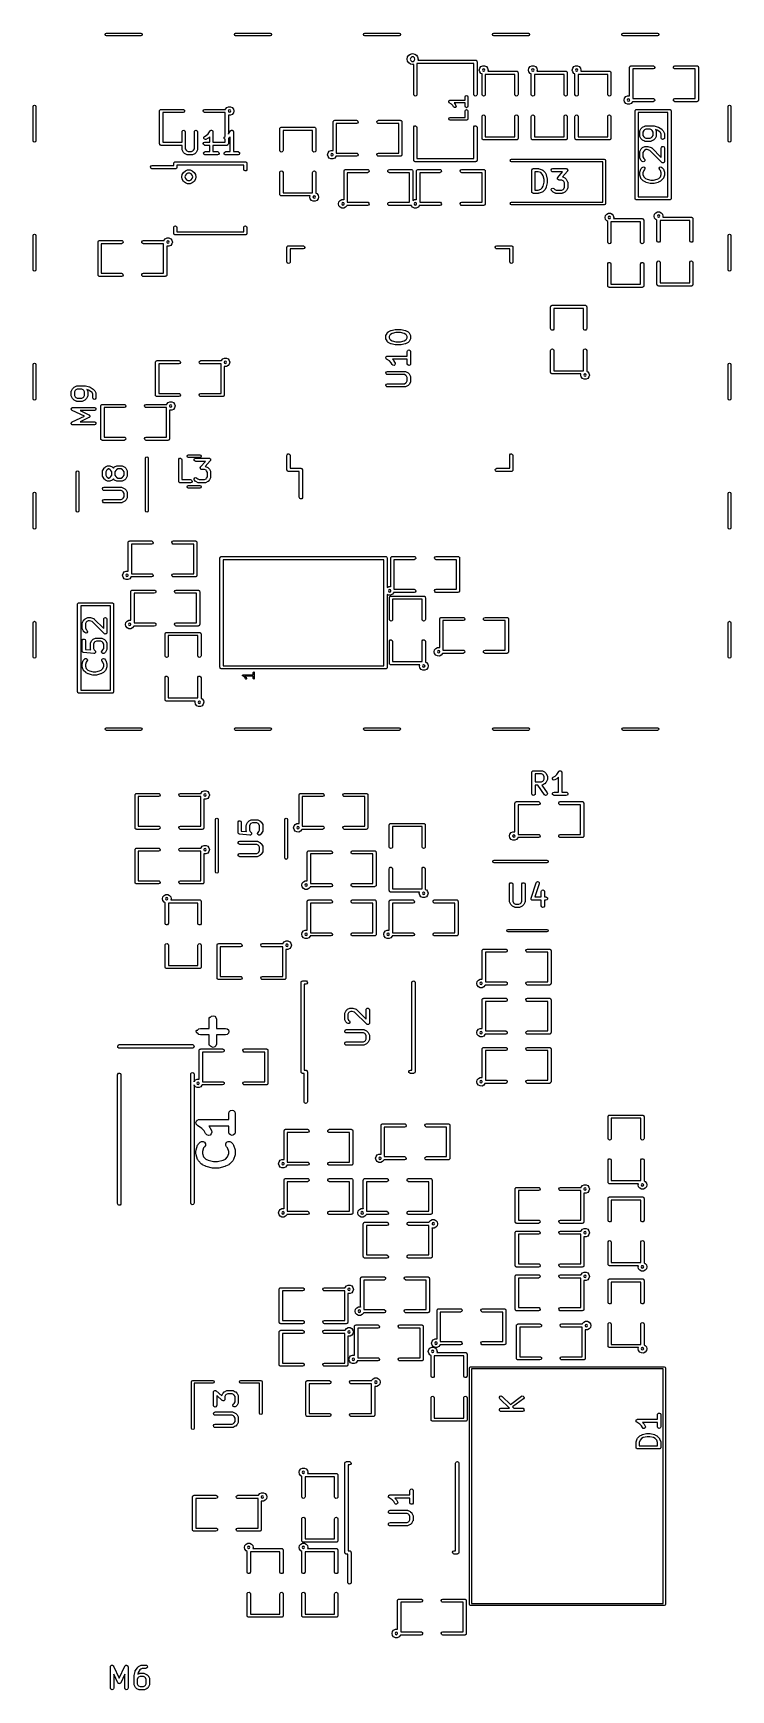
# Model space of a CAD drawing. Extents: x 1.95 to 3.22, y 0.32 to 3.35.
import ezdxf

# ---------------------------------------------------------------- set-up
doc = ezdxf.new("R2010")
doc.units = 0
doc.header["$MEASUREMENT"] = 0
doc.layers.add('BLACK', color=7, linetype='CONTINUOUS')

msp = doc.modelspace()

# ---------------------------------------------------------------- linework, layer by layer
at = {"layer": 'BLACK', "linetype": 'CONTINUOUS'}
for p, q in [((2.07772, 3.35016), (2.07841, 3.35183)), ((2.07841, 3.34849), (2.07772, 3.35016)), ((2.07841, 3.35183), (2.08008, 3.35252)), ((2.08008, 3.3478), (2.07841, 3.34849)), ((2.08008, 3.35252), (2.14307, 3.35252)), ((2.14307, 3.3478), (2.08008, 3.3478)), ((2.14307, 3.35252), (2.14474, 3.35183)), ((2.14474, 3.34849), (2.14307, 3.3478)), ((2.14474, 3.35183), (2.14543, 3.35016)), ((2.14543, 3.35016), (2.14474, 3.34849)), ((2.31394, 3.35016), (2.31463, 3.35183)), ((2.31463, 3.34849), (2.31394, 3.35016)), ((2.31463, 3.35183), (2.3163, 3.35252)), ((2.3163, 3.3478), (2.31463, 3.34849)), ((2.3163, 3.35252), (2.37929, 3.35252)), ((2.37929, 3.3478), (2.3163, 3.3478)), ((2.37929, 3.35252), (2.38096, 3.35183)), ((2.38096, 3.34849), (2.37929, 3.3478)), ((2.38096, 3.35183), (2.38165, 3.35016)), ((2.38165, 3.35016), (2.38096, 3.34849)), ((2.55016, 3.35016), (2.55085, 3.35183)), ((2.55085, 3.34849), (2.55016, 3.35016)), ((2.55085, 3.35183), (2.55252, 3.35252)), ((2.55252, 3.3478), (2.55085, 3.34849)), ((2.55252, 3.35252), (2.61551, 3.35252)), ((2.61551, 3.3478), (2.55252, 3.3478)), ((2.61551, 3.35252), (2.61718, 3.35183)), ((2.61718, 3.34849), (2.61551, 3.3478)), ((2.61718, 3.35183), (2.61787, 3.35016)), ((2.61787, 3.35016), (2.61718, 3.34849)), ((2.78638, 3.35016), (2.78707, 3.35183)), ((2.78707, 3.34849), (2.78638, 3.35016)), ((2.78707, 3.35183), (2.78874, 3.35252)), ((2.78874, 3.3478), (2.78707, 3.34849)), ((2.78874, 3.35252), (2.85173, 3.35252)), ((2.85173, 3.3478), (2.78874, 3.3478)), ((2.85173, 3.35252), (2.8534, 3.35183)), ((2.8534, 3.34849), (2.85173, 3.3478)), ((2.8534, 3.35183), (2.85409, 3.35016)), ((2.85409, 3.35016), (2.8534, 3.34849)), ((3.0226, 3.35016), (3.02329, 3.35183)), ((3.02329, 3.34849), (3.0226, 3.35016)), ((3.02329, 3.35183), (3.02496, 3.35252)), ((3.02496, 3.3478), (3.02329, 3.34849)), ((3.02496, 3.35252), (3.08795, 3.35252)), ((3.08795, 3.3478), (3.02496, 3.3478)), ((3.08795, 3.35252), (3.08962, 3.35183)), ((3.08962, 3.34849), (3.08795, 3.3478)), ((3.08962, 3.35183), (3.09031, 3.35016)), ((3.09031, 3.35016), (3.08962, 3.34849)), ((2.62998, 3.305), (2.63074, 3.30884)), ((2.63074, 3.30884), (2.63291, 3.31209)), ((2.63291, 3.31209), (2.63616, 3.31426)), ((2.6365, 3.30755), (2.63567, 3.305)), ((2.63616, 3.31426), (2.64, 3.31502)), ((2.63866, 3.30912), (2.6365, 3.30755)), ((2.64134, 3.30912), (2.63866, 3.30912)), ((2.64, 3.31502), (2.64384, 3.31426)), ((2.6435, 3.30755), (2.64134, 3.30912)), ((2.64433, 3.305), (2.6435, 3.30755)), ((2.64384, 3.31426), (2.64709, 3.31209)), ((2.64709, 3.31209), (2.64926, 3.30884)), ((2.64926, 3.30884), (2.65002, 3.305)), ((2.63074, 3.30116), (2.62998, 3.305)), ((2.63291, 3.29791), (2.63074, 3.30116)), ((2.63616, 3.29574), (2.63291, 3.29791)), ((2.63567, 3.305), (2.6365, 3.30245)), ((2.64, 3.29498), (2.63616, 3.29574)), ((2.6365, 3.30245), (2.63866, 3.30088)), ((2.63866, 3.30088), (2.64134, 3.30088)), ((2.64205, 3.29538), (2.64, 3.29498)), ((2.64134, 3.30088), (2.643, 3.30209)), ((2.64205, 3.24), (2.64205, 3.29538)), ((2.643, 3.30209), (2.6431, 3.30226)), ((2.6431, 3.30226), (2.64335, 3.30235)), ((2.64335, 3.30235), (2.64352, 3.30256)), ((2.64352, 3.30256), (2.64354, 3.30256)), ((2.64354, 3.30256), (2.64433, 3.305)), ((2.75205, 3.29705), (2.64795, 3.29705)), ((2.64795, 3.29705), (2.64795, 3.24)), ((2.65002, 3.305), (2.64962, 3.30295)), ((2.64962, 3.30295), (2.755, 3.30295)), ((2.75205, 3.24), (2.75205, 3.29705)), ((2.755, 3.30295), (2.75538, 3.30289)), ((2.75538, 3.30289), (2.75551, 3.30291)), ((2.75551, 3.30291), (2.75563, 3.30284)), ((2.75563, 3.30284), (2.75601, 3.30277)), ((2.75601, 3.30277), (2.7566, 3.30228)), ((2.7566, 3.30228), (2.75726, 3.3019)), ((2.75726, 3.3019), (2.75735, 3.30165)), ((2.75735, 3.30165), (2.75756, 3.30148)), ((2.75756, 3.30148), (2.75769, 3.30072)), ((2.75769, 3.30072), (2.75795, 3.3)), ((2.75795, 3.3), (2.75795, 3.24)), ((2.76205, 3.28501), (2.76284, 3.28846)), ((2.76205, 3.285), (2.76205, 3.28501)), ((2.76283, 3.28156), (2.76205, 3.285)), ((2.76503, 3.27879), (2.76283, 3.28156)), ((2.76284, 3.28846), (2.76505, 3.29122)), ((2.76705, 3.27781), (2.76503, 3.27879)), ((2.76505, 3.29122), (2.76824, 3.29276)), ((2.76705, 3.24), (2.76705, 3.27781)), ((2.76843, 3.28657), (2.76778, 3.285)), ((2.76778, 3.285), (2.76843, 3.28343)), ((2.76824, 3.29276), (2.77178, 3.29275)), ((2.77, 3.28722), (2.76843, 3.28657)), ((2.76843, 3.28343), (2.76978, 3.28287)), ((2.76978, 3.28287), (2.77, 3.28295)), ((2.77157, 3.28657), (2.77, 3.28722)), ((2.77, 3.28295), (2.77041, 3.28295)), ((2.77041, 3.28295), (2.77157, 3.28343)), ((2.77222, 3.285), (2.77157, 3.28657)), ((2.77157, 3.28343), (2.77222, 3.285)), ((2.77178, 3.29275), (2.77496, 3.29122)), ((2.82705, 3.27705), (2.77295, 3.27705)), ((2.77295, 3.27705), (2.77295, 3.24)), ((2.77496, 3.29122), (2.77717, 3.28845)), ((2.77717, 3.28845), (2.77795, 3.285)), ((2.77795, 3.28497), (2.77748, 3.28295)), ((2.77748, 3.28295), (2.83, 3.28295)), ((2.77795, 3.285), (2.77795, 3.28497)), ((2.82705, 3.24), (2.82705, 3.27705)), ((2.83, 3.28295), (2.83038, 3.28289)), ((2.83038, 3.28289), (2.83051, 3.28291)), ((2.83051, 3.28291), (2.83063, 3.28284)), ((2.83063, 3.28284), (2.83101, 3.28277)), ((2.83101, 3.28277), (2.8316, 3.28228)), ((2.8316, 3.28228), (2.83226, 3.2819)), ((2.83226, 3.2819), (2.83235, 3.28165)), ((2.83235, 3.28165), (2.83256, 3.28148)), ((2.83256, 3.28148), (2.83269, 3.28072)), ((2.83269, 3.28072), (2.83295, 3.28)), ((2.83295, 3.28), (2.83295, 3.24)), ((2.85205, 3.28501), (2.85284, 3.28846)), ((2.85205, 3.285), (2.85205, 3.28501)), ((2.85283, 3.28156), (2.85205, 3.285)), ((2.85503, 3.27879), (2.85283, 3.28156)), ((2.85284, 3.28846), (2.85505, 3.29122)), ((2.85705, 3.27781), (2.85503, 3.27879)), ((2.85505, 3.29122), (2.85824, 3.29276)), ((2.85705, 3.24), (2.85705, 3.27781)), ((2.85843, 3.28657), (2.85778, 3.285)), ((2.85778, 3.285), (2.85843, 3.28343)), ((2.85824, 3.29276), (2.86178, 3.29275)), ((2.86, 3.28722), (2.85843, 3.28657)), ((2.85843, 3.28343), (2.85978, 3.28287)), ((2.85978, 3.28287), (2.86, 3.28295)), ((2.86157, 3.28657), (2.86, 3.28722)), ((2.86, 3.28295), (2.86041, 3.28295)), ((2.86041, 3.28295), (2.86157, 3.28343)), ((2.86222, 3.285), (2.86157, 3.28657)), ((2.86157, 3.28343), (2.86222, 3.285)), ((2.86178, 3.29275), (2.86496, 3.29122)), ((2.91705, 3.27705), (2.86295, 3.27705)), ((2.86295, 3.27705), (2.86295, 3.24)), ((2.86496, 3.29122), (2.86717, 3.28845)), ((2.86717, 3.28845), (2.86795, 3.285)), ((2.86795, 3.28497), (2.86748, 3.28295)), ((2.86748, 3.28295), (2.92, 3.28295)), ((2.86795, 3.285), (2.86795, 3.28497)), ((2.91705, 3.24), (2.91705, 3.27705)), ((2.92, 3.28295), (2.92038, 3.28289)), ((2.92038, 3.28289), (2.92051, 3.28291)), ((2.92051, 3.28291), (2.92063, 3.28284)), ((2.92063, 3.28284), (2.92101, 3.28277)), ((2.92101, 3.28277), (2.9216, 3.28228)), ((2.9216, 3.28228), (2.92226, 3.2819)), ((2.92226, 3.2819), (2.92235, 3.28165)), ((2.92235, 3.28165), (2.92256, 3.28148)), ((2.92256, 3.28148), (2.92269, 3.28072)), ((2.92269, 3.28072), (2.92295, 3.28)), ((2.92295, 3.28), (2.92295, 3.24)), ((2.93205, 3.28501), (2.93284, 3.28846)), ((2.93205, 3.285), (2.93205, 3.28501)), ((2.93283, 3.28156), (2.93205, 3.285)), ((2.93503, 3.27879), (2.93283, 3.28156)), ((2.93284, 3.28846), (2.93505, 3.29122)), ((2.93705, 3.27781), (2.93503, 3.27879)), ((2.93505, 3.29122), (2.93824, 3.29276)), ((2.93705, 3.24), (2.93705, 3.27781)), ((2.93843, 3.28657), (2.93778, 3.285)), ((2.93778, 3.285), (2.93843, 3.28343)), ((2.93824, 3.29276), (2.94178, 3.29275)), ((2.94, 3.28722), (2.93843, 3.28657)), ((2.93843, 3.28343), (2.93978, 3.28287)), ((2.93978, 3.28287), (2.94, 3.28295)), ((2.94157, 3.28657), (2.94, 3.28722)), ((2.94, 3.28295), (2.94041, 3.28295)), ((2.94041, 3.28295), (2.94157, 3.28343)), ((2.94222, 3.285), (2.94157, 3.28657)), ((2.94157, 3.28343), (2.94222, 3.285)), ((2.94178, 3.29275), (2.94496, 3.29122)), ((2.99705, 3.27705), (2.94295, 3.27705)), ((2.94295, 3.27705), (2.94295, 3.24)), ((2.94496, 3.29122), (2.94717, 3.28845)), ((2.94717, 3.28845), (2.94795, 3.285)), ((2.94795, 3.28497), (2.94748, 3.28295)), ((2.94748, 3.28295), (3, 3.28295)), ((2.94795, 3.285), (2.94795, 3.28497)), ((2.99705, 3.24), (2.99705, 3.27705)), ((3, 3.28295), (3.00038, 3.28289)), ((3.00038, 3.28289), (3.00051, 3.28291)), ((3.00051, 3.28291), (3.00063, 3.28284)), ((3.00063, 3.28284), (3.00101, 3.28277)), ((3.00101, 3.28277), (3.0016, 3.28228)), ((3.0016, 3.28228), (3.00226, 3.2819)), ((3.00226, 3.2819), (3.00235, 3.28165)), ((3.00235, 3.28165), (3.00256, 3.28148)), ((3.00256, 3.28148), (3.00269, 3.28072)), ((3.00269, 3.28072), (3.00295, 3.28)), ((3.00295, 3.28), (3.00295, 3.24)), ((3.03705, 3.29), (3.03711, 3.29038)), ((3.03705, 3.23762), (3.03705, 3.29)), ((3.03709, 3.29051), (3.03716, 3.29063)), ((3.03711, 3.29038), (3.03709, 3.29051)), ((3.03716, 3.29063), (3.03723, 3.29101)), ((3.03723, 3.29101), (3.03772, 3.2916)), ((3.03772, 3.2916), (3.0381, 3.29226)), ((3.0381, 3.29226), (3.03835, 3.29235)), ((3.03835, 3.29235), (3.03852, 3.29256)), ((3.03852, 3.29256), (3.03928, 3.29269)), ((3.03928, 3.29269), (3.04, 3.29295)), ((3.04, 3.29295), (3.08, 3.29295)), ((3.08, 3.28705), (3.04295, 3.28705)), ((3.04295, 3.28705), (3.04295, 3.23295)), ((3.08, 3.29295), (3.08101, 3.29277)), ((3.0819, 3.28774), (3.08, 3.28705)), ((3.08101, 3.29277), (3.08256, 3.29148)), ((3.08291, 3.28949), (3.0819, 3.28774)), ((3.08256, 3.29148), (3.08291, 3.28949)), ((3.11709, 3.29051), (3.1181, 3.29226)), ((3.11744, 3.28852), (3.11709, 3.29051)), ((3.11899, 3.28723), (3.11744, 3.28852)), ((3.1181, 3.29226), (3.12, 3.29295)), ((3.12, 3.28705), (3.11899, 3.28723)), ((3.12, 3.29295), (3.16, 3.29295)), ((3.15705, 3.28705), (3.12, 3.28705)), ((3.15705, 3.23295), (3.15705, 3.28705)), ((3.16, 3.29295), (3.16038, 3.29289)), ((3.16038, 3.29289), (3.16051, 3.29291)), ((3.16051, 3.29291), (3.16063, 3.29284)), ((3.16063, 3.29284), (3.16101, 3.29277)), ((3.16101, 3.29277), (3.1616, 3.29228)), ((3.1616, 3.29228), (3.16226, 3.2919)), ((3.16226, 3.2919), (3.16235, 3.29165)), ((3.16235, 3.29165), (3.16256, 3.29148)), ((3.16256, 3.29148), (3.16269, 3.29072)), ((3.16269, 3.29072), (3.16295, 3.29)), ((3.16295, 3.29), (3.16295, 3.23)), ((1.94583, 3.21827), (1.94652, 3.21994)), ((1.94583, 3.15528), (1.94583, 3.21827)), ((1.94652, 3.21994), (1.94819, 3.22063)), ((1.94819, 3.22063), (1.94986, 3.21994)), ((1.94986, 3.21994), (1.95055, 3.21827)), ((1.95055, 3.21827), (1.95055, 3.15528)), ((2.29784, 3.21346), (2.30005, 3.21622)), ((2.30005, 3.21622), (2.30324, 3.21776)), ((2.30324, 3.21776), (2.30678, 3.21775)), ((2.30678, 3.21775), (2.30996, 3.21622)), ((2.30996, 3.21622), (2.31217, 3.21345)), ((2.64274, 3.2381), (2.64205, 3.24)), ((2.64449, 3.23709), (2.64274, 3.2381)), ((2.64648, 3.23744), (2.64449, 3.23709)), ((2.64777, 3.23899), (2.64648, 3.23744)), ((2.64795, 3.24), (2.64777, 3.23899)), ((2.70607, 3.22714), (2.70635, 3.22782)), ((2.70617, 3.2269), (2.70607, 3.22714)), ((2.70612, 3.22665), (2.70617, 3.2269)), ((2.70653, 3.22605), (2.70612, 3.22665)), ((2.70635, 3.22782), (2.70649, 3.22853)), ((2.70649, 3.22853), (2.70671, 3.22867)), ((2.7068, 3.22538), (2.70653, 3.22605)), ((2.70671, 3.22867), (2.7068, 3.22891)), ((2.7068, 3.22891), (2.70748, 3.22919)), ((2.70704, 3.22528), (2.7068, 3.22538)), ((2.70718, 3.22506), (2.70704, 3.22528)), ((2.71126, 3.22234), (2.70718, 3.22506)), ((2.70748, 3.22919), (2.70808, 3.22959)), ((2.70808, 3.22959), (2.70833, 3.22954)), ((2.70833, 3.22954), (2.70857, 3.22964)), ((2.70857, 3.22964), (2.73607, 3.22964)), ((2.71366, 3.21995), (2.71126, 3.22234)), ((2.71491, 3.21745), (2.71366, 3.21995)), ((2.71635, 3.2162), (2.71491, 3.21745)), ((2.73607, 3.22464), (2.71604, 3.22464)), ((2.71604, 3.22464), (2.71748, 3.2232)), ((2.71826, 3.21634), (2.71635, 3.2162)), ((2.71748, 3.2232), (2.71764, 3.22282)), ((2.71764, 3.22282), (2.71795, 3.22255)), ((2.71795, 3.22255), (2.71938, 3.21969)), ((2.71951, 3.21778), (2.71826, 3.21634)), ((2.71938, 3.21969), (2.71951, 3.21778)), ((2.73607, 3.23571), (2.7368, 3.23748)), ((2.73607, 3.22964), (2.73607, 3.23571)), ((2.73607, 3.21857), (2.73607, 3.22464)), ((2.7368, 3.2168), (2.73607, 3.21857)), ((2.7368, 3.23748), (2.73857, 3.23821)), ((2.73857, 3.21607), (2.7368, 3.2168)), ((2.73857, 3.23821), (2.74034, 3.23748)), ((2.74034, 3.2168), (2.73857, 3.21607)), ((2.74034, 3.23748), (2.74107, 3.23571)), ((2.74107, 3.21857), (2.74034, 3.2168)), ((2.74107, 3.23571), (2.74107, 3.21857)), ((2.75274, 3.2381), (2.75205, 3.24)), ((2.75449, 3.23709), (2.75274, 3.2381)), ((2.75648, 3.23744), (2.75449, 3.23709)), ((2.75777, 3.23899), (2.75648, 3.23744)), ((2.75795, 3.24), (2.75777, 3.23899)), ((2.76774, 3.2381), (2.76705, 3.24)), ((2.76949, 3.23709), (2.76774, 3.2381)), ((2.77148, 3.23744), (2.76949, 3.23709)), ((2.77277, 3.23899), (2.77148, 3.23744)), ((2.77295, 3.24), (2.77277, 3.23899)), ((2.82774, 3.2381), (2.82705, 3.24)), ((2.82949, 3.23709), (2.82774, 3.2381)), ((2.83148, 3.23744), (2.82949, 3.23709)), ((2.83277, 3.23899), (2.83148, 3.23744)), ((2.83295, 3.24), (2.83277, 3.23899)), ((2.85774, 3.2381), (2.85705, 3.24)), ((2.85949, 3.23709), (2.85774, 3.2381)), ((2.86148, 3.23744), (2.85949, 3.23709)), ((2.86277, 3.23899), (2.86148, 3.23744)), ((2.86295, 3.24), (2.86277, 3.23899)), ((2.91774, 3.2381), (2.91705, 3.24)), ((2.91949, 3.23709), (2.91774, 3.2381)), ((2.92148, 3.23744), (2.91949, 3.23709)), ((2.92277, 3.23899), (2.92148, 3.23744)), ((2.92295, 3.24), (2.92277, 3.23899)), ((2.93774, 3.2381), (2.93705, 3.24)), ((2.93949, 3.23709), (2.93774, 3.2381)), ((2.94148, 3.23744), (2.93949, 3.23709)), ((2.94277, 3.23899), (2.94148, 3.23744)), ((2.94295, 3.24), (2.94277, 3.23899)), ((2.99774, 3.2381), (2.99705, 3.24)), ((2.99949, 3.23709), (2.99774, 3.2381)), ((3.00148, 3.23744), (2.99949, 3.23709)), ((3.00277, 3.23899), (3.00148, 3.23744)), ((3.00295, 3.24), (3.00277, 3.23899)), ((3.02705, 3.23001), (3.02784, 3.23346)), ((3.02705, 3.23), (3.02705, 3.23001)), ((3.02783, 3.22656), (3.02705, 3.23)), ((3.03003, 3.22379), (3.02783, 3.22656)), ((3.02784, 3.23346), (3.03005, 3.23622)), ((3.03321, 3.22225), (3.03003, 3.22379)), ((3.03005, 3.23622), (3.03324, 3.23776)), ((3.03343, 3.23157), (3.03278, 3.23)), ((3.03278, 3.23), (3.03343, 3.22843)), ((3.03675, 3.22224), (3.03321, 3.22225)), ((3.03324, 3.23776), (3.03678, 3.23775)), ((3.035, 3.23222), (3.03343, 3.23157)), ((3.03343, 3.22843), (3.035, 3.22778)), ((3.03657, 3.23157), (3.035, 3.23222)), ((3.035, 3.22778), (3.03657, 3.22843)), ((3.03705, 3.23041), (3.03657, 3.23157)), ((3.03657, 3.22843), (3.03713, 3.22978)), ((3.03994, 3.22377), (3.03675, 3.22224)), ((3.03678, 3.23775), (3.03705, 3.23762)), ((3.03705, 3.23), (3.03705, 3.23041)), ((3.03713, 3.22978), (3.03705, 3.23)), ((3.04215, 3.22653), (3.03994, 3.22377)), ((3.04227, 3.22705), (3.04215, 3.22653)), ((3.08, 3.22705), (3.04227, 3.22705)), ((3.04295, 3.23295), (3.08, 3.23295)), ((3.08, 3.23295), (3.08101, 3.23277)), ((3.0819, 3.22774), (3.08, 3.22705)), ((3.08101, 3.23277), (3.08256, 3.23148)), ((3.08291, 3.22949), (3.0819, 3.22774)), ((3.08256, 3.23148), (3.08291, 3.22949)), ((3.11709, 3.23051), (3.1181, 3.23226)), ((3.11744, 3.22852), (3.11709, 3.23051)), ((3.11899, 3.22723), (3.11744, 3.22852)), ((3.1181, 3.23226), (3.12, 3.23295)), ((3.12, 3.22705), (3.11899, 3.22723)), ((3.12, 3.23295), (3.15705, 3.23295)), ((3.16, 3.22705), (3.12, 3.22705)), ((3.16072, 3.22731), (3.16, 3.22705)), ((3.16148, 3.22744), (3.16072, 3.22731)), ((3.16165, 3.22765), (3.16148, 3.22744)), ((3.1619, 3.22774), (3.16165, 3.22765)), ((3.16228, 3.2284), (3.1619, 3.22774)), ((3.16277, 3.22899), (3.16228, 3.2284)), ((3.16284, 3.22937), (3.16277, 3.22899)), ((3.16291, 3.22949), (3.16284, 3.22937)), ((3.16295, 3.23), (3.16289, 3.22962)), ((3.16289, 3.22962), (3.16291, 3.22949)), ((3.21748, 3.21827), (3.21817, 3.21994)), ((3.21748, 3.15528), (3.21748, 3.21827)), ((3.21817, 3.21994), (3.21984, 3.22063)), ((3.21984, 3.22063), (3.22151, 3.21994)), ((3.22151, 3.21994), (3.2222, 3.21827)), ((3.2222, 3.21827), (3.2222, 3.15528)), ((2.17705, 3.21), (2.17711, 3.21038)), ((2.17705, 3.15), (2.17705, 3.21)), ((2.17709, 3.21051), (2.17716, 3.21063)), ((2.17711, 3.21038), (2.17709, 3.21051)), ((2.17716, 3.21063), (2.17723, 3.21101)), ((2.17723, 3.21101), (2.17772, 3.2116)), ((2.17772, 3.2116), (2.1781, 3.21226)), ((2.1781, 3.21226), (2.17835, 3.21235)), ((2.17835, 3.21235), (2.17852, 3.21256)), ((2.17852, 3.21256), (2.17928, 3.21269)), ((2.17928, 3.21269), (2.18, 3.21295)), ((2.18, 3.21295), (2.22, 3.21295)), ((2.22, 3.20705), (2.18295, 3.20705)), ((2.18295, 3.20705), (2.18295, 3.15295)), ((2.22, 3.21295), (2.22101, 3.21277)), ((2.2219, 3.20774), (2.22, 3.20705)), ((2.22101, 3.21277), (2.22256, 3.21148)), ((2.22291, 3.20949), (2.2219, 3.20774)), ((2.22256, 3.21148), (2.22291, 3.20949)), ((2.25709, 3.21051), (2.2581, 3.21226)), ((2.25744, 3.20852), (2.25709, 3.21051)), ((2.25899, 3.20723), (2.25744, 3.20852)), ((2.2581, 3.21226), (2.26, 3.21295)), ((2.26, 3.20705), (2.25899, 3.20723)), ((2.26, 3.21295), (2.29772, 3.21295)), ((2.29705, 3.20705), (2.26, 3.20705)), ((2.29705, 3.16347), (2.29705, 3.20705)), ((2.29772, 3.21295), (2.29784, 3.21346)), ((2.30343, 3.21157), (2.30287, 3.21022)), ((2.30287, 3.21022), (2.30295, 3.21)), ((2.30295, 3.21), (2.30295, 3.20959)), ((2.30295, 3.20959), (2.30343, 3.20843)), ((2.30321, 3.20225), (2.30295, 3.20238)), ((2.30295, 3.20238), (2.30295, 3.16784)), ((2.30675, 3.20224), (2.30321, 3.20225)), ((2.305, 3.21222), (2.30343, 3.21157)), ((2.30343, 3.20843), (2.305, 3.20778)), ((2.30657, 3.21157), (2.305, 3.21222)), ((2.305, 3.20778), (2.30657, 3.20843)), ((2.30722, 3.21), (2.30657, 3.21157)), ((2.30657, 3.20843), (2.30722, 3.21)), ((2.30994, 3.20377), (2.30675, 3.20224)), ((2.31215, 3.20653), (2.30994, 3.20377)), ((2.31295, 3.20997), (2.31215, 3.20653)), ((2.31217, 3.21345), (2.31295, 3.21)), ((2.31295, 3.21), (2.31295, 3.20997)), ((2.49455, 3.19), (2.49461, 3.19038)), ((2.49455, 3.13762), (2.49455, 3.19)), ((2.49459, 3.19051), (2.49466, 3.19063)), ((2.49461, 3.19038), (2.49459, 3.19051)), ((2.49466, 3.19063), (2.49473, 3.19101)), ((2.49473, 3.19101), (2.49522, 3.1916)), ((2.49522, 3.1916), (2.4956, 3.19226)), ((2.4956, 3.19226), (2.49585, 3.19235)), ((2.49585, 3.19235), (2.49602, 3.19256)), ((2.49602, 3.19256), (2.49678, 3.19269)), ((2.49678, 3.19269), (2.4975, 3.19295)), ((2.4975, 3.19295), (2.5375, 3.19295)), ((2.5375, 3.18705), (2.50045, 3.18705)), ((2.50045, 3.18705), (2.50045, 3.13295)), ((2.5375, 3.19295), (2.53851, 3.19277)), ((2.5394, 3.18774), (2.5375, 3.18705)), ((2.53851, 3.19277), (2.54006, 3.19148)), ((2.54041, 3.18949), (2.5394, 3.18774)), ((2.54006, 3.19148), (2.54041, 3.18949)), ((2.57459, 3.19051), (2.5756, 3.19226)), ((2.57494, 3.18852), (2.57459, 3.19051)), ((2.57649, 3.18723), (2.57494, 3.18852)), ((2.5756, 3.19226), (2.5775, 3.19295)), ((2.5775, 3.18705), (2.57649, 3.18723)), ((2.5775, 3.19295), (2.6175, 3.19295)), ((2.61455, 3.18705), (2.5775, 3.18705)), ((2.61455, 3.13295), (2.61455, 3.18705)), ((2.6175, 3.19295), (2.61788, 3.19289)), ((2.61788, 3.19289), (2.61801, 3.19291)), ((2.61801, 3.19291), (2.61813, 3.19284)), ((2.61813, 3.19284), (2.61851, 3.19277)), ((2.61851, 3.19277), (2.6191, 3.19228)), ((2.6191, 3.19228), (2.61976, 3.1919)), ((2.61976, 3.1919), (2.61985, 3.19165)), ((2.61985, 3.19165), (2.62006, 3.19148)), ((2.62006, 3.19148), (2.62019, 3.19072)), ((2.62019, 3.19072), (2.62045, 3.19)), ((2.62045, 3.19), (2.62045, 3.13)), ((2.70607, 3.19571), (2.7068, 3.19748)), ((2.7068, 3.19395), (2.70607, 3.19571)), ((2.7068, 3.19748), (2.70857, 3.19821)), ((2.70857, 3.19321), (2.7068, 3.19395)), ((2.70857, 3.19821), (2.73607, 3.19821)), ((2.73857, 3.19321), (2.70857, 3.19321)), ((2.73607, 3.21), (2.7368, 3.21177)), ((2.73607, 3.19821), (2.73607, 3.21)), ((2.7368, 3.21177), (2.73857, 3.2125)), ((2.73857, 3.2125), (2.74034, 3.21177)), ((2.74034, 3.19395), (2.73857, 3.19321)), ((2.74034, 3.21177), (2.74107, 3.21)), ((2.74107, 3.19571), (2.74034, 3.19395)), ((2.74107, 3.21), (2.74107, 3.19571)), ((2.76705, 3.2), (2.76723, 3.20101)), ((2.76705, 3.16), (2.76705, 3.2)), ((2.76723, 3.20101), (2.76852, 3.20256)), ((2.76852, 3.20256), (2.77051, 3.20291)), ((2.77051, 3.20291), (2.77226, 3.2019)), ((2.77226, 3.2019), (2.77295, 3.2)), ((2.77295, 3.2), (2.77295, 3.16295)), ((2.82705, 3.2), (2.82723, 3.20101)), ((2.82705, 3.16295), (2.82705, 3.2)), ((2.82723, 3.20101), (2.82852, 3.20256)), ((2.82852, 3.20256), (2.83051, 3.20291)), ((2.83051, 3.20291), (2.83226, 3.2019)), ((2.83226, 3.2019), (2.83295, 3.2)), ((2.83295, 3.2), (2.83295, 3.16)), ((2.85705, 3.2), (2.85723, 3.20101)), ((2.85705, 3.16), (2.85705, 3.2)), ((2.85723, 3.20101), (2.85852, 3.20256)), ((2.85852, 3.20256), (2.86051, 3.20291)), ((2.86051, 3.20291), (2.86226, 3.2019)), ((2.86226, 3.2019), (2.86295, 3.2)), ((2.86295, 3.2), (2.86295, 3.16295)), ((2.91705, 3.2), (2.91723, 3.20101)), ((2.91705, 3.16295), (2.91705, 3.2)), ((2.91723, 3.20101), (2.91852, 3.20256)), ((2.91852, 3.20256), (2.92051, 3.20291)), ((2.92051, 3.20291), (2.92226, 3.2019)), ((2.92226, 3.2019), (2.92295, 3.2)), ((2.92295, 3.2), (2.92295, 3.16)), ((2.93705, 3.2), (2.93723, 3.20101)), ((2.93705, 3.16), (2.93705, 3.2)), ((2.93723, 3.20101), (2.93852, 3.20256)), ((2.93852, 3.20256), (2.94051, 3.20291)), ((2.94051, 3.20291), (2.94226, 3.2019)), ((2.94226, 3.2019), (2.94295, 3.2)), ((2.94295, 3.2), (2.94295, 3.16295)), ((2.99705, 3.2), (2.99723, 3.20101)), ((2.99705, 3.16295), (2.99705, 3.2)), ((2.99723, 3.20101), (2.99852, 3.20256)), ((2.99852, 3.20256), (3.00051, 3.20291)), ((3.00051, 3.20291), (3.00226, 3.2019)), ((3.00226, 3.2019), (3.00295, 3.2)), ((3.00295, 3.2), (3.00295, 3.16)), ((3.04705, 3.21), (3.04711, 3.21038)), ((3.04705, 3.05), (3.04705, 3.21)), ((3.04709, 3.21051), (3.04716, 3.21063)), ((3.04711, 3.21038), (3.04709, 3.21051)), ((3.04716, 3.21063), (3.04723, 3.21101)), ((3.04723, 3.21101), (3.04772, 3.2116)), ((3.04772, 3.2116), (3.0481, 3.21226)), ((3.0481, 3.21226), (3.04835, 3.21235)), ((3.04835, 3.21235), (3.04852, 3.21256)), ((3.04852, 3.21256), (3.04928, 3.21269)), ((3.04928, 3.21269), (3.05, 3.21295)), ((3.05, 3.21295), (3.11, 3.21295)), ((3.05295, 3.20705), (3.05295, 3.05295)), ((3.10705, 3.20705), (3.05295, 3.20705)), ((3.10705, 3.05295), (3.10705, 3.20705)), ((3.11, 3.21295), (3.11038, 3.21289)), ((3.11038, 3.21289), (3.11051, 3.21291)), ((3.11051, 3.21291), (3.11063, 3.21284)), ((3.11063, 3.21284), (3.11101, 3.21277)), ((3.11101, 3.21277), (3.1116, 3.21228)), ((3.1116, 3.21228), (3.11226, 3.2119)), ((3.11226, 3.2119), (3.11235, 3.21165)), ((3.11235, 3.21165), (3.11256, 3.21148)), ((3.11256, 3.21148), (3.11269, 3.21072)), ((3.11269, 3.21072), (3.11295, 3.21)), ((3.11295, 3.21), (3.11295, 3.05)), ((1.94652, 3.15361), (1.94583, 3.15528)), ((1.95055, 3.15528), (1.94986, 3.15361)), ((2.2183, 3.17195), (2.21848, 3.17296)), ((2.2183, 3.15295), (2.2183, 3.17195)), ((2.21848, 3.17296), (2.21978, 3.17451)), ((2.21978, 3.17451), (2.22177, 3.17486)), ((2.22177, 3.17486), (2.22352, 3.17385)), ((2.22352, 3.17385), (2.22421, 3.17195)), ((2.22421, 3.17195), (2.22421, 3.14078)), ((2.2408, 3.17195), (2.24098, 3.17296)), ((2.2408, 3.14078), (2.2408, 3.17195)), ((2.24098, 3.17296), (2.24228, 3.17451)), ((2.24228, 3.17451), (2.24427, 3.17486)), ((2.24427, 3.17486), (2.24602, 3.17385)), ((2.24602, 3.17385), (2.24671, 3.17195)), ((2.24671, 3.17195), (2.24671, 3.14008)), ((2.2578, 3.15986), (2.25792, 3.16188)), ((2.259, 3.15824), (2.2578, 3.15986)), ((2.25792, 3.16188), (2.25931, 3.16335)), ((2.26096, 3.15777), (2.259, 3.15824)), ((2.25931, 3.16335), (2.26263, 3.16501)), ((2.26195, 3.15806), (2.26096, 3.15777)), ((2.2657, 3.15994), (2.26195, 3.15806)), ((2.26263, 3.16501), (2.26583, 3.16821)), ((2.26574, 3.15999), (2.2657, 3.15994)), ((2.26646, 3.16049), (2.26574, 3.15999)), ((2.26583, 3.16821), (2.26942, 3.17359)), ((2.26892, 3.16295), (2.26646, 3.16049)), ((2.26892, 3.15295), (2.26892, 3.16295)), ((2.26942, 3.17359), (2.27013, 3.17433)), ((2.27013, 3.17433), (2.27029, 3.17438)), ((2.27029, 3.17438), (2.2704, 3.17451)), ((2.2704, 3.17451), (2.27124, 3.17466)), ((2.27124, 3.17466), (2.27206, 3.1749)), ((2.27206, 3.1749), (2.27222, 3.17483)), ((2.27222, 3.17483), (2.27239, 3.17486)), ((2.27239, 3.17486), (2.27313, 3.17443)), ((2.27313, 3.17443), (2.27391, 3.17409)), ((2.27391, 3.17409), (2.27399, 3.17394)), ((2.27399, 3.17394), (2.27414, 3.17385)), ((2.27414, 3.17385), (2.27443, 3.17305)), ((2.27443, 3.17305), (2.27481, 3.17228)), ((2.27481, 3.17228), (2.27477, 3.17211)), ((2.27477, 3.17211), (2.27483, 3.17195)), ((2.27483, 3.17195), (2.27483, 3.15295)), ((2.29529, 3.15986), (2.29541, 3.16188)), ((2.29649, 3.15824), (2.29529, 3.15986)), ((2.29541, 3.16188), (2.2968, 3.16335)), ((2.29705, 3.15811), (2.29649, 3.15824)), ((2.2968, 3.16335), (2.29705, 3.16347)), ((2.29705, 3.15295), (2.29705, 3.15811)), ((2.30295, 3.16784), (2.30333, 3.16821)), ((2.30319, 3.15994), (2.30295, 3.15982)), ((2.30295, 3.15982), (2.30295, 3.15)), ((2.30324, 3.15999), (2.30319, 3.15994)), ((2.30396, 3.16049), (2.30324, 3.15999)), ((2.30333, 3.16821), (2.30691, 3.17359)), ((2.30642, 3.16295), (2.30396, 3.16049)), ((2.30642, 3.13554), (2.30642, 3.16295)), ((2.30691, 3.17359), (2.30762, 3.17433)), ((2.30762, 3.17433), (2.30778, 3.17438)), ((2.30778, 3.17438), (2.30789, 3.17451)), ((2.30789, 3.17451), (2.30874, 3.17466)), ((2.30874, 3.17466), (2.30956, 3.1749)), ((2.30956, 3.1749), (2.30972, 3.17483)), ((2.30972, 3.17483), (2.30988, 3.17486)), ((2.30988, 3.17486), (2.31063, 3.17443)), ((2.31063, 3.17443), (2.31141, 3.17409)), ((2.31141, 3.17409), (2.31148, 3.17394)), ((2.31148, 3.17394), (2.31163, 3.17385)), ((2.31163, 3.17385), (2.31193, 3.17305)), ((2.31193, 3.17305), (2.3123, 3.17228)), ((2.3123, 3.17228), (2.31226, 3.17211)), ((2.31226, 3.17211), (2.31232, 3.17195)), ((2.31232, 3.17195), (2.31232, 3.13554)), ((2.39705, 3.1775), (2.39711, 3.17788)), ((2.39705, 3.1375), (2.39705, 3.1775)), ((2.39709, 3.17801), (2.39716, 3.17813)), ((2.39711, 3.17788), (2.39709, 3.17801)), ((2.39716, 3.17813), (2.39723, 3.17851)), ((2.39723, 3.17851), (2.39772, 3.1791)), ((2.39772, 3.1791), (2.3981, 3.17976)), ((2.3981, 3.17976), (2.39835, 3.17985)), ((2.39835, 3.17985), (2.39852, 3.18006)), ((2.39852, 3.18006), (2.39928, 3.18019)), ((2.39928, 3.18019), (2.4, 3.18045)), ((2.4, 3.18045), (2.46, 3.18045)), ((2.45705, 3.17455), (2.40295, 3.17455)), ((2.40295, 3.17455), (2.40295, 3.1375)), ((2.45705, 3.1375), (2.45705, 3.17455)), ((2.46, 3.18045), (2.46038, 3.18039)), ((2.46038, 3.18039), (2.46051, 3.18041)), ((2.46051, 3.18041), (2.46063, 3.18034)), ((2.46063, 3.18034), (2.46101, 3.18027)), ((2.46101, 3.18027), (2.4616, 3.17978)), ((2.4616, 3.17978), (2.46226, 3.1794)), ((2.46226, 3.1794), (2.46235, 3.17915)), ((2.46235, 3.17915), (2.46256, 3.17898)), ((2.46256, 3.17898), (2.46269, 3.17822)), ((2.46269, 3.17822), (2.46295, 3.1775)), ((2.46295, 3.1775), (2.46295, 3.1375)), ((2.64205, 3.18), (2.64223, 3.18101)), ((2.64205, 3.12), (2.64205, 3.18)), ((2.64223, 3.18101), (2.64352, 3.18256)), ((2.64352, 3.18256), (2.64551, 3.18291)), ((2.64551, 3.18291), (2.64726, 3.1819)), ((2.64726, 3.1819), (2.64795, 3.18)), ((2.64795, 3.18), (2.64795, 3.12295)), ((2.75205, 3.18), (2.75223, 3.18101)), ((2.75205, 3.12295), (2.75205, 3.18)), ((2.75223, 3.18101), (2.75352, 3.18256)), ((2.75352, 3.18256), (2.75551, 3.18291)), ((2.75551, 3.18291), (2.75726, 3.1819)), ((2.75726, 3.1819), (2.75795, 3.18)), ((2.75795, 3.18), (2.75795, 3.12)), ((2.76731, 3.15928), (2.76705, 3.16)), ((2.76744, 3.15852), (2.76731, 3.15928)), ((2.76765, 3.15835), (2.76744, 3.15852)), ((2.76774, 3.1581), (2.76765, 3.15835)), ((2.7684, 3.15772), (2.76774, 3.1581)), ((2.76899, 3.15723), (2.7684, 3.15772)), ((2.76937, 3.15716), (2.76899, 3.15723)), ((2.76949, 3.15709), (2.76937, 3.15716)), ((2.76962, 3.15711), (2.76949, 3.15709)), ((2.77, 3.15705), (2.76962, 3.15711)), ((2.83, 3.15705), (2.77, 3.15705)), ((2.77295, 3.16295), (2.82705, 3.16295)), ((2.83072, 3.15731), (2.83, 3.15705)), ((2.83148, 3.15744), (2.83072, 3.15731)), ((2.83165, 3.15765), (2.83148, 3.15744)), ((2.8319, 3.15774), (2.83165, 3.15765)), ((2.83228, 3.1584), (2.8319, 3.15774)), ((2.83277, 3.15899), (2.83228, 3.1584)), ((2.83284, 3.15937), (2.83277, 3.15899)), ((2.83291, 3.15949), (2.83284, 3.15937)), ((2.83295, 3.16), (2.83289, 3.15962)), ((2.83289, 3.15962), (2.83291, 3.15949)), ((2.85731, 3.15928), (2.85705, 3.16)), ((2.85744, 3.15852), (2.85731, 3.15928)), ((2.85765, 3.15835), (2.85744, 3.15852)), ((2.85774, 3.1581), (2.85765, 3.15835)), ((2.8584, 3.15772), (2.85774, 3.1581)), ((2.85899, 3.15723), (2.8584, 3.15772)), ((2.85937, 3.15716), (2.85899, 3.15723)), ((2.85949, 3.15709), (2.85937, 3.15716)), ((2.85962, 3.15711), (2.85949, 3.15709)), ((2.86, 3.15705), (2.85962, 3.15711)), ((2.92, 3.15705), (2.86, 3.15705)), ((2.86295, 3.16295), (2.91705, 3.16295)), ((2.92072, 3.15731), (2.92, 3.15705)), ((2.92148, 3.15744), (2.92072, 3.15731)), ((2.92165, 3.15765), (2.92148, 3.15744)), ((2.9219, 3.15774), (2.92165, 3.15765)), ((2.92228, 3.1584), (2.9219, 3.15774)), ((2.92277, 3.15899), (2.92228, 3.1584)), ((2.92284, 3.15937), (2.92277, 3.15899)), ((2.92291, 3.15949), (2.92284, 3.15937)), ((2.92295, 3.16), (2.92289, 3.15962)), ((2.92289, 3.15962), (2.92291, 3.15949)), ((2.93731, 3.15928), (2.93705, 3.16)), ((2.93744, 3.15852), (2.93731, 3.15928)), ((2.93765, 3.15835), (2.93744, 3.15852)), ((2.93774, 3.1581), (2.93765, 3.15835)), ((2.9384, 3.15772), (2.93774, 3.1581)), ((2.93899, 3.15723), (2.9384, 3.15772)), ((2.93937, 3.15716), (2.93899, 3.15723)), ((2.93949, 3.15709), (2.93937, 3.15716)), ((2.93962, 3.15711), (2.93949, 3.15709)), ((2.94, 3.15705), (2.93962, 3.15711)), ((3, 3.15705), (2.94, 3.15705)), ((2.94295, 3.16295), (2.99705, 3.16295)), ((3.00072, 3.15731), (3, 3.15705)), ((3.00148, 3.15744), (3.00072, 3.15731)), ((3.00165, 3.15765), (3.00148, 3.15744)), ((3.0019, 3.15774), (3.00165, 3.15765)), ((3.00228, 3.1584), (3.0019, 3.15774)), ((3.00277, 3.15899), (3.00228, 3.1584)), ((3.00284, 3.15937), (3.00277, 3.15899)), ((3.00291, 3.15949), (3.00284, 3.15937)), ((3.00295, 3.16), (3.00289, 3.15962)), ((3.00289, 3.15962), (3.00291, 3.15949)), ((3.05549, 3.17218), (3.05567, 3.17319)), ((3.05549, 3.16468), (3.05549, 3.17218)), ((3.05555, 3.16452), (3.05549, 3.16468)), ((3.05551, 3.16435), (3.05555, 3.16452)), ((3.0558, 3.16336), (3.05551, 3.16435)), ((3.05567, 3.17319), (3.05578, 3.17333)), ((3.05578, 3.17333), (3.0558, 3.1735)), ((3.0558, 3.1735), (3.05767, 3.17725)), ((3.05767, 3.15961), (3.0558, 3.16336)), ((3.05767, 3.17725), (3.0582, 3.17796)), ((3.05772, 3.15957), (3.05767, 3.15961)), ((3.05823, 3.15885), (3.05772, 3.15957)), ((3.0582, 3.17796), (3.05823, 3.17802)), ((3.05823, 3.17802), (3.0601, 3.17989)), ((3.0601, 3.15697), (3.05823, 3.15885)), ((3.0601, 3.17989), (3.06082, 3.1804)), ((3.06016, 3.15694), (3.0601, 3.15697)), ((3.06087, 3.15642), (3.06016, 3.15694)), ((3.06082, 3.1804), (3.06087, 3.18045)), ((3.06087, 3.18045), (3.06462, 3.18232)), ((3.06462, 3.15454), (3.06087, 3.15642)), ((3.06274, 3.17418), (3.06139, 3.17149)), ((3.06139, 3.17149), (3.06139, 3.16538)), ((3.06139, 3.16538), (3.06274, 3.16268)), ((3.06394, 3.17538), (3.06274, 3.17418)), ((3.06274, 3.16268), (3.06394, 3.16149)), ((3.06664, 3.17673), (3.06394, 3.17538)), ((3.06394, 3.16149), (3.06664, 3.16014)), ((3.06462, 3.18232), (3.0656, 3.18261)), ((3.06479, 3.15452), (3.06462, 3.15454)), ((3.06493, 3.15441), (3.06479, 3.15452)), ((3.06594, 3.15423), (3.06493, 3.15441)), ((3.0656, 3.18261), (3.06577, 3.18257)), ((3.06577, 3.18257), (3.06594, 3.18263)), ((3.06594, 3.18263), (3.08094, 3.18263)), ((3.07462, 3.17673), (3.06664, 3.17673)), ((3.06664, 3.16014), (3.07462, 3.16014)), ((3.07731, 3.17538), (3.07462, 3.17673)), ((3.07462, 3.16014), (3.07731, 3.16149)), ((3.07548, 3.15429), (3.07531, 3.15423)), ((3.07565, 3.15425), (3.07548, 3.15429)), ((3.07663, 3.15454), (3.07565, 3.15425)), ((3.08038, 3.15642), (3.07663, 3.15454)), ((3.07851, 3.17418), (3.07731, 3.17538)), ((3.07731, 3.16149), (3.07851, 3.16268)), ((3.07986, 3.17149), (3.07851, 3.17418)), ((3.07851, 3.16268), (3.07986, 3.16538)), ((3.07986, 3.16538), (3.07986, 3.17149)), ((3.08043, 3.15646), (3.08038, 3.15642)), ((3.08115, 3.15697), (3.08043, 3.15646)), ((3.08094, 3.18263), (3.08152, 3.18253)), ((3.08303, 3.15885), (3.08115, 3.15697)), ((3.08152, 3.18253), (3.08165, 3.18255)), ((3.08165, 3.18255), (3.08915, 3.18067)), ((3.08305, 3.1589), (3.08303, 3.15885)), ((3.08358, 3.15961), (3.08305, 3.1589)), ((3.08545, 3.16336), (3.08358, 3.15961)), ((3.08722, 3.17507), (3.08431, 3.1758)), ((3.08431, 3.1758), (3.08545, 3.1735)), ((3.08545, 3.1735), (3.08575, 3.17252)), ((3.08547, 3.16354), (3.08545, 3.16336)), ((3.08559, 3.16367), (3.08547, 3.16354)), ((3.08576, 3.16468), (3.08559, 3.16367)), ((3.08575, 3.17252), (3.0857, 3.17235)), ((3.0857, 3.17235), (3.08576, 3.17218)), ((3.08576, 3.17218), (3.08576, 3.16468)), ((3.09218, 3.17176), (3.08722, 3.17507)), ((3.08915, 3.18067), (3.09006, 3.18027)), ((3.09006, 3.18027), (3.09007, 3.18026)), ((3.09007, 3.18026), (3.0957, 3.17651)), ((3.09351, 3.17043), (3.09218, 3.17176)), ((3.09486, 3.16774), (3.09351, 3.17043)), ((3.09486, 3.16093), (3.09486, 3.16774)), ((3.09555, 3.15904), (3.09486, 3.16093)), ((3.0973, 3.15803), (3.09555, 3.15904)), ((3.0957, 3.17651), (3.09602, 3.1762)), ((3.09602, 3.1762), (3.09615, 3.17614)), ((3.09615, 3.17614), (3.09802, 3.17427)), ((3.09929, 3.15838), (3.0973, 3.15803)), ((3.09802, 3.17427), (3.09853, 3.17355)), ((3.09853, 3.17355), (3.09858, 3.1735)), ((3.09858, 3.1735), (3.10045, 3.16975)), ((3.10058, 3.15992), (3.09929, 3.15838)), ((3.10045, 3.16975), (3.10074, 3.16877)), ((3.10076, 3.16093), (3.10058, 3.15992)), ((3.10074, 3.16877), (3.1007, 3.1686)), ((3.1007, 3.1686), (3.10076, 3.16843)), ((3.10076, 3.16843), (3.10076, 3.16093)), ((3.21817, 3.15361), (3.21748, 3.15528)), ((3.2222, 3.15528), (3.22151, 3.15361)), ((1.94819, 3.15291), (1.94652, 3.15361)), ((1.94986, 3.15361), (1.94819, 3.15291)), ((2.17731, 3.14928), (2.17705, 3.15)), ((2.17744, 3.14852), (2.17731, 3.14928)), ((2.17765, 3.14835), (2.17744, 3.14852)), ((2.17774, 3.1481), (2.17765, 3.14835)), ((2.1784, 3.14772), (2.17774, 3.1481)), ((2.17899, 3.14723), (2.1784, 3.14772)), ((2.17937, 3.14716), (2.17899, 3.14723)), ((2.17949, 3.14709), (2.17937, 3.14716)), ((2.17962, 3.14711), (2.17949, 3.14709)), ((2.18, 3.14705), (2.17962, 3.14711)), ((2.2183, 3.14705), (2.18, 3.14705)), ((2.18295, 3.15295), (2.2183, 3.15295)), ((2.2183, 3.14008), (2.2183, 3.14705)), ((2.21836, 3.13992), (2.2183, 3.14008)), ((2.21832, 3.13974), (2.21836, 3.13992)), ((2.21862, 3.13876), (2.21832, 3.13974)), ((2.22049, 3.13501), (2.21862, 3.13876)), ((2.22054, 3.13497), (2.22049, 3.13501)), ((2.22104, 3.13425), (2.22054, 3.13497)), ((2.22292, 3.13237), (2.22104, 3.13425)), ((2.22298, 3.13234), (2.22292, 3.13237)), ((2.22369, 3.13182), (2.22298, 3.13234)), ((2.22743, 3.12994), (2.22369, 3.13182)), ((2.22421, 3.14078), (2.22556, 3.13808)), ((2.22556, 3.13808), (2.22675, 3.13688)), ((2.22675, 3.13688), (2.22945, 3.13554)), ((2.22761, 3.12992), (2.22743, 3.12994)), ((2.22775, 3.12981), (2.22761, 3.12992)), ((2.22876, 3.12963), (2.22775, 3.12981)), ((2.23625, 3.12963), (2.22876, 3.12963)), ((2.22945, 3.13554), (2.23556, 3.13554)), ((2.23556, 3.13554), (2.23825, 3.13688)), ((2.23642, 3.12969), (2.23625, 3.12963)), ((2.23659, 3.12965), (2.23642, 3.12969)), ((2.23757, 3.12994), (2.23659, 3.12965)), ((2.24132, 3.13182), (2.23757, 3.12994)), ((2.23825, 3.13688), (2.23945, 3.13808)), ((2.23945, 3.13808), (2.2408, 3.14078)), ((2.24137, 3.13186), (2.24132, 3.13182)), ((2.24209, 3.13237), (2.24137, 3.13186)), ((2.24397, 3.13425), (2.24209, 3.13237)), ((2.24399, 3.1343), (2.24397, 3.13425)), ((2.24452, 3.13501), (2.24399, 3.1343)), ((2.24639, 3.13876), (2.24452, 3.13501)), ((2.24641, 3.13894), (2.24639, 3.13876)), ((2.24653, 3.13907), (2.24641, 3.13894)), ((2.24671, 3.14008), (2.24653, 3.13907)), ((2.25709, 3.15051), (2.2581, 3.15226)), ((2.25744, 3.14852), (2.25709, 3.15051)), ((2.25899, 3.14723), (2.25744, 3.14852)), ((2.25772, 3.1331), (2.25873, 3.13485)), ((2.25807, 3.13111), (2.25772, 3.1331)), ((2.25962, 3.12981), (2.25807, 3.13111)), ((2.2581, 3.15226), (2.26, 3.15295)), ((2.25873, 3.13485), (2.26063, 3.13554)), ((2.26, 3.14705), (2.25899, 3.14723)), ((2.26063, 3.12963), (2.25962, 3.12981)), ((2.26, 3.15295), (2.26892, 3.15295)), ((2.26892, 3.14705), (2.26, 3.14705)), ((2.26063, 3.13554), (2.26892, 3.13554)), ((2.28312, 3.12963), (2.26063, 3.12963)), ((2.26892, 3.13554), (2.26892, 3.14705)), ((2.27483, 3.15295), (2.29705, 3.15295)), ((2.3, 3.14705), (2.27483, 3.14705)), ((2.27483, 3.14705), (2.27483, 3.13554)), ((2.27483, 3.13554), (2.28312, 3.13554)), ((2.28312, 3.13554), (2.28413, 3.13536)), ((2.28502, 3.13032), (2.28312, 3.12963)), ((2.28413, 3.13536), (2.28568, 3.13406)), ((2.28603, 3.13207), (2.28502, 3.13032)), ((2.28568, 3.13406), (2.28603, 3.13207)), ((2.29521, 3.1331), (2.29622, 3.13485)), ((2.29556, 3.13111), (2.29521, 3.1331)), ((2.29711, 3.12981), (2.29556, 3.13111)), ((2.29622, 3.13485), (2.29812, 3.13554)), ((2.29812, 3.12963), (2.29711, 3.12981)), ((2.29812, 3.13554), (2.30642, 3.13554)), ((2.32062, 3.12963), (2.29812, 3.12963)), ((2.30072, 3.14731), (2.3, 3.14705)), ((2.30148, 3.14744), (2.30072, 3.14731)), ((2.30165, 3.14765), (2.30148, 3.14744)), ((2.3019, 3.14774), (2.30165, 3.14765)), ((2.30228, 3.1484), (2.3019, 3.14774)), ((2.30277, 3.14899), (2.30228, 3.1484)), ((2.30284, 3.14937), (2.30277, 3.14899)), ((2.30291, 3.14949), (2.30284, 3.14937)), ((2.30295, 3.15), (2.30289, 3.14962)), ((2.30289, 3.14962), (2.30291, 3.14949)), ((2.31232, 3.13554), (2.32062, 3.13554)), ((2.32062, 3.13554), (2.32163, 3.13536)), ((2.32252, 3.13032), (2.32062, 3.12963)), ((2.32163, 3.13536), (2.32318, 3.13406)), ((2.32353, 3.13207), (2.32252, 3.13032)), ((2.32318, 3.13406), (2.32353, 3.13207)), ((2.39774, 3.1356), (2.39705, 3.1375)), ((2.39949, 3.13459), (2.39774, 3.1356)), ((2.40148, 3.13494), (2.39949, 3.13459)), ((2.40277, 3.13649), (2.40148, 3.13494)), ((2.40295, 3.1375), (2.40277, 3.13649)), ((2.45774, 3.1356), (2.45705, 3.1375)), ((2.45949, 3.13459), (2.45774, 3.1356)), ((2.46148, 3.13494), (2.45949, 3.13459)), ((2.46277, 3.13649), (2.46148, 3.13494)), ((2.46295, 3.1375), (2.46277, 3.13649)), ((2.48455, 3.13001), (2.48534, 3.13346)), ((2.48455, 3.13), (2.48455, 3.13001)), ((2.48533, 3.12656), (2.48455, 3.13)), ((2.48753, 3.12379), (2.48533, 3.12656)), ((2.48534, 3.13346), (2.48755, 3.13622)), ((2.48755, 3.13622), (2.49074, 3.13776)), ((2.49093, 3.13157), (2.49028, 3.13)), ((2.49028, 3.13), (2.49093, 3.12843)), ((2.49074, 3.13776), (2.49428, 3.13775)), ((2.4925, 3.13222), (2.49093, 3.13157)), ((2.49093, 3.12843), (2.4925, 3.12778)), ((2.49407, 3.13157), (2.4925, 3.13222)), ((2.4925, 3.12778), (2.49407, 3.12843)), ((2.49455, 3.13041), (2.49407, 3.13157)), ((2.49407, 3.12843), (2.49463, 3.12978)), ((2.49428, 3.13775), (2.49455, 3.13762)), ((2.49455, 3.13), (2.49455, 3.13041)), ((2.49463, 3.12978), (2.49455, 3.13)), ((2.49965, 3.12653), (2.49744, 3.12377)), ((2.49977, 3.12705), (2.49965, 3.12653)), ((2.5375, 3.12705), (2.49977, 3.12705)), ((2.50045, 3.13295), (2.5375, 3.13295)), ((2.5375, 3.13295), (2.53851, 3.13277)), ((2.5394, 3.12774), (2.5375, 3.12705)), ((2.53851, 3.13277), (2.54006, 3.13148)), ((2.54041, 3.12949), (2.5394, 3.12774)), ((2.54006, 3.13148), (2.54041, 3.12949)), ((2.57459, 3.13051), (2.5756, 3.13226)), ((2.57494, 3.12852), (2.57459, 3.13051)), ((2.57649, 3.12723), (2.57494, 3.12852)), ((2.5756, 3.13226), (2.5775, 3.13295)), ((2.5775, 3.12705), (2.57649, 3.12723)), ((2.5775, 3.13295), (2.61455, 3.13295)), ((2.6175, 3.12705), (2.5775, 3.12705)), ((2.61822, 3.12731), (2.6175, 3.12705)), ((2.61898, 3.12744), (2.61822, 3.12731)), ((2.61915, 3.12765), (2.61898, 3.12744)), ((2.6194, 3.12774), (2.61915, 3.12765)), ((2.61978, 3.1284), (2.6194, 3.12774)), ((2.62027, 3.12899), (2.61978, 3.1284)), ((2.62034, 3.12937), (2.62027, 3.12899)), ((2.62041, 3.12949), (2.62034, 3.12937)), ((2.62045, 3.13), (2.62039, 3.12962)), ((2.62039, 3.12962), (2.62041, 3.12949)), ((3.05549, 3.13469), (3.05567, 3.1357)), ((3.05549, 3.12531), (3.05549, 3.13469)), ((3.05555, 3.12515), (3.05549, 3.12531)), ((3.05551, 3.12498), (3.05555, 3.12515)), ((3.0558, 3.12399), (3.05551, 3.12498)), ((3.05567, 3.1357), (3.05578, 3.13583)), ((3.05578, 3.13583), (3.0558, 3.13601)), ((3.0558, 3.13601), (3.05767, 3.13976)), ((3.05767, 3.12024), (3.0558, 3.12399)), ((3.05767, 3.13976), (3.0582, 3.14047)), ((3.0582, 3.14047), (3.05823, 3.14052)), ((3.05823, 3.14052), (3.0601, 3.1424)), ((3.0601, 3.1424), (3.06082, 3.14291)), ((3.06082, 3.14291), (3.06087, 3.14295)), ((3.06087, 3.14295), (3.06462, 3.14483)), ((3.06274, 3.13669), (3.06139, 3.13399)), ((3.06139, 3.13399), (3.06139, 3.12601)), ((3.06139, 3.12601), (3.06274, 3.12331)), ((3.06394, 3.13788), (3.06274, 3.13669)), ((3.06664, 3.13923), (3.06394, 3.13788)), ((3.06462, 3.14483), (3.0656, 3.14512)), ((3.0656, 3.14512), (3.06577, 3.14508)), ((3.06577, 3.14508), (3.06594, 3.14514)), ((3.07531, 3.15423), (3.06594, 3.15423)), ((3.06594, 3.14514), (3.06969, 3.14514)), ((3.06921, 3.13923), (3.06664, 3.13923)), ((3.07372, 3.13773), (3.06921, 3.13923)), ((3.06969, 3.14514), (3.07056, 3.14499)), ((3.07056, 3.14499), (3.07062, 3.14499)), ((3.07062, 3.14499), (3.07625, 3.14311)), ((3.09572, 3.11573), (3.07372, 3.13773)), ((3.07625, 3.14311), (3.07715, 3.14262)), ((3.07715, 3.14262), (3.07724, 3.14247)), ((3.07724, 3.14247), (3.0774, 3.1424)), ((3.0774, 3.1424), (3.09486, 3.12494)), ((3.09486, 3.14219), (3.09504, 3.1432)), ((3.09486, 3.12494), (3.09486, 3.14219)), ((3.09504, 3.1432), (3.09633, 3.14474)), ((3.09633, 3.14474), (3.09832, 3.14509)), ((3.09832, 3.14509), (3.10007, 3.14408)), ((3.10007, 3.14408), (3.10076, 3.14219)), ((3.10076, 3.14219), (3.10076, 3.11781)), ((3.21984, 3.15291), (3.21817, 3.15361)), ((3.22151, 3.15361), (3.21984, 3.15291)), ((2.16079, 3.1076), (2.1618, 3.10935)), ((2.16114, 3.10561), (2.16079, 3.1076)), ((2.16269, 3.10431), (2.16114, 3.10561)), ((2.1618, 3.10935), (2.1637, 3.11004)), ((2.1637, 3.10413), (2.16269, 3.10431)), ((2.1637, 3.11004), (2.20307, 3.11004)), ((2.20602, 3.10413), (2.1637, 3.10413)), ((2.20307, 3.11398), (2.20314, 3.11436)), ((2.20307, 3.11004), (2.20307, 3.11398)), ((2.20312, 3.11449), (2.20318, 3.1146)), ((2.20314, 3.11436), (2.20312, 3.11449)), ((2.20318, 3.1146), (2.20325, 3.11499)), ((2.20325, 3.11499), (2.20374, 3.11557)), ((2.20374, 3.11557), (2.20413, 3.11624)), ((2.20413, 3.11624), (2.20438, 3.11633)), ((2.20438, 3.11633), (2.20455, 3.11653)), ((2.20455, 3.11653), (2.2053, 3.11667)), ((2.2053, 3.11667), (2.20602, 3.11693)), ((2.20602, 3.11693), (2.33398, 3.11693)), ((2.20674, 3.1044), (2.20602, 3.10413)), ((2.2075, 3.10453), (2.20674, 3.1044)), ((2.20767, 3.10473), (2.2075, 3.10453)), ((2.20792, 3.10482), (2.20767, 3.10473)), ((2.20831, 3.10549), (2.20792, 3.10482)), ((2.2088, 3.10608), (2.20831, 3.10549)), ((2.20887, 3.10646), (2.2088, 3.10608)), ((2.20893, 3.10657), (2.20887, 3.10646)), ((2.20898, 3.10709), (2.20891, 3.1067)), ((2.20891, 3.1067), (2.20893, 3.10657)), ((2.33102, 3.11102), (2.20898, 3.11102)), ((2.20898, 3.11102), (2.20898, 3.10709)), ((2.21784, 3.08938), (2.21861, 3.09375)), ((2.21861, 3.09375), (2.22083, 3.09759)), ((2.22083, 3.09759), (2.22423, 3.10045)), ((2.22423, 3.10045), (2.22841, 3.10197)), ((2.22623, 3.0949), (2.22427, 3.09245)), ((2.22906, 3.09626), (2.22623, 3.0949)), ((2.22841, 3.10197), (2.23285, 3.10197)), ((2.23221, 3.09626), (2.22906, 3.09626)), ((2.23504, 3.09489), (2.23221, 3.09626)), ((2.23285, 3.10197), (2.23703, 3.10045)), ((2.237, 3.09243), (2.23504, 3.09489)), ((2.23703, 3.10045), (2.24043, 3.09759)), ((2.24043, 3.09759), (2.24265, 3.09375)), ((2.24265, 3.09375), (2.24343, 3.08937)), ((2.33102, 3.10315), (2.33102, 3.11102)), ((2.33171, 3.10125), (2.33102, 3.10315)), ((2.33346, 3.10024), (2.33171, 3.10125)), ((2.33545, 3.10059), (2.33346, 3.10024)), ((2.33398, 3.11693), (2.33436, 3.11686)), ((2.33436, 3.11686), (2.33449, 3.11688)), ((2.33449, 3.11688), (2.3346, 3.11682)), ((2.3346, 3.11682), (2.33499, 3.11675)), ((2.33499, 3.11675), (2.33557, 3.11626)), ((2.33675, 3.10214), (2.33545, 3.10059)), ((2.33557, 3.11626), (2.33624, 3.11587)), ((2.33624, 3.11587), (2.33633, 3.11562)), ((2.33633, 3.11562), (2.33653, 3.11545)), ((2.33653, 3.11545), (2.33667, 3.1147)), ((2.33667, 3.1147), (2.33693, 3.11398)), ((2.33693, 3.10315), (2.33675, 3.10214)), ((2.33693, 3.11398), (2.33693, 3.10315)), ((2.39705, 3.0975), (2.39723, 3.09851)), ((2.39705, 3.0575), (2.39705, 3.0975)), ((2.39723, 3.09851), (2.39852, 3.10006)), ((2.39852, 3.10006), (2.40051, 3.10041)), ((2.40051, 3.10041), (2.40226, 3.0994)), ((2.40226, 3.0994), (2.40295, 3.0975)), ((2.40295, 3.0975), (2.40295, 3.06045)), ((2.45705, 3.0975), (2.45723, 3.09851)), ((2.45705, 3.06045), (2.45705, 3.0975)), ((2.45723, 3.09851), (2.45852, 3.10006)), ((2.45852, 3.10006), (2.46051, 3.10041)), ((2.46051, 3.10041), (2.46226, 3.0994)), ((2.46226, 3.0994), (2.46295, 3.0975)), ((2.46295, 3.0975), (2.46295, 3.05968)), ((2.49071, 3.12225), (2.48753, 3.12379)), ((2.49425, 3.12224), (2.49071, 3.12225)), ((2.49744, 3.12377), (2.49425, 3.12224)), ((2.51455, 3.1), (2.51461, 3.10038)), ((2.51455, 3.04762), (2.51455, 3.1)), ((2.51459, 3.10051), (2.51466, 3.10063)), ((2.51461, 3.10038), (2.51459, 3.10051)), ((2.51466, 3.10063), (2.51473, 3.10101)), ((2.51473, 3.10101), (2.51522, 3.1016)), ((2.51522, 3.1016), (2.5156, 3.10226)), ((2.5156, 3.10226), (2.51585, 3.10235)), ((2.51585, 3.10235), (2.51602, 3.10256)), ((2.51602, 3.10256), (2.51678, 3.10269)), ((2.51678, 3.10269), (2.5175, 3.10295)), ((2.5175, 3.10295), (2.5575, 3.10295)), ((2.5575, 3.09705), (2.52045, 3.09705)), ((2.52045, 3.09705), (2.52045, 3.04295)), ((2.5575, 3.10295), (2.55851, 3.10277)), ((2.5594, 3.09774), (2.5575, 3.09705)), ((2.55851, 3.10277), (2.56006, 3.10148)), ((2.56041, 3.09949), (2.5594, 3.09774)), ((2.56006, 3.10148), (2.56041, 3.09949)), ((2.59459, 3.10051), (2.5956, 3.10226)), ((2.59494, 3.09852), (2.59459, 3.10051)), ((2.59649, 3.09723), (2.59494, 3.09852)), ((2.5956, 3.10226), (2.5975, 3.10295)), ((2.5975, 3.09705), (2.59649, 3.09723)), ((2.5975, 3.10295), (2.6375, 3.10295)), ((2.63455, 3.09705), (2.5975, 3.09705)), ((2.63455, 3.04295), (2.63455, 3.09705)), ((2.6375, 3.10295), (2.63788, 3.10289)), ((2.63788, 3.10289), (2.63801, 3.10291)), ((2.63801, 3.10291), (2.63813, 3.10284)), ((2.63813, 3.10284), (2.63851, 3.10277)), ((2.63851, 3.10277), (2.6391, 3.10228)), ((2.6391, 3.10228), (2.63976, 3.1019)), ((2.63976, 3.1019), (2.63985, 3.10165)), ((2.63985, 3.10165), (2.64006, 3.10148)), ((2.64006, 3.10148), (2.64019, 3.10072)), ((2.64019, 3.10072), (2.64045, 3.1)), ((2.64045, 3.1), (2.64045, 3.04642)), ((2.64231, 3.11928), (2.64205, 3.12)), ((2.64244, 3.11852), (2.64231, 3.11928)), ((2.64265, 3.11835), (2.64244, 3.11852)), ((2.64274, 3.1181), (2.64265, 3.11835)), ((2.6434, 3.11772), (2.64274, 3.1181)), ((2.64399, 3.11723), (2.6434, 3.11772)), ((2.64437, 3.11716), (2.64399, 3.11723)), ((2.64449, 3.11709), (2.64437, 3.11716)), ((2.64462, 3.11711), (2.64449, 3.11709)), ((2.645, 3.11705), (2.64462, 3.11711)), ((2.755, 3.11705), (2.645, 3.11705)), ((2.64705, 3.1), (2.64711, 3.10038)), ((2.64705, 3.04762), (2.64705, 3.1)), ((2.64709, 3.10051), (2.64716, 3.10063)), ((2.64711, 3.10038), (2.64709, 3.10051)), ((2.64716, 3.10063), (2.64723, 3.10101)), ((2.64723, 3.10101), (2.64772, 3.1016)), ((2.64772, 3.1016), (2.6481, 3.10226)), ((2.64795, 3.12295), (2.75205, 3.12295)), ((2.6481, 3.10226), (2.64835, 3.10235)), ((2.64835, 3.10235), (2.64852, 3.10256)), ((2.64852, 3.10256), (2.64928, 3.10269)), ((2.64928, 3.10269), (2.65, 3.10295)), ((2.65, 3.10295), (2.69, 3.10295)), ((2.69, 3.09705), (2.65295, 3.09705)), ((2.65295, 3.09705), (2.65295, 3.04295)), ((2.69, 3.10295), (2.69101, 3.10277)), ((2.6919, 3.09774), (2.69, 3.09705)), ((2.69101, 3.10277), (2.69256, 3.10148)), ((2.69291, 3.09949), (2.6919, 3.09774)), ((2.69256, 3.10148), (2.69291, 3.09949)), ((2.72709, 3.10051), (2.7281, 3.10226)), ((2.72744, 3.09852), (2.72709, 3.10051)), ((2.72899, 3.09723), (2.72744, 3.09852)), ((2.7281, 3.10226), (2.73, 3.10295)), ((2.73, 3.09705), (2.72899, 3.09723)), ((2.73, 3.10295), (2.77, 3.10295)), ((2.76705, 3.09705), (2.73, 3.09705)), ((2.75572, 3.11731), (2.755, 3.11705)), ((2.75648, 3.11744), (2.75572, 3.11731)), ((2.75665, 3.11765), (2.75648, 3.11744)), ((2.7569, 3.11774), (2.75665, 3.11765)), ((2.75728, 3.1184), (2.7569, 3.11774)), ((2.75777, 3.11899), (2.75728, 3.1184)), ((2.75784, 3.11937), (2.75777, 3.11899)), ((2.75791, 3.11949), (2.75784, 3.11937)), ((2.75795, 3.12), (2.75789, 3.11962)), ((2.75789, 3.11962), (2.75791, 3.11949)), ((2.76705, 3.04295), (2.76705, 3.09705)), ((2.77, 3.10295), (2.77038, 3.10289)), ((2.77038, 3.10289), (2.77051, 3.10291)), ((2.77051, 3.10291), (2.77063, 3.10284)), ((2.77063, 3.10284), (2.77101, 3.10277)), ((2.77101, 3.10277), (2.7716, 3.10228)), ((2.7716, 3.10228), (2.77226, 3.1019)), ((2.77226, 3.1019), (2.77235, 3.10165)), ((2.77235, 3.10165), (2.77256, 3.10148)), ((2.77256, 3.10148), (2.77269, 3.10072)), ((2.77269, 3.10072), (2.77295, 3.1)), ((2.77295, 3.1), (2.77295, 3.04)), ((2.81874, 3.11937), (2.81943, 3.12104)), ((2.81943, 3.1177), (2.81874, 3.11937)), ((2.81943, 3.12104), (2.8211, 3.12173)), ((2.8211, 3.11701), (2.81943, 3.1177)), ((2.8211, 3.12173), (2.99039, 3.12173)), ((2.98803, 3.11701), (2.8211, 3.11701)), ((2.85799, 3.10156), (2.85806, 3.10194)), ((2.85799, 3.06219), (2.85799, 3.10156)), ((2.85803, 3.10207), (2.8581, 3.10219)), ((2.85806, 3.10194), (2.85803, 3.10207)), ((2.8581, 3.10219), (2.85817, 3.10257)), ((2.85817, 3.10257), (2.85866, 3.10316)), ((2.85866, 3.10316), (2.85904, 3.10382)), ((2.85904, 3.10382), (2.85929, 3.10391)), ((2.85929, 3.10391), (2.85946, 3.10412)), ((2.85946, 3.10412), (2.86022, 3.10425)), ((2.86022, 3.10425), (2.86094, 3.10451)), ((2.86094, 3.10451), (2.87031, 3.10451)), ((2.86389, 3.09861), (2.86389, 3.06514)), ((2.86984, 3.09861), (2.86389, 3.09861)), ((2.87434, 3.0971), (2.86984, 3.09861)), ((2.87031, 3.10451), (2.87118, 3.10436)), ((2.87118, 3.10436), (2.87125, 3.10436)), ((2.87125, 3.10436), (2.87687, 3.10249)), ((2.87726, 3.09419), (2.87434, 3.0971)), ((2.87687, 3.10249), (2.87777, 3.102)), ((2.87878, 3.09116), (2.87726, 3.09419)), ((2.87777, 3.102), (2.87787, 3.10185)), ((2.87787, 3.10185), (2.87803, 3.10177)), ((2.87803, 3.10177), (2.88178, 3.09802)), ((2.88178, 3.09802), (2.88228, 3.0973)), ((2.88228, 3.0973), (2.88233, 3.09726)), ((2.88233, 3.09726), (2.8842, 3.09351)), ((2.89365, 3.10207), (2.89466, 3.10382)), ((2.894, 3.10008), (2.89365, 3.10207)), ((2.89555, 3.09879), (2.894, 3.10008)), ((2.89466, 3.10382), (2.89656, 3.10451)), ((2.89656, 3.09861), (2.89555, 3.09879)), ((2.89656, 3.10451), (2.92093, 3.10451)), ((2.91443, 3.09861), (2.89656, 3.09861)), ((2.90559, 3.08851), (2.91443, 3.09861)), ((2.92316, 3.09962), (2.9142, 3.08938)), ((2.92093, 3.10451), (2.92137, 3.10444)), ((2.92137, 3.10444), (2.92151, 3.10446)), ((2.92151, 3.10446), (2.92161, 3.10439)), ((2.92161, 3.10439), (2.92194, 3.10433)), ((2.92194, 3.10433), (2.92255, 3.10382)), ((2.92255, 3.10382), (2.92323, 3.10341)), ((2.92344, 3.10036), (2.92316, 3.09962)), ((2.92323, 3.10341), (2.92331, 3.10319)), ((2.92331, 3.10319), (2.92349, 3.10304)), ((2.92384, 3.10105), (2.92344, 3.10036)), ((2.92349, 3.10304), (2.92363, 3.10225)), ((2.92363, 3.10225), (2.92389, 3.1015)), ((2.92389, 3.1015), (2.9238, 3.10128)), ((2.9238, 3.10128), (2.92384, 3.10105)), ((2.98803, 3.04299), (2.98803, 3.11701)), ((2.99039, 3.12173), (2.99206, 3.12104)), ((2.99206, 3.12104), (2.99276, 3.11937)), ((2.99276, 3.11937), (2.99276, 3.04063)), ((3.05549, 3.09719), (3.05564, 3.09806)), ((3.05549, 3.09344), (3.05549, 3.09719)), ((3.05564, 3.09813), (3.05751, 3.10375)), ((3.05564, 3.09806), (3.05564, 3.09813)), ((3.05751, 3.10375), (3.058, 3.10465)), ((3.05772, 3.1202), (3.05767, 3.12024)), ((3.05823, 3.11948), (3.05772, 3.1202)), ((3.058, 3.10465), (3.05815, 3.10474)), ((3.05815, 3.10474), (3.05823, 3.1049)), ((3.0601, 3.1176), (3.05823, 3.11948)), ((3.05823, 3.1049), (3.0601, 3.10678)), ((3.06193, 3.11675), (3.0601, 3.1176)), ((3.0601, 3.10678), (3.06094, 3.10737)), ((3.06094, 3.10737), (3.06295, 3.10754)), ((3.0629, 3.10122), (3.06139, 3.09671)), ((3.06139, 3.09671), (3.06139, 3.09392)), ((3.06139, 3.09392), (3.0629, 3.08941)), ((3.06388, 3.11727), (3.06193, 3.11675)), ((3.06274, 3.12331), (3.06428, 3.12178)), ((3.06428, 3.1026), (3.0629, 3.10122)), ((3.06295, 3.10754), (3.06461, 3.10638)), ((3.06504, 3.11892), (3.06388, 3.11727)), ((3.06428, 3.12178), (3.06487, 3.12094)), ((3.06513, 3.10443), (3.06428, 3.1026)), ((3.06461, 3.10638), (3.06513, 3.10443)), ((3.06487, 3.12094), (3.06504, 3.11892)), ((3.09121, 3.10545), (3.09237, 3.10711)), ((3.09138, 3.10344), (3.09121, 3.10545)), ((3.09197, 3.1026), (3.09138, 3.10344)), ((3.09335, 3.10122), (3.09197, 3.1026)), ((3.09237, 3.10711), (3.09432, 3.10763)), ((3.09486, 3.09671), (3.09335, 3.10122)), ((3.09335, 3.08941), (3.09486, 3.09392)), ((3.09432, 3.10763), (3.09615, 3.10678)), ((3.09486, 3.09392), (3.09486, 3.09671)), ((3.09653, 3.11535), (3.09572, 3.11573)), ((3.09615, 3.10678), (3.09802, 3.1049)), ((3.0973, 3.11491), (3.09653, 3.11535)), ((3.09743, 3.11493), (3.0973, 3.11491)), ((3.09755, 3.11487), (3.09743, 3.11493)), ((3.09841, 3.1151), (3.09755, 3.11487)), ((3.09802, 3.1049), (3.09861, 3.10406)), ((3.09929, 3.11526), (3.09841, 3.1151)), ((3.09861, 3.10406), (3.09863, 3.10389)), ((3.09863, 3.10389), (3.09874, 3.10375)), ((3.09874, 3.10375), (3.10061, 3.09813)), ((3.09937, 3.11536), (3.09929, 3.11526)), ((3.0995, 3.1154), (3.09937, 3.11536)), ((3.10001, 3.11612), (3.0995, 3.1154)), ((3.10058, 3.1168), (3.10001, 3.11612)), ((3.10062, 3.11698), (3.10058, 3.1168)), ((3.10061, 3.09813), (3.10074, 3.09725)), ((3.10066, 3.11705), (3.10062, 3.11698)), ((3.10076, 3.11781), (3.10065, 3.11718)), ((3.10065, 3.11718), (3.10066, 3.11705)), ((3.10074, 3.09725), (3.10076, 3.09719)), ((3.10076, 3.09719), (3.10076, 3.09344)), ((2.21783, 3.08937), (2.21784, 3.08938)), ((2.21861, 3.08499), (2.21783, 3.08937)), ((2.22083, 3.08115), (2.21861, 3.08499)), ((2.22423, 3.07829), (2.22083, 3.08115)), ((2.22427, 3.09245), (2.22356, 3.08938)), ((2.22356, 3.08938), (2.22426, 3.08632)), ((2.22841, 3.07677), (2.22423, 3.07829)), ((2.22426, 3.08632), (2.22621, 3.08385)), ((2.22621, 3.08385), (2.22904, 3.08248)), ((2.23285, 3.07677), (2.22841, 3.07677)), ((2.22904, 3.08248), (2.23218, 3.08248)), ((2.23218, 3.08248), (2.23502, 3.08383)), ((2.23703, 3.07829), (2.23285, 3.07677)), ((2.23502, 3.08383), (2.23699, 3.08628)), ((2.23699, 3.08628), (2.2377, 3.08935)), ((2.2377, 3.08937), (2.237, 3.09243)), ((2.24043, 3.08115), (2.23703, 3.07829)), ((2.2377, 3.08935), (2.2377, 3.08937)), ((2.24265, 3.08499), (2.24043, 3.08115)), ((2.24343, 3.08937), (2.24265, 3.08499)), ((2.86389, 3.06514), (2.86984, 3.06514)), ((2.86984, 3.06514), (2.87434, 3.06665)), ((2.87434, 3.06665), (2.87726, 3.06956)), ((2.87726, 3.06956), (2.87878, 3.07259)), ((2.88178, 3.06573), (2.87803, 3.06198)), ((2.88049, 3.08432), (2.87878, 3.09116)), ((2.87878, 3.07259), (2.88049, 3.07943)), ((2.88049, 3.07943), (2.88049, 3.08432)), ((2.8818, 3.06578), (2.88178, 3.06573)), ((2.88233, 3.06649), (2.8818, 3.06578)), ((2.8842, 3.07024), (2.88233, 3.06649)), ((2.8842, 3.09351), (2.88435, 3.09302)), ((2.88422, 3.07038), (2.8842, 3.07024)), ((2.88443, 3.07085), (2.88422, 3.07038)), ((2.88435, 3.09302), (2.88443, 3.0929)), ((2.88443, 3.0929), (2.8863, 3.0854)), ((2.8863, 3.07835), (2.88443, 3.07085)), ((2.88639, 3.07906), (2.88629, 3.07848)), ((2.88629, 3.07848), (2.8863, 3.07835)), ((2.8863, 3.0854), (2.88634, 3.08482)), ((2.88634, 3.08482), (2.88639, 3.08469)), ((2.88639, 3.08469), (2.88639, 3.07906)), ((2.89371, 3.0667), (2.89487, 3.06836)), ((2.89389, 3.06469), (2.89371, 3.0667)), ((2.89447, 3.06385), (2.89389, 3.06469)), ((2.89635, 3.06198), (2.89447, 3.06385)), ((2.89487, 3.06836), (2.89682, 3.06888)), ((2.89682, 3.06888), (2.89865, 3.06803)), ((2.89865, 3.06803), (2.90019, 3.06649)), ((2.90019, 3.06649), (2.90288, 3.06514)), ((2.90288, 3.06514), (2.91274, 3.06514)), ((2.90486, 3.08662), (2.90494, 3.08684)), ((2.90511, 3.08587), (2.90486, 3.08662)), ((2.9049, 3.08707), (2.9053, 3.08776)), ((2.90494, 3.08684), (2.9049, 3.08707)), ((2.90525, 3.08509), (2.90511, 3.08587)), ((2.90543, 3.08493), (2.90525, 3.08509)), ((2.9053, 3.08776), (2.90559, 3.08851)), ((2.90551, 3.08471), (2.90543, 3.08493)), ((2.90619, 3.0843), (2.90551, 3.08471)), ((2.9068, 3.08379), (2.90619, 3.0843)), ((2.90713, 3.08373), (2.9068, 3.08379)), ((2.90724, 3.08366), (2.90713, 3.08373)), ((2.90737, 3.08369), (2.90724, 3.08366)), ((2.90781, 3.08361), (2.90737, 3.08369)), ((2.91274, 3.08361), (2.90781, 3.08361)), ((2.91543, 3.08226), (2.91274, 3.08361)), ((2.91274, 3.06514), (2.91543, 3.06649)), ((2.9142, 3.08938), (2.91444, 3.08934)), ((2.91444, 3.08934), (2.91458, 3.08922)), ((2.91458, 3.08922), (2.91476, 3.0892)), ((2.91476, 3.0892), (2.9185, 3.08733)), ((2.91663, 3.08106), (2.91543, 3.08226)), ((2.91543, 3.06649), (2.91663, 3.06769)), ((2.91798, 3.07837), (2.91663, 3.08106)), ((2.91663, 3.06769), (2.91798, 3.07039)), ((2.91798, 3.07039), (2.91798, 3.07837)), ((2.9185, 3.08733), (2.91921, 3.0868)), ((2.91921, 3.0868), (2.91927, 3.08677)), ((2.91927, 3.08677), (2.92115, 3.0849)), ((2.92115, 3.06385), (2.91927, 3.06198)), ((2.92115, 3.0849), (2.92165, 3.08418)), ((2.92117, 3.06391), (2.92115, 3.06385)), ((2.9217, 3.06462), (2.92117, 3.06391)), ((2.92165, 3.08418), (2.9217, 3.08413)), ((2.9217, 3.08413), (2.92357, 3.08038)), ((2.92357, 3.06837), (2.9217, 3.06462)), ((2.92357, 3.08038), (2.92387, 3.0794)), ((2.92359, 3.06854), (2.92357, 3.06837)), ((2.92371, 3.06868), (2.92359, 3.06854)), ((2.92389, 3.06969), (2.92371, 3.06868)), ((2.92387, 3.0794), (2.92383, 3.07923)), ((2.92383, 3.07923), (2.92389, 3.07906)), ((2.92389, 3.07906), (2.92389, 3.06969)), ((3.05551, 3.09338), (3.05549, 3.09344)), ((3.05564, 3.09251), (3.05551, 3.09338)), ((3.05751, 3.08688), (3.05564, 3.09251)), ((3.05762, 3.08675), (3.05751, 3.08688)), ((3.05764, 3.08657), (3.05762, 3.08675)), ((3.05823, 3.08573), (3.05764, 3.08657)), ((3.06198, 3.08198), (3.05823, 3.08573)), ((3.06203, 3.08195), (3.06198, 3.08198)), ((3.06274, 3.08143), (3.06203, 3.08195)), ((3.06649, 3.07955), (3.06274, 3.08143)), ((3.0629, 3.08941), (3.06581, 3.08649)), ((3.06581, 3.08649), (3.06884, 3.08498)), ((3.06663, 3.07954), (3.06649, 3.07955)), ((3.0671, 3.07933), (3.06663, 3.07954)), ((3.0746, 3.07745), (3.0671, 3.07933)), ((3.06884, 3.08498), (3.07568, 3.08327)), ((3.07473, 3.07747), (3.0746, 3.07745)), ((3.07531, 3.07737), (3.07473, 3.07747)), ((3.08094, 3.07737), (3.07531, 3.07737)), ((3.07568, 3.08327), (3.08057, 3.08327)), ((3.08057, 3.08327), (3.08741, 3.08498)), ((3.08107, 3.07741), (3.08094, 3.07737)), ((3.08165, 3.07745), (3.08107, 3.07741)), ((3.08915, 3.07933), (3.08165, 3.07745)), ((3.08741, 3.08498), (3.09044, 3.08649)), ((3.08927, 3.07941), (3.08915, 3.07933)), ((3.08976, 3.07955), (3.08927, 3.07941)), ((3.09351, 3.08143), (3.08976, 3.07955)), ((3.09044, 3.08649), (3.09335, 3.08941)), ((3.09355, 3.08147), (3.09351, 3.08143)), ((3.09427, 3.08198), (3.09355, 3.08147)), ((3.09802, 3.08573), (3.09427, 3.08198)), ((3.0981, 3.08589), (3.09802, 3.08573)), ((3.09825, 3.08598), (3.0981, 3.08589)), ((3.09874, 3.08688), (3.09825, 3.08598)), ((3.10061, 3.09251), (3.09874, 3.08688)), ((3.10076, 3.09344), (3.10061, 3.09257)), ((3.10061, 3.09257), (3.10061, 3.09251)), ((2.39731, 3.05678), (2.39705, 3.0575)), ((2.39744, 3.05602), (2.39731, 3.05678)), ((2.39765, 3.05585), (2.39744, 3.05602)), ((2.39774, 3.0556), (2.39765, 3.05585)), ((2.3984, 3.05522), (2.39774, 3.0556)), ((2.39899, 3.05473), (2.3984, 3.05522)), ((2.39937, 3.05466), (2.39899, 3.05473)), ((2.39949, 3.05459), (2.39937, 3.05466)), ((2.39962, 3.05461), (2.39949, 3.05459)), ((2.4, 3.05455), (2.39962, 3.05461)), ((2.45251, 3.05455), (2.4, 3.05455)), ((2.40295, 3.06045), (2.45705, 3.06045)), ((2.45205, 3.05251), (2.45251, 3.05455)), ((2.45205, 3.0525), (2.45205, 3.05251)), ((2.45283, 3.04906), (2.45205, 3.0525)), ((2.45503, 3.04629), (2.45283, 3.04906)), ((2.45821, 3.04475), (2.45503, 3.04629)), ((2.45843, 3.05407), (2.45778, 3.0525)), ((2.45778, 3.0525), (2.45843, 3.05093)), ((2.46175, 3.04474), (2.45821, 3.04475)), ((2.45959, 3.05455), (2.45843, 3.05407)), ((2.45843, 3.05093), (2.46, 3.05028)), ((2.46, 3.05455), (2.45959, 3.05455)), ((2.46022, 3.05463), (2.46, 3.05455)), ((2.46, 3.05028), (2.46157, 3.05093)), ((2.46157, 3.05407), (2.46022, 3.05463)), ((2.46222, 3.0525), (2.46157, 3.05407)), ((2.46157, 3.05093), (2.46222, 3.0525)), ((2.46494, 3.04627), (2.46175, 3.04474)), ((2.46295, 3.05968), (2.46496, 3.05872)), ((2.46715, 3.04903), (2.46494, 3.04627)), ((2.46496, 3.05872), (2.46717, 3.05595)), ((2.46795, 3.05247), (2.46715, 3.04903)), ((2.46717, 3.05595), (2.46795, 3.0525)), ((2.46795, 3.0525), (2.46795, 3.05247)), ((2.50455, 3.04001), (2.50534, 3.04346)), ((2.50455, 3.04), (2.50455, 3.04001)), ((2.50533, 3.03656), (2.50455, 3.04)), ((2.50753, 3.03379), (2.50533, 3.03656)), ((2.50534, 3.04346), (2.50755, 3.04622)), ((2.51071, 3.03225), (2.50753, 3.03379)), ((2.50755, 3.04622), (2.51074, 3.04776)), ((2.51093, 3.04157), (2.51028, 3.04)), ((2.51028, 3.04), (2.51093, 3.03843)), ((2.51074, 3.04776), (2.51428, 3.04775)), ((2.5125, 3.04222), (2.51093, 3.04157)), ((2.51093, 3.03843), (2.5125, 3.03778)), ((2.51407, 3.04157), (2.5125, 3.04222)), ((2.5125, 3.03778), (2.51407, 3.03843)), ((2.51455, 3.04041), (2.51407, 3.04157)), ((2.51407, 3.03843), (2.51463, 3.03978)), ((2.51744, 3.03377), (2.51425, 3.03224)), ((2.51428, 3.04775), (2.51455, 3.04762)), ((2.51455, 3.04), (2.51455, 3.04041)), ((2.51463, 3.03978), (2.51455, 3.04)), ((2.51965, 3.03653), (2.51744, 3.03377)), ((2.51977, 3.03705), (2.51965, 3.03653)), ((2.5575, 3.03705), (2.51977, 3.03705)), ((2.52045, 3.04295), (2.5575, 3.04295)), ((2.5575, 3.04295), (2.55851, 3.04277)), ((2.5594, 3.03774), (2.5575, 3.03705)), ((2.55851, 3.04277), (2.56006, 3.04148)), ((2.56041, 3.03949), (2.5594, 3.03774)), ((2.56006, 3.04148), (2.56041, 3.03949)), ((2.59459, 3.04051), (2.5956, 3.04226)), ((2.59494, 3.03852), (2.59459, 3.04051)), ((2.59649, 3.03723), (2.59494, 3.03852)), ((2.5956, 3.04226), (2.5975, 3.04295)), ((2.5975, 3.03705), (2.59649, 3.03723)), ((2.5975, 3.04295), (2.63455, 3.04295)), ((2.6375, 3.03705), (2.5975, 3.03705)), ((2.6377, 3.03712), (2.6375, 3.03705)), ((2.63783, 3.03656), (2.6377, 3.03712)), ((2.64003, 3.03379), (2.63783, 3.03656)), ((2.64321, 3.03225), (2.64003, 3.03379)), ((2.64045, 3.04642), (2.64324, 3.04776)), ((2.64343, 3.04157), (2.64278, 3.04)), ((2.64278, 3.04), (2.64343, 3.03843)), ((2.64324, 3.04776), (2.64678, 3.04775)), ((2.645, 3.04222), (2.64343, 3.04157)), ((2.64343, 3.03843), (2.645, 3.03778)), ((2.64657, 3.04157), (2.645, 3.04222)), ((2.645, 3.03778), (2.64657, 3.03843)), ((2.64705, 3.04041), (2.64657, 3.04157)), ((2.64657, 3.03843), (2.64713, 3.03978)), ((2.64994, 3.03377), (2.64675, 3.03224)), ((2.64678, 3.04775), (2.64705, 3.04762)), ((2.64705, 3.04), (2.64705, 3.04041)), ((2.64713, 3.03978), (2.64705, 3.04)), ((2.65215, 3.03653), (2.64994, 3.03377)), ((2.65227, 3.03705), (2.65215, 3.03653)), ((2.69, 3.03705), (2.65227, 3.03705)), ((2.65295, 3.04295), (2.69, 3.04295)), ((2.69, 3.04295), (2.69101, 3.04277)), ((2.6919, 3.03774), (2.69, 3.03705)), ((2.69101, 3.04277), (2.69256, 3.04148)), ((2.69291, 3.03949), (2.6919, 3.03774)), ((2.69256, 3.04148), (2.69291, 3.03949)), ((2.72709, 3.04051), (2.7281, 3.04226)), ((2.72744, 3.03852), (2.72709, 3.04051)), ((2.72899, 3.03723), (2.72744, 3.03852)), ((2.7281, 3.04226), (2.73, 3.04295)), ((2.73, 3.03705), (2.72899, 3.03723)), ((2.73, 3.04295), (2.76705, 3.04295)), ((2.77, 3.03705), (2.73, 3.03705)), ((2.77072, 3.03731), (2.77, 3.03705)), ((2.77148, 3.03744), (2.77072, 3.03731)), ((2.77165, 3.03765), (2.77148, 3.03744)), ((2.7719, 3.03774), (2.77165, 3.03765)), ((2.77228, 3.0384), (2.7719, 3.03774)), ((2.77277, 3.03899), (2.77228, 3.0384)), ((2.77284, 3.03937), (2.77277, 3.03899)), ((2.77291, 3.03949), (2.77284, 3.03937)), ((2.77295, 3.04), (2.77289, 3.03962)), ((2.77289, 3.03962), (2.77291, 3.03949)), ((2.81874, 3.04063), (2.81943, 3.0423)), ((2.81943, 3.03896), (2.81874, 3.04063)), ((2.81943, 3.0423), (2.8211, 3.04299)), ((2.8211, 3.03827), (2.81943, 3.03896)), ((2.8211, 3.04299), (2.98803, 3.04299)), ((2.99039, 3.03827), (2.8211, 3.03827)), ((2.85825, 3.06147), (2.85799, 3.06219)), ((2.85838, 3.06071), (2.85825, 3.06147)), ((2.85859, 3.06054), (2.85838, 3.06071)), ((2.85868, 3.06029), (2.85859, 3.06054)), ((2.85934, 3.05991), (2.85868, 3.06029)), ((2.85993, 3.05942), (2.85934, 3.05991)), ((2.86031, 3.05935), (2.85993, 3.05942)), ((2.86043, 3.05928), (2.86031, 3.05935)), ((2.86056, 3.0593), (2.86043, 3.05928)), ((2.86094, 3.05924), (2.86056, 3.0593)), ((2.87031, 3.05924), (2.86094, 3.05924)), ((2.87038, 3.05926), (2.87031, 3.05924)), ((2.87125, 3.05939), (2.87038, 3.05926)), ((2.87687, 3.06126), (2.87125, 3.05939)), ((2.87701, 3.06137), (2.87687, 3.06126)), ((2.87719, 3.06139), (2.87701, 3.06137)), ((2.87803, 3.06198), (2.87719, 3.06139)), ((2.89641, 3.06195), (2.89635, 3.06198)), ((2.89712, 3.06142), (2.89641, 3.06195)), ((2.90087, 3.05955), (2.89712, 3.06142)), ((2.90104, 3.05953), (2.90087, 3.05955)), ((2.90118, 3.05942), (2.90104, 3.05953)), ((2.90219, 3.05924), (2.90118, 3.05942)), ((2.91343, 3.05924), (2.90219, 3.05924)), ((2.9136, 3.0593), (2.91343, 3.05924)), ((2.91377, 3.05926), (2.9136, 3.0593)), ((2.91476, 3.05955), (2.91377, 3.05926)), ((2.9185, 3.06142), (2.91476, 3.05955)), ((2.91855, 3.06147), (2.9185, 3.06142)), ((2.91927, 3.06198), (2.91855, 3.06147)), ((2.99206, 3.03896), (2.99039, 3.03827)), ((2.99276, 3.04063), (2.99206, 3.03896)), ((3.04731, 3.04928), (3.04705, 3.05)), ((3.04744, 3.04852), (3.04731, 3.04928)), ((3.04765, 3.04835), (3.04744, 3.04852)), ((3.04774, 3.0481), (3.04765, 3.04835)), ((3.0484, 3.04772), (3.04774, 3.0481)), ((3.04899, 3.04723), (3.0484, 3.04772)), ((3.04937, 3.04716), (3.04899, 3.04723)), ((3.04949, 3.04709), (3.04937, 3.04716)), ((3.04962, 3.04711), (3.04949, 3.04709)), ((3.05, 3.04705), (3.04962, 3.04711)), ((3.11, 3.04705), (3.05, 3.04705)), ((3.05295, 3.05295), (3.10705, 3.05295)), ((3.11072, 3.04731), (3.11, 3.04705)), ((3.11148, 3.04744), (3.11072, 3.04731)), ((3.11165, 3.04765), (3.11148, 3.04744)), ((3.1119, 3.04774), (3.11165, 3.04765)), ((3.11228, 3.0484), (3.1119, 3.04774)), ((3.11277, 3.04899), (3.11228, 3.0484)), ((3.11284, 3.04937), (3.11277, 3.04899)), ((3.11291, 3.04949), (3.11284, 3.04937)), ((3.11295, 3.05), (3.11289, 3.04962)), ((3.11289, 3.04962), (3.11291, 3.04949)), ((2.51425, 3.03224), (2.51071, 3.03225)), ((2.64675, 3.03224), (2.64321, 3.03225)), ((2.99205, 3.01501), (2.99284, 3.01846)), ((2.99205, 3.015), (2.99205, 3.01501)), ((2.99283, 3.01156), (2.99205, 3.015)), ((2.99503, 3.00879), (2.99283, 3.01156)), ((2.99284, 3.01846), (2.99505, 3.02122)), ((2.99705, 3.00781), (2.99503, 3.00879)), ((2.99505, 3.02122), (2.99824, 3.02276)), ((2.99705, 2.97), (2.99705, 3.00781)), ((2.99843, 3.01657), (2.99778, 3.015)), ((2.99778, 3.015), (2.99843, 3.01343)), ((2.99824, 3.02276), (3.00178, 3.02275)), ((3, 3.01722), (2.99843, 3.01657)), ((2.99843, 3.01343), (2.99978, 3.01287)), ((2.99978, 3.01287), (3, 3.01295)), ((3.00157, 3.01657), (3, 3.01722)), ((3, 3.01295), (3.00041, 3.01295)), ((3.00041, 3.01295), (3.00157, 3.01343)), ((3.00222, 3.015), (3.00157, 3.01657)), ((3.00157, 3.01343), (3.00222, 3.015)), ((3.00178, 3.02275), (3.00496, 3.02122)), ((3.05705, 3.00705), (3.00295, 3.00705)), ((3.00295, 3.00705), (3.00295, 2.97)), ((3.00496, 3.02122), (3.00717, 3.01845)), ((3.00717, 3.01845), (3.00795, 3.015)), ((3.00795, 3.01497), (3.00748, 3.01295)), ((3.00748, 3.01295), (3.06, 3.01295)), ((3.00795, 3.015), (3.00795, 3.01497)), ((3.05705, 2.97), (3.05705, 3.00705)), ((3.06, 3.01295), (3.06038, 3.01289)), ((3.06038, 3.01289), (3.06051, 3.01291)), ((3.06051, 3.01291), (3.06063, 3.01284)), ((3.06063, 3.01284), (3.06101, 3.01277)), ((3.06101, 3.01277), (3.0616, 3.01228)), ((3.0616, 3.01228), (3.06226, 3.0119)), ((3.06226, 3.0119), (3.06235, 3.01165)), ((3.06235, 3.01165), (3.06256, 3.01148)), ((3.06256, 3.01148), (3.06269, 3.01072)), ((3.06269, 3.01072), (3.06295, 3.01)), ((3.06295, 3.01), (3.06295, 2.97)), ((3.08205, 3.01751), (3.08284, 3.02096)), ((3.08205, 3.0175), (3.08205, 3.01751)), ((3.08283, 3.01406), (3.08205, 3.0175)), ((3.08503, 3.01129), (3.08283, 3.01406)), ((3.08284, 3.02096), (3.08505, 3.02372)), ((3.08705, 3.01031), (3.08503, 3.01129)), ((3.08505, 3.02372), (3.08824, 3.02526)), ((3.08705, 2.9725), (3.08705, 3.01031)), ((3.08843, 3.01907), (3.08778, 3.0175)), ((3.08778, 3.0175), (3.08843, 3.01593)), ((3.08824, 3.02526), (3.09178, 3.02525)), ((3.09, 3.01972), (3.08843, 3.01907)), ((3.08843, 3.01593), (3.08978, 3.01537)), ((3.08978, 3.01537), (3.09, 3.01545)), ((3.09157, 3.01907), (3.09, 3.01972)), ((3.09, 3.01545), (3.09041, 3.01545)), ((3.09041, 3.01545), (3.09157, 3.01593)), ((3.09222, 3.0175), (3.09157, 3.01907)), ((3.09157, 3.01593), (3.09222, 3.0175)), ((3.09178, 3.02525), (3.09496, 3.02372)), ((3.14705, 3.00955), (3.09295, 3.00955)), ((3.09295, 3.00955), (3.09295, 2.9725)), ((3.09496, 3.02372), (3.09717, 3.02095)), ((3.09717, 3.02095), (3.09795, 3.0175)), ((3.09795, 3.01747), (3.09748, 3.01545)), ((3.09748, 3.01545), (3.15, 3.01545)), ((3.09795, 3.0175), (3.09795, 3.01747)), ((3.14705, 2.9725), (3.14705, 3.00955)), ((3.15, 3.01545), (3.15038, 3.01539)), ((3.15038, 3.01539), (3.15051, 3.01541)), ((3.15051, 3.01541), (3.15063, 3.01534)), ((3.15063, 3.01534), (3.15101, 3.01527)), ((3.15101, 3.01527), (3.1516, 3.01478)), ((3.1516, 3.01478), (3.15226, 3.0144)), ((3.15226, 3.0144), (3.15235, 3.01415)), ((3.15235, 3.01415), (3.15256, 3.01398)), ((3.15256, 3.01398), (3.15269, 3.01322)), ((3.15269, 3.01322), (3.15295, 3.0125)), ((3.15295, 3.0125), (3.15295, 2.9725)), ((1.94583, 2.98205), (1.94652, 2.98372)), ((1.94583, 2.91906), (1.94583, 2.98205)), ((1.94652, 2.98372), (1.94819, 2.98441)), ((1.94819, 2.98441), (1.94986, 2.98372)), ((1.94986, 2.98372), (1.95055, 2.98205)), ((1.95055, 2.98205), (1.95055, 2.91906)), ((2.0656, 2.97226), (2.06585, 2.97235)), ((2.06585, 2.97235), (2.06602, 2.97256)), ((2.06602, 2.97256), (2.06678, 2.97269)), ((2.06678, 2.97269), (2.0675, 2.97295)), ((2.0675, 2.97295), (2.1075, 2.97295)), ((2.1075, 2.97295), (2.10851, 2.97277)), ((2.10851, 2.97277), (2.11006, 2.97148)), ((2.1456, 2.97226), (2.1475, 2.97295)), ((2.1475, 2.97295), (2.18522, 2.97295)), ((2.18522, 2.97295), (2.18534, 2.97346)), ((2.18534, 2.97346), (2.18755, 2.97622)), ((2.18755, 2.97622), (2.19074, 2.97776)), ((2.19074, 2.97776), (2.19428, 2.97775)), ((2.19428, 2.97775), (2.19746, 2.97622)), ((2.19746, 2.97622), (2.19967, 2.97345)), ((2.19967, 2.97345), (2.20045, 2.97)), ((2.20307, 2.99685), (2.20325, 2.99786)), ((2.20307, 2.98602), (2.20307, 2.99685)), ((2.20333, 2.9853), (2.20307, 2.98602)), ((2.20325, 2.99786), (2.20455, 2.99941)), ((2.20347, 2.98455), (2.20333, 2.9853)), ((2.20367, 2.98438), (2.20347, 2.98455)), ((2.20376, 2.98413), (2.20367, 2.98438)), ((2.20443, 2.98374), (2.20376, 2.98413)), ((2.20501, 2.98325), (2.20443, 2.98374)), ((2.20455, 2.99941), (2.20654, 2.99976)), ((2.2054, 2.98318), (2.20501, 2.98325)), ((2.20551, 2.98312), (2.2054, 2.98318)), ((2.20564, 2.98314), (2.20551, 2.98312)), ((2.20602, 2.98307), (2.20564, 2.98314)), ((2.33398, 2.98307), (2.20602, 2.98307)), ((2.20654, 2.99976), (2.20829, 2.99875)), ((2.20829, 2.99875), (2.20898, 2.99685)), ((2.20898, 2.99685), (2.20898, 2.98898)), ((2.20898, 2.98898), (2.33102, 2.98898)), ((2.33102, 2.99685), (2.3312, 2.99786)), ((2.33102, 2.98898), (2.33102, 2.99685)), ((2.3312, 2.99786), (2.3325, 2.99941)), ((2.3325, 2.99941), (2.33449, 2.99976)), ((2.3347, 2.98333), (2.33398, 2.98307)), ((2.33449, 2.99976), (2.33624, 2.99875)), ((2.33545, 2.98347), (2.3347, 2.98333)), ((2.33562, 2.98367), (2.33545, 2.98347)), ((2.33587, 2.98376), (2.33562, 2.98367)), ((2.33626, 2.98443), (2.33587, 2.98376)), ((2.33624, 2.99875), (2.33693, 2.99685)), ((2.33675, 2.98501), (2.33626, 2.98443)), ((2.33682, 2.9854), (2.33675, 2.98501)), ((2.33688, 2.98551), (2.33682, 2.9854)), ((2.33693, 2.98602), (2.33686, 2.98564)), ((2.33686, 2.98564), (2.33688, 2.98551)), ((2.33693, 2.99685), (2.33693, 2.98602)), ((3.08774, 2.9706), (3.08705, 2.9725)), ((3.09295, 2.9725), (3.09277, 2.97149)), ((3.14774, 2.9706), (3.14705, 2.9725)), ((3.15295, 2.9725), (3.15277, 2.97149)), ((3.21748, 2.98205), (3.21817, 2.98372)), ((3.21748, 2.91906), (3.21748, 2.98205)), ((3.21817, 2.98372), (3.21984, 2.98441)), ((3.21984, 2.98441), (3.22151, 2.98372)), ((3.22151, 2.98372), (3.2222, 2.98205)), ((3.2222, 2.98205), (3.2222, 2.91906)), ((2.06455, 2.97), (2.06461, 2.97038)), ((2.06455, 2.91), (2.06455, 2.97)), ((2.06459, 2.97051), (2.06466, 2.97063)), ((2.06461, 2.97038), (2.06459, 2.97051)), ((2.06466, 2.97063), (2.06473, 2.97101)), ((2.06473, 2.97101), (2.06522, 2.9716)), ((2.06522, 2.9716), (2.0656, 2.97226)), ((2.1075, 2.96705), (2.07045, 2.96705)), ((2.07045, 2.96705), (2.07045, 2.91295)), ((2.1094, 2.96774), (2.1075, 2.96705)), ((2.11041, 2.96949), (2.1094, 2.96774)), ((2.11006, 2.97148), (2.11041, 2.96949)), ((2.14459, 2.97051), (2.1456, 2.97226)), ((2.14494, 2.96852), (2.14459, 2.97051)), ((2.14649, 2.96723), (2.14494, 2.96852)), ((2.1475, 2.96705), (2.14649, 2.96723)), ((2.18455, 2.96705), (2.1475, 2.96705)), ((2.18455, 2.91295), (2.18455, 2.96705)), ((2.19093, 2.97157), (2.19037, 2.97022)), ((2.19037, 2.97022), (2.19045, 2.97)), ((2.19045, 2.97), (2.19045, 2.96959)), ((2.19045, 2.96959), (2.19093, 2.96843)), ((2.19071, 2.96225), (2.19045, 2.96238)), ((2.19045, 2.96238), (2.19045, 2.91)), ((2.19425, 2.96224), (2.19071, 2.96225)), ((2.1925, 2.97222), (2.19093, 2.97157)), ((2.19093, 2.96843), (2.1925, 2.96778)), ((2.19407, 2.97157), (2.1925, 2.97222)), ((2.1925, 2.96778), (2.19407, 2.96843)), ((2.19472, 2.97), (2.19407, 2.97157)), ((2.19407, 2.96843), (2.19472, 2.97)), ((2.19744, 2.96377), (2.19425, 2.96224)), ((2.19965, 2.96653), (2.19744, 2.96377)), ((2.20045, 2.96997), (2.19965, 2.96653)), ((2.20045, 2.97), (2.20045, 2.96997)), ((2.41011, 2.9604), (2.41017, 2.96078)), ((2.41011, 2.93382), (2.41011, 2.9604)), ((2.41015, 2.96091), (2.41022, 2.96102)), ((2.41017, 2.96078), (2.41015, 2.96091)), ((2.41022, 2.96102), (2.41028, 2.96141)), ((2.41028, 2.96141), (2.41078, 2.962)), ((2.41078, 2.962), (2.41116, 2.96266)), ((2.41116, 2.96266), (2.41141, 2.96275)), ((2.41141, 2.96275), (2.41158, 2.96295)), ((2.41158, 2.96295), (2.41234, 2.96309)), ((2.41234, 2.96309), (2.41306, 2.96335)), ((2.41306, 2.96335), (2.43963, 2.96335)), ((2.43963, 2.95744), (2.41601, 2.95744)), ((2.41601, 2.95744), (2.41601, 2.93382)), ((2.43963, 2.96335), (2.44064, 2.96317)), ((2.44153, 2.95814), (2.43963, 2.95744)), ((2.44064, 2.96317), (2.44219, 2.96187)), ((2.44254, 2.95988), (2.44153, 2.95814)), ((2.44219, 2.96187), (2.44254, 2.95988)), ((2.79106, 2.96091), (2.79207, 2.96266)), ((2.79141, 2.95892), (2.79106, 2.96091)), ((2.79295, 2.95762), (2.79141, 2.95892)), ((2.79207, 2.96266), (2.79396, 2.96335)), ((2.79396, 2.95744), (2.79295, 2.95762)), ((2.79396, 2.96335), (2.82054, 2.96335)), ((2.81759, 2.95744), (2.79396, 2.95744)), ((2.81759, 2.93382), (2.81759, 2.95744)), ((2.82054, 2.96335), (2.82092, 2.96328)), ((2.82092, 2.96328), (2.82105, 2.96331)), ((2.82105, 2.96331), (2.82117, 2.96324)), ((2.82117, 2.96324), (2.82155, 2.96317)), ((2.82155, 2.96317), (2.82214, 2.96268)), ((2.82214, 2.96268), (2.8228, 2.9623)), ((2.8228, 2.9623), (2.82289, 2.96205)), ((2.82289, 2.96205), (2.8231, 2.96187)), ((2.8231, 2.96187), (2.82323, 2.96112)), ((2.82323, 2.96112), (2.82349, 2.9604)), ((2.82349, 2.9604), (2.82349, 2.93382)), ((2.99774, 2.9681), (2.99705, 2.97)), ((2.99949, 2.96709), (2.99774, 2.9681)), ((3.00148, 2.96744), (2.99949, 2.96709)), ((3.00277, 2.96899), (3.00148, 2.96744)), ((3.00295, 2.97), (3.00277, 2.96899)), ((3.05774, 2.9681), (3.05705, 2.97)), ((3.05949, 2.96709), (3.05774, 2.9681)), ((3.06148, 2.96744), (3.05949, 2.96709)), ((3.06277, 2.96899), (3.06148, 2.96744)), ((3.06295, 2.97), (3.06277, 2.96899)), ((3.08949, 2.96959), (3.08774, 2.9706)), ((3.09148, 2.96994), (3.08949, 2.96959)), ((3.09277, 2.97149), (3.09148, 2.96994)), ((3.14949, 2.96959), (3.14774, 2.9706)), ((3.15148, 2.96994), (3.14949, 2.96959)), ((3.15277, 2.97149), (3.15148, 2.96994)), ((1.94652, 2.91738), (1.94583, 2.91906)), ((1.94819, 2.91669), (1.94652, 2.91738)), ((1.94986, 2.91738), (1.94819, 2.91669)), ((1.95055, 2.91906), (1.94986, 2.91738)), ((2.07045, 2.91295), (2.1075, 2.91295)), ((2.1075, 2.91295), (2.10851, 2.91277)), ((2.10851, 2.91277), (2.11006, 2.91148)), ((2.14459, 2.91051), (2.1456, 2.91226)), ((2.1456, 2.91226), (2.1475, 2.91295)), ((2.1475, 2.91295), (2.18455, 2.91295)), ((2.4108, 2.93192), (2.41011, 2.93382)), ((2.41255, 2.93091), (2.4108, 2.93192)), ((2.41454, 2.93127), (2.41255, 2.93091)), ((2.41583, 2.93281), (2.41454, 2.93127)), ((2.41601, 2.93382), (2.41583, 2.93281)), ((2.81828, 2.93192), (2.81759, 2.93382)), ((2.82003, 2.93091), (2.81828, 2.93192)), ((2.82202, 2.93127), (2.82003, 2.93091)), ((2.82331, 2.93281), (2.82202, 2.93127)), ((2.82349, 2.93382), (2.82331, 2.93281)), ((2.99705, 2.93), (2.99723, 2.93101)), ((2.99705, 2.89), (2.99705, 2.93)), ((2.99723, 2.93101), (2.99852, 2.93256)), ((2.99852, 2.93256), (3.00051, 2.93291)), ((3.00051, 2.93291), (3.00226, 2.9319)), ((3.00226, 2.9319), (3.00295, 2.93)), ((3.00295, 2.93), (3.00295, 2.89295)), ((3.05705, 2.93), (3.05723, 2.93101)), ((3.05705, 2.89295), (3.05705, 2.93)), ((3.05723, 2.93101), (3.05852, 2.93256)), ((3.05852, 2.93256), (3.06051, 2.93291)), ((3.06051, 2.93291), (3.06226, 2.9319)), ((3.06226, 2.9319), (3.06295, 2.93)), ((3.06295, 2.93), (3.06295, 2.89)), ((3.08705, 2.9325), (3.08723, 2.93351)), ((3.08705, 2.8925), (3.08705, 2.9325)), ((3.08723, 2.93351), (3.08852, 2.93506)), ((3.08852, 2.93506), (3.09051, 2.93541)), ((3.09051, 2.93541), (3.09226, 2.9344)), ((3.09226, 2.9344), (3.09295, 2.9325)), ((3.09295, 2.9325), (3.09295, 2.89545)), ((3.14705, 2.9325), (3.14723, 2.93351)), ((3.14705, 2.89545), (3.14705, 2.9325)), ((3.14723, 2.93351), (3.14852, 2.93506)), ((3.14852, 2.93506), (3.15051, 2.93541)), ((3.15051, 2.93541), (3.15226, 2.9344)), ((3.15226, 2.9344), (3.15295, 2.9325)), ((3.15295, 2.9325), (3.15295, 2.8925)), ((3.21817, 2.91738), (3.21748, 2.91906)), ((3.21984, 2.91669), (3.21817, 2.91738)), ((3.22151, 2.91738), (3.21984, 2.91669)), ((3.2222, 2.91906), (3.22151, 2.91738)), ((2.06481, 2.90928), (2.06455, 2.91)), ((2.06494, 2.90852), (2.06481, 2.90928)), ((2.06515, 2.90835), (2.06494, 2.90852)), ((2.06524, 2.9081), (2.06515, 2.90835)), ((2.0659, 2.90772), (2.06524, 2.9081)), ((2.06649, 2.90723), (2.0659, 2.90772)), ((2.06687, 2.90716), (2.06649, 2.90723)), ((2.06699, 2.90709), (2.06687, 2.90716)), ((2.06712, 2.90711), (2.06699, 2.90709)), ((2.0675, 2.90705), (2.06712, 2.90711)), ((2.1075, 2.90705), (2.0675, 2.90705)), ((2.1094, 2.90774), (2.1075, 2.90705)), ((2.11041, 2.90949), (2.1094, 2.90774)), ((2.11006, 2.91148), (2.11041, 2.90949)), ((2.14494, 2.90852), (2.14459, 2.91051)), ((2.14649, 2.90723), (2.14494, 2.90852)), ((2.1475, 2.90705), (2.14649, 2.90723)), ((2.1875, 2.90705), (2.1475, 2.90705)), ((2.18822, 2.90731), (2.1875, 2.90705)), ((2.18898, 2.90744), (2.18822, 2.90731)), ((2.18915, 2.90765), (2.18898, 2.90744)), ((2.1894, 2.90774), (2.18915, 2.90765)), ((2.18978, 2.9084), (2.1894, 2.90774)), ((2.19027, 2.90899), (2.18978, 2.9084)), ((2.19034, 2.90937), (2.19027, 2.90899)), ((2.19041, 2.90949), (2.19034, 2.90937)), ((2.19045, 2.91), (2.19039, 2.90962)), ((2.19039, 2.90962), (2.19041, 2.90949)), ((2.99731, 2.88928), (2.99705, 2.89)), ((2.99744, 2.88852), (2.99731, 2.88928)), ((2.99765, 2.88835), (2.99744, 2.88852)), ((2.99774, 2.8881), (2.99765, 2.88835)), ((2.9984, 2.88772), (2.99774, 2.8881)), ((2.99899, 2.88723), (2.9984, 2.88772)), ((2.99937, 2.88716), (2.99899, 2.88723)), ((2.99949, 2.88709), (2.99937, 2.88716)), ((2.99962, 2.88711), (2.99949, 2.88709)), ((3, 2.88705), (2.99962, 2.88711)), ((3.06, 2.88705), (3, 2.88705)), ((3.00295, 2.89295), (3.05705, 2.89295)), ((3.06072, 2.88731), (3.06, 2.88705)), ((3.06148, 2.88744), (3.06072, 2.88731)), ((3.06165, 2.88765), (3.06148, 2.88744)), ((3.0619, 2.88774), (3.06165, 2.88765)), ((3.06228, 2.8884), (3.0619, 2.88774)), ((3.06277, 2.88899), (3.06228, 2.8884)), ((3.06284, 2.88937), (3.06277, 2.88899)), ((3.06291, 2.88949), (3.06284, 2.88937)), ((3.06295, 2.89), (3.06289, 2.88962)), ((3.06289, 2.88962), (3.06291, 2.88949)), ((3.08731, 2.89178), (3.08705, 2.8925)), ((3.08744, 2.89102), (3.08731, 2.89178)), ((3.08765, 2.89085), (3.08744, 2.89102)), ((3.08774, 2.8906), (3.08765, 2.89085)), ((3.0884, 2.89022), (3.08774, 2.8906)), ((3.08899, 2.88973), (3.0884, 2.89022)), ((3.08937, 2.88966), (3.08899, 2.88973)), ((3.08949, 2.88959), (3.08937, 2.88966)), ((3.08962, 2.88961), (3.08949, 2.88959)), ((3.09, 2.88955), (3.08962, 2.88961)), ((3.15, 2.88955), (3.09, 2.88955)), ((3.09295, 2.89545), (3.14705, 2.89545)), ((3.15072, 2.88981), (3.15, 2.88955)), ((3.15148, 2.88994), (3.15072, 2.88981)), ((3.15165, 2.89015), (3.15148, 2.88994)), ((3.1519, 2.89024), (3.15165, 2.89015)), ((3.15228, 2.8909), (3.1519, 2.89024)), ((3.15277, 2.89149), (3.15228, 2.8909)), ((3.15284, 2.89187), (3.15277, 2.89149)), ((3.15291, 2.89199), (3.15284, 2.89187)), ((3.15295, 2.8925), (3.15289, 2.89212)), ((3.15289, 2.89212), (3.15291, 2.89199)), ((2.89255, 2.8515), (2.89261, 2.85188)), ((2.89255, 2.8115), (2.89255, 2.8515)), ((2.89259, 2.85201), (2.89266, 2.85213)), ((2.89261, 2.85188), (2.89259, 2.85201)), ((2.89266, 2.85213), (2.89273, 2.85251)), ((2.89273, 2.85251), (2.89322, 2.8531)), ((2.89322, 2.8531), (2.8936, 2.85376)), ((2.8936, 2.85376), (2.89385, 2.85385)), ((2.89385, 2.85385), (2.89402, 2.85406)), ((2.89402, 2.85406), (2.89478, 2.85419)), ((2.89478, 2.85419), (2.8955, 2.85445)), ((2.8955, 2.85445), (2.9555, 2.85445)), ((2.9555, 2.85445), (2.95588, 2.85439)), ((2.95588, 2.85439), (2.95601, 2.85441)), ((2.95601, 2.85441), (2.95613, 2.85434)), ((2.95613, 2.85434), (2.95651, 2.85427)), ((2.95651, 2.85427), (2.9571, 2.85378)), ((2.9571, 2.85378), (2.95776, 2.8534)), ((2.95776, 2.8534), (2.95785, 2.85315)), ((2.95785, 2.85315), (2.95806, 2.85298)), ((2.95806, 2.85298), (2.95819, 2.85222)), ((2.95819, 2.85222), (2.95845, 2.8515)), ((2.95845, 2.8515), (2.95845, 2.8115)), ((2.95255, 2.84855), (2.89845, 2.84855)), ((2.89845, 2.84855), (2.89845, 2.8115)), ((2.95255, 2.8115), (2.95255, 2.84855)), ((2.59099, 2.79774), (2.59117, 2.79875)), ((2.59099, 2.794), (2.59099, 2.79774)), ((2.59105, 2.79383), (2.59099, 2.794)), ((2.59101, 2.79366), (2.59105, 2.79383)), ((2.5913, 2.79267), (2.59101, 2.79366)), ((2.59117, 2.79875), (2.59128, 2.79889)), ((2.59128, 2.79889), (2.5913, 2.79907)), ((2.5913, 2.79907), (2.59317, 2.80281)), ((2.59317, 2.78893), (2.5913, 2.79267)), ((2.59317, 2.80281), (2.5937, 2.80352)), ((2.5937, 2.80352), (2.59373, 2.80358)), ((2.59373, 2.80358), (2.5956, 2.80546)), ((2.5956, 2.80546), (2.59632, 2.80596)), ((2.59632, 2.80596), (2.59637, 2.80601)), ((2.59637, 2.80601), (2.60012, 2.80788)), ((2.59824, 2.79975), (2.59689, 2.79705)), ((2.59689, 2.79705), (2.59689, 2.79469)), ((2.59689, 2.79469), (2.59824, 2.79199)), ((2.59944, 2.80094), (2.59824, 2.79975)), ((2.59824, 2.79199), (2.59944, 2.7908)), ((2.60247, 2.80246), (2.59944, 2.80094)), ((2.59944, 2.7908), (2.60247, 2.78928)), ((2.60012, 2.80788), (2.60061, 2.80803)), ((2.60061, 2.80803), (2.60072, 2.80811)), ((2.60072, 2.80811), (2.60822, 2.80998)), ((2.6093, 2.80417), (2.60247, 2.80246)), ((2.60822, 2.80998), (2.60881, 2.81002)), ((2.60881, 2.81002), (2.60894, 2.81007)), ((2.60894, 2.81007), (2.61831, 2.81007)), ((2.61795, 2.80417), (2.6093, 2.80417)), ((2.62478, 2.80246), (2.61795, 2.80417)), ((2.61831, 2.81007), (2.61889, 2.80997)), ((2.61889, 2.80997), (2.61903, 2.80998)), ((2.61903, 2.80998), (2.62653, 2.80811)), ((2.62781, 2.80094), (2.62478, 2.80246)), ((2.62478, 2.78928), (2.62781, 2.7908)), ((2.62653, 2.80811), (2.62699, 2.8079)), ((2.62699, 2.8079), (2.62713, 2.80788)), ((2.62713, 2.80788), (2.63088, 2.80601)), ((2.62901, 2.79975), (2.62781, 2.80094)), ((2.62781, 2.7908), (2.62901, 2.79199)), ((2.63036, 2.79705), (2.62901, 2.79975)), ((2.62901, 2.79199), (2.63036, 2.79469)), ((2.63036, 2.79469), (2.63036, 2.79705)), ((2.63088, 2.80601), (2.63159, 2.80548)), ((2.63159, 2.80548), (2.63165, 2.80546)), ((2.63165, 2.80546), (2.63352, 2.80358)), ((2.63352, 2.80358), (2.63403, 2.80286)), ((2.63403, 2.80286), (2.63408, 2.80281)), ((2.63408, 2.80281), (2.63595, 2.79907)), ((2.63595, 2.79267), (2.63408, 2.78893)), ((2.63595, 2.79907), (2.63624, 2.79808)), ((2.63597, 2.79285), (2.63595, 2.79267)), ((2.63608, 2.79299), (2.63597, 2.79285)), ((2.63626, 2.794), (2.63608, 2.79299)), ((2.63624, 2.79808), (2.6362, 2.79791)), ((2.6362, 2.79791), (2.63626, 2.79774)), ((2.63626, 2.79774), (2.63626, 2.794)), ((2.89324, 2.8096), (2.89255, 2.8115)), ((2.89499, 2.80859), (2.89324, 2.8096)), ((2.89698, 2.80894), (2.89499, 2.80859)), ((2.89827, 2.81049), (2.89698, 2.80894)), ((2.89845, 2.8115), (2.89827, 2.81049)), ((2.95324, 2.8096), (2.95255, 2.8115)), ((2.95499, 2.80859), (2.95324, 2.8096)), ((2.95698, 2.80894), (2.95499, 2.80859)), ((2.95827, 2.81049), (2.95698, 2.80894)), ((2.95845, 2.8115), (2.95827, 2.81049)), ((2.59146, 2.75963), (2.59181, 2.76041)), ((2.59181, 2.76041), (2.59196, 2.76049)), ((2.59196, 2.76049), (2.59204, 2.76064)), ((2.59204, 2.76064), (2.59285, 2.76093)), ((2.59285, 2.76093), (2.59362, 2.76131)), ((2.59322, 2.78888), (2.59317, 2.78893)), ((2.59373, 2.78816), (2.59322, 2.78888)), ((2.59362, 2.76131), (2.59378, 2.76127)), ((2.5956, 2.78628), (2.59373, 2.78816)), ((2.59378, 2.76127), (2.59394, 2.76133)), ((2.59394, 2.76133), (2.63036, 2.76133)), ((2.59566, 2.78626), (2.5956, 2.78628)), ((2.59637, 2.78573), (2.59566, 2.78626)), ((2.60012, 2.78386), (2.59637, 2.78573)), ((2.60026, 2.78384), (2.60012, 2.78386)), ((2.60072, 2.78363), (2.60026, 2.78384)), ((2.60822, 2.78176), (2.60072, 2.78363)), ((2.60247, 2.78928), (2.6093, 2.78757)), ((2.60836, 2.78177), (2.60822, 2.78176)), ((2.60894, 2.78167), (2.60836, 2.78177)), ((2.61831, 2.78167), (2.60894, 2.78167)), ((2.6093, 2.78757), (2.61795, 2.78757)), ((2.61795, 2.78757), (2.62478, 2.78928)), ((2.61844, 2.78172), (2.61831, 2.78167)), ((2.61903, 2.78176), (2.61844, 2.78172)), ((2.62653, 2.78363), (2.61903, 2.78176)), ((2.62664, 2.78371), (2.62653, 2.78363)), ((2.62713, 2.78386), (2.62664, 2.78371)), ((2.63088, 2.78573), (2.62713, 2.78386)), ((2.63036, 2.76962), (2.63054, 2.77063)), ((2.63036, 2.76133), (2.63036, 2.76962)), ((2.63054, 2.77063), (2.63183, 2.77218)), ((2.63093, 2.78578), (2.63088, 2.78573)), ((2.63165, 2.78628), (2.63093, 2.78578)), ((2.63352, 2.78816), (2.63165, 2.78628)), ((2.63183, 2.77218), (2.63382, 2.77253)), ((2.63355, 2.78822), (2.63352, 2.78816)), ((2.63408, 2.78893), (2.63355, 2.78822)), ((2.63382, 2.77253), (2.63557, 2.77152)), ((2.63557, 2.77152), (2.63626, 2.76962)), ((2.63626, 2.76962), (2.63626, 2.74713)), ((2.89255, 2.7715), (2.89273, 2.77251)), ((2.89255, 2.7315), (2.89255, 2.7715)), ((2.89273, 2.77251), (2.89402, 2.77406)), ((2.89402, 2.77406), (2.89601, 2.77441)), ((2.89601, 2.77441), (2.89776, 2.7734)), ((2.89776, 2.7734), (2.89845, 2.7715)), ((2.89845, 2.7715), (2.89845, 2.73445)), ((2.95255, 2.7715), (2.95273, 2.77251)), ((2.95255, 2.73445), (2.95255, 2.7715)), ((2.95273, 2.77251), (2.95402, 2.77406)), ((2.95402, 2.77406), (2.95601, 2.77441)), ((2.95601, 2.77441), (2.95776, 2.7734)), ((2.95776, 2.7734), (2.95845, 2.7715)), ((2.95845, 2.7715), (2.95845, 2.73368)), ((1.94583, 2.74583), (1.94652, 2.7475)), ((1.94583, 2.68283), (1.94583, 2.74583)), ((1.94652, 2.7475), (1.94819, 2.74819)), ((1.94819, 2.74819), (1.94986, 2.7475)), ((1.94986, 2.7475), (1.95055, 2.74583)), ((1.95055, 2.74583), (1.95055, 2.68283)), ((2.16955, 2.75), (2.16961, 2.75038)), ((2.16955, 2.69), (2.16955, 2.75)), ((2.16959, 2.75051), (2.16966, 2.75063)), ((2.16961, 2.75038), (2.16959, 2.75051)), ((2.16966, 2.75063), (2.16973, 2.75101)), ((2.16973, 2.75101), (2.17022, 2.7516)), ((2.17022, 2.7516), (2.1706, 2.75226)), ((2.1706, 2.75226), (2.17085, 2.75235)), ((2.17085, 2.75235), (2.17102, 2.75256)), ((2.17102, 2.75256), (2.17178, 2.75269)), ((2.17178, 2.75269), (2.1725, 2.75295)), ((2.1725, 2.75295), (2.2125, 2.75295)), ((2.2125, 2.74705), (2.17545, 2.74705)), ((2.17545, 2.74705), (2.17545, 2.69295)), ((2.2125, 2.75295), (2.21351, 2.75277)), ((2.2144, 2.74774), (2.2125, 2.74705)), ((2.21351, 2.75277), (2.21506, 2.75148)), ((2.21541, 2.74949), (2.2144, 2.74774)), ((2.21506, 2.75148), (2.21541, 2.74949)), ((2.24959, 2.75051), (2.2506, 2.75226)), ((2.24994, 2.74852), (2.24959, 2.75051)), ((2.25149, 2.74723), (2.24994, 2.74852)), ((2.2506, 2.75226), (2.2525, 2.75295)), ((2.2525, 2.74705), (2.25149, 2.74723)), ((2.2525, 2.75295), (2.29022, 2.75295)), ((2.28955, 2.74705), (2.2525, 2.74705)), ((2.28955, 2.69295), (2.28955, 2.74705)), ((2.29022, 2.75295), (2.29034, 2.75346)), ((2.29034, 2.75346), (2.29255, 2.75622)), ((2.29255, 2.75622), (2.29574, 2.75776)), ((2.29593, 2.75157), (2.29537, 2.75022)), ((2.29537, 2.75022), (2.29545, 2.75)), ((2.29545, 2.75), (2.29545, 2.74959)), ((2.29545, 2.74959), (2.29593, 2.74843)), ((2.29571, 2.74225), (2.29545, 2.74238)), ((2.29545, 2.74238), (2.29545, 2.69)), ((2.29925, 2.74224), (2.29571, 2.74225)), ((2.29574, 2.75776), (2.29928, 2.75775)), ((2.2975, 2.75222), (2.29593, 2.75157)), ((2.29593, 2.74843), (2.2975, 2.74778)), ((2.29907, 2.75157), (2.2975, 2.75222)), ((2.2975, 2.74778), (2.29907, 2.74843)), ((2.29972, 2.75), (2.29907, 2.75157)), ((2.29907, 2.74843), (2.29972, 2.75)), ((2.30244, 2.74377), (2.29925, 2.74224)), ((2.29928, 2.75775), (2.30246, 2.75622)), ((2.30465, 2.74653), (2.30244, 2.74377)), ((2.30246, 2.75622), (2.30467, 2.75345)), ((2.30545, 2.74997), (2.30465, 2.74653)), ((2.30467, 2.75345), (2.30545, 2.75)), ((2.30545, 2.75), (2.30545, 2.74997)), ((2.59099, 2.75856), (2.59106, 2.75872)), ((2.59123, 2.75774), (2.59099, 2.75856)), ((2.59103, 2.75889), (2.59146, 2.75963)), ((2.59106, 2.75872), (2.59103, 2.75889)), ((2.59103, 2.73077), (2.59204, 2.73252)), ((2.59138, 2.72878), (2.59103, 2.73077)), ((2.59138, 2.7569), (2.59123, 2.75774)), ((2.59151, 2.75679), (2.59138, 2.7569)), ((2.59156, 2.75663), (2.59151, 2.75679)), ((2.5923, 2.75592), (2.59156, 2.75663)), ((2.59204, 2.73252), (2.59394, 2.73321)), ((2.59768, 2.75233), (2.5923, 2.75592)), ((2.59394, 2.73321), (2.62581, 2.73321)), ((2.60089, 2.74913), (2.59768, 2.75233)), ((2.60255, 2.74581), (2.60089, 2.74913)), ((2.60401, 2.74442), (2.60255, 2.74581)), ((2.63036, 2.75542), (2.60294, 2.75542)), ((2.60294, 2.75542), (2.6054, 2.75296)), ((2.60603, 2.7443), (2.60401, 2.74442)), ((2.6054, 2.75296), (2.60591, 2.75224)), ((2.60591, 2.75224), (2.60596, 2.7522)), ((2.60596, 2.7522), (2.60783, 2.74845)), ((2.60765, 2.7455), (2.60603, 2.7443)), ((2.60812, 2.74746), (2.60765, 2.7455)), ((2.60783, 2.74845), (2.60812, 2.74746)), ((2.62581, 2.73321), (2.62682, 2.73303)), ((2.62682, 2.73303), (2.62696, 2.73291)), ((2.62696, 2.73291), (2.62713, 2.73289)), ((2.62713, 2.73289), (2.63088, 2.73102)), ((2.63036, 2.74713), (2.63036, 2.75542)), ((2.63105, 2.74523), (2.63036, 2.74713)), ((2.63088, 2.73102), (2.63159, 2.73049)), ((2.6328, 2.74422), (2.63105, 2.74523)), ((2.63159, 2.73049), (2.63165, 2.73047)), ((2.63165, 2.73047), (2.63352, 2.72859)), ((2.63479, 2.74457), (2.6328, 2.74422)), ((2.63608, 2.74612), (2.63479, 2.74457)), ((2.63626, 2.74713), (2.63608, 2.74612)), ((2.89281, 2.73078), (2.89255, 2.7315)), ((2.89294, 2.73002), (2.89281, 2.73078)), ((2.89315, 2.72985), (2.89294, 2.73002)), ((2.89324, 2.7296), (2.89315, 2.72985)), ((2.89845, 2.73445), (2.95255, 2.73445)), ((2.95845, 2.73368), (2.96046, 2.73272)), ((2.96046, 2.73272), (2.96267, 2.72995)), ((2.96267, 2.72995), (2.96345, 2.7265)), ((3.21748, 2.74583), (3.21817, 2.7475)), ((3.21748, 2.68283), (3.21748, 2.74583)), ((3.21817, 2.7475), (3.21984, 2.74819)), ((3.21984, 2.74819), (3.22151, 2.7475)), ((3.22151, 2.7475), (3.2222, 2.74583)), ((3.2222, 2.74583), (3.2222, 2.68283)), ((2.0158, 2.69757), (2.01767, 2.70132)), ((2.01767, 2.70132), (2.0182, 2.70203)), ((2.0182, 2.70203), (2.01823, 2.70208)), ((2.01823, 2.70208), (2.0201, 2.70396)), ((2.0201, 2.70396), (2.02082, 2.70447)), ((2.02082, 2.70447), (2.02087, 2.70451)), ((2.02087, 2.70451), (2.02462, 2.70639)), ((2.02394, 2.69944), (2.02274, 2.69825)), ((2.02664, 2.70079), (2.02394, 2.69944)), ((2.02462, 2.70639), (2.0256, 2.70668)), ((2.0256, 2.70668), (2.02577, 2.70664)), ((2.02577, 2.70664), (2.02594, 2.7067)), ((2.02594, 2.7067), (2.04094, 2.7067)), ((2.03462, 2.70079), (2.02664, 2.70079)), ((2.03731, 2.69944), (2.03462, 2.70079)), ((2.03851, 2.69825), (2.03731, 2.69944)), ((2.04094, 2.7067), (2.04152, 2.7066)), ((2.04152, 2.7066), (2.04165, 2.70661)), ((2.04165, 2.70661), (2.04915, 2.70474)), ((2.04722, 2.69913), (2.04431, 2.69986)), ((2.04431, 2.69986), (2.04545, 2.69757)), ((2.04915, 2.70474), (2.05006, 2.70433)), ((2.05006, 2.70433), (2.05007, 2.70433)), ((2.05007, 2.70433), (2.0557, 2.70058)), ((2.0557, 2.70058), (2.05602, 2.70027)), ((2.05602, 2.70027), (2.05615, 2.70021)), ((2.05615, 2.70021), (2.05802, 2.69833)), ((2.59103, 2.70827), (2.59204, 2.71002)), ((2.59138, 2.70628), (2.59103, 2.70827)), ((2.59293, 2.72748), (2.59138, 2.72878)), ((2.59293, 2.70498), (2.59138, 2.70628)), ((2.59204, 2.71002), (2.59394, 2.71071)), ((2.59394, 2.7273), (2.59293, 2.72748)), ((2.59394, 2.7048), (2.59293, 2.70498)), ((2.62511, 2.7273), (2.59394, 2.7273)), ((2.59394, 2.71071), (2.62511, 2.71071)), ((2.62581, 2.7048), (2.59394, 2.7048)), ((2.62781, 2.72595), (2.62511, 2.7273)), ((2.62511, 2.71071), (2.62781, 2.71206)), ((2.62598, 2.70486), (2.62581, 2.7048)), ((2.62615, 2.70482), (2.62598, 2.70486)), ((2.62713, 2.70512), (2.62615, 2.70482)), ((2.63088, 2.70699), (2.62713, 2.70512)), ((2.62901, 2.72475), (2.62781, 2.72595)), ((2.62781, 2.71206), (2.62901, 2.71325)), ((2.63036, 2.72206), (2.62901, 2.72475)), ((2.62901, 2.71325), (2.63036, 2.71595)), ((2.63036, 2.71595), (2.63036, 2.72206)), ((2.63093, 2.70704), (2.63088, 2.70699)), ((2.63165, 2.70754), (2.63093, 2.70704)), ((2.63352, 2.70942), (2.63165, 2.70754)), ((2.63352, 2.72859), (2.63403, 2.72787)), ((2.63355, 2.70948), (2.63352, 2.70942)), ((2.63408, 2.71019), (2.63355, 2.70948)), ((2.63403, 2.72787), (2.63408, 2.72782)), ((2.63408, 2.72782), (2.63595, 2.72407)), ((2.63595, 2.71393), (2.63408, 2.71019)), ((2.63595, 2.72407), (2.63624, 2.72309)), ((2.63597, 2.71411), (2.63595, 2.71393)), ((2.63608, 2.71425), (2.63597, 2.71411)), ((2.63626, 2.71526), (2.63608, 2.71425)), ((2.63624, 2.72309), (2.6362, 2.72292)), ((2.6362, 2.72292), (2.63626, 2.72275)), ((2.63626, 2.72275), (2.63626, 2.71526)), ((2.8939, 2.72922), (2.89324, 2.7296)), ((2.89449, 2.72873), (2.8939, 2.72922)), ((2.89487, 2.72866), (2.89449, 2.72873)), ((2.89499, 2.72859), (2.89487, 2.72866)), ((2.89512, 2.72861), (2.89499, 2.72859)), ((2.8955, 2.72855), (2.89512, 2.72861)), ((2.94801, 2.72855), (2.8955, 2.72855)), ((2.94755, 2.72651), (2.94801, 2.72855)), ((2.94755, 2.7265), (2.94755, 2.72651)), ((2.94833, 2.72306), (2.94755, 2.7265)), ((2.95053, 2.72029), (2.94833, 2.72306)), ((2.95371, 2.71875), (2.95053, 2.72029)), ((2.95393, 2.72807), (2.95328, 2.7265)), ((2.95328, 2.7265), (2.95393, 2.72493)), ((2.95725, 2.71874), (2.95371, 2.71875)), ((2.95509, 2.72855), (2.95393, 2.72807)), ((2.95393, 2.72493), (2.9555, 2.72428)), ((2.9555, 2.72855), (2.95509, 2.72855)), ((2.95572, 2.72863), (2.9555, 2.72855)), ((2.9555, 2.72428), (2.95707, 2.72493)), ((2.95707, 2.72807), (2.95572, 2.72863)), ((2.95772, 2.7265), (2.95707, 2.72807)), ((2.95707, 2.72493), (2.95772, 2.7265)), ((2.96044, 2.72027), (2.95725, 2.71874)), ((2.96265, 2.72303), (2.96044, 2.72027)), ((2.96345, 2.72647), (2.96265, 2.72303)), ((2.96345, 2.7265), (2.96345, 2.72647)), ((1.94652, 2.68116), (1.94583, 2.68283)), ((1.94819, 2.68047), (1.94652, 2.68116)), ((1.94986, 2.68116), (1.94819, 2.68047)), ((1.95055, 2.68283), (1.94986, 2.68116)), ((2.01549, 2.69625), (2.01567, 2.69726)), ((2.01549, 2.68875), (2.01549, 2.69625)), ((2.01555, 2.68858), (2.01549, 2.68875)), ((2.01551, 2.68841), (2.01555, 2.68858)), ((2.0158, 2.68743), (2.01551, 2.68841)), ((2.01567, 2.69726), (2.01578, 2.69739)), ((2.01578, 2.69739), (2.0158, 2.69757)), ((2.01767, 2.68368), (2.0158, 2.68743)), ((2.01772, 2.68363), (2.01767, 2.68368)), ((2.01823, 2.68291), (2.01772, 2.68363)), ((2.0201, 2.68104), (2.01823, 2.68291)), ((2.02016, 2.68101), (2.0201, 2.68104)), ((2.02087, 2.68048), (2.02016, 2.68101)), ((2.02462, 2.67861), (2.02087, 2.68048)), ((2.02274, 2.69825), (2.02139, 2.69555)), ((2.02139, 2.69555), (2.02139, 2.68944)), ((2.02139, 2.68944), (2.02274, 2.68675)), ((2.02274, 2.68675), (2.02394, 2.68555)), ((2.02394, 2.68555), (2.02664, 2.6842)), ((2.02479, 2.67859), (2.02462, 2.67861)), ((2.02493, 2.67847), (2.02479, 2.67859)), ((2.02594, 2.6783), (2.02493, 2.67847)), ((2.03531, 2.6783), (2.02594, 2.6783)), ((2.02664, 2.6842), (2.03462, 2.6842)), ((2.03462, 2.6842), (2.03731, 2.68555)), ((2.03548, 2.67836), (2.03531, 2.6783)), ((2.03565, 2.67832), (2.03548, 2.67836)), ((2.03663, 2.67861), (2.03565, 2.67832)), ((2.04038, 2.68048), (2.03663, 2.67861)), ((2.03731, 2.68555), (2.03851, 2.68675)), ((2.03986, 2.69555), (2.03851, 2.69825)), ((2.03851, 2.68675), (2.03986, 2.68944)), ((2.03986, 2.68944), (2.03986, 2.69555)), ((2.04043, 2.68053), (2.04038, 2.68048)), ((2.04115, 2.68104), (2.04043, 2.68053)), ((2.04303, 2.68291), (2.04115, 2.68104)), ((2.04305, 2.68297), (2.04303, 2.68291)), ((2.04358, 2.68368), (2.04305, 2.68297)), ((2.04545, 2.68743), (2.04358, 2.68368)), ((2.04545, 2.69757), (2.04575, 2.69658)), ((2.04547, 2.6876), (2.04545, 2.68743)), ((2.04559, 2.68774), (2.04547, 2.6876)), ((2.04576, 2.68875), (2.04559, 2.68774)), ((2.04575, 2.69658), (2.0457, 2.69641)), ((2.0457, 2.69641), (2.04576, 2.69625)), ((2.04576, 2.69625), (2.04576, 2.68875)), ((2.05218, 2.69583), (2.04722, 2.69913)), ((2.05351, 2.6945), (2.05218, 2.69583)), ((2.05486, 2.6918), (2.05351, 2.6945)), ((2.05486, 2.685), (2.05486, 2.6918)), ((2.05555, 2.6831), (2.05486, 2.685)), ((2.0573, 2.68209), (2.05555, 2.6831)), ((2.05929, 2.68244), (2.0573, 2.68209)), ((2.05802, 2.69833), (2.05853, 2.69761)), ((2.05853, 2.69761), (2.05858, 2.69757)), ((2.05858, 2.69757), (2.06045, 2.69382)), ((2.06058, 2.68399), (2.05929, 2.68244)), ((2.06045, 2.69382), (2.06074, 2.69283)), ((2.06076, 2.685), (2.06058, 2.68399)), ((2.06074, 2.69283), (2.0607, 2.69266)), ((2.0607, 2.69266), (2.06076, 2.6925)), ((2.06076, 2.6925), (2.06076, 2.685)), ((2.06955, 2.67), (2.06961, 2.67038)), ((2.06955, 2.61), (2.06955, 2.67)), ((2.06959, 2.67051), (2.06966, 2.67063)), ((2.06961, 2.67038), (2.06959, 2.67051)), ((2.06966, 2.67063), (2.06973, 2.67101)), ((2.06973, 2.67101), (2.07022, 2.6716)), ((2.07022, 2.6716), (2.0706, 2.67226)), ((2.0706, 2.67226), (2.07085, 2.67235)), ((2.07085, 2.67235), (2.07102, 2.67256)), ((2.07102, 2.67256), (2.07178, 2.67269)), ((2.07178, 2.67269), (2.0725, 2.67295)), ((2.0725, 2.67295), (2.1125, 2.67295)), ((2.1125, 2.67295), (2.11351, 2.67277)), ((2.11351, 2.67277), (2.11506, 2.67148)), ((2.11541, 2.66949), (2.1144, 2.66774)), ((2.11506, 2.67148), (2.11541, 2.66949)), ((2.14959, 2.67051), (2.1506, 2.67226)), ((2.14994, 2.66852), (2.14959, 2.67051)), ((2.1506, 2.67226), (2.1525, 2.67295)), ((2.1525, 2.67295), (2.19022, 2.67295)), ((2.16981, 2.68928), (2.16955, 2.69)), ((2.16994, 2.68852), (2.16981, 2.68928)), ((2.17015, 2.68835), (2.16994, 2.68852)), ((2.17024, 2.6881), (2.17015, 2.68835)), ((2.1709, 2.68772), (2.17024, 2.6881)), ((2.17149, 2.68723), (2.1709, 2.68772)), ((2.17187, 2.68716), (2.17149, 2.68723)), ((2.17199, 2.68709), (2.17187, 2.68716)), ((2.17212, 2.68711), (2.17199, 2.68709)), ((2.1725, 2.68705), (2.17212, 2.68711)), ((2.2125, 2.68705), (2.1725, 2.68705)), ((2.17545, 2.69295), (2.2125, 2.69295)), ((2.19022, 2.67295), (2.19034, 2.67346)), ((2.19034, 2.67346), (2.19255, 2.67622)), ((2.19255, 2.67622), (2.19574, 2.67776)), ((2.19593, 2.67157), (2.19537, 2.67022)), ((2.19537, 2.67022), (2.19545, 2.67)), ((2.19545, 2.67), (2.19545, 2.66959)), ((2.19545, 2.66959), (2.19593, 2.66843)), ((2.19574, 2.67776), (2.19928, 2.67775)), ((2.1975, 2.67222), (2.19593, 2.67157)), ((2.19907, 2.67157), (2.1975, 2.67222)), ((2.19972, 2.67), (2.19907, 2.67157)), ((2.19907, 2.66843), (2.19972, 2.67)), ((2.19928, 2.67775), (2.20246, 2.67622)), ((2.20246, 2.67622), (2.20467, 2.67345)), ((2.20545, 2.66997), (2.20465, 2.66653)), ((2.20467, 2.67345), (2.20545, 2.67)), ((2.20545, 2.67), (2.20545, 2.66997)), ((2.2125, 2.69295), (2.21351, 2.69277)), ((2.2144, 2.68774), (2.2125, 2.68705)), ((2.21351, 2.69277), (2.21506, 2.69148)), ((2.21541, 2.68949), (2.2144, 2.68774)), ((2.21506, 2.69148), (2.21541, 2.68949)), ((2.24959, 2.69051), (2.2506, 2.69226)), ((2.24994, 2.68852), (2.24959, 2.69051)), ((2.25149, 2.68723), (2.24994, 2.68852)), ((2.2506, 2.69226), (2.2525, 2.69295)), ((2.2525, 2.68705), (2.25149, 2.68723)), ((2.2525, 2.69295), (2.28955, 2.69295)), ((2.2925, 2.68705), (2.2525, 2.68705)), ((2.29322, 2.68731), (2.2925, 2.68705)), ((2.29398, 2.68744), (2.29322, 2.68731)), ((2.29415, 2.68765), (2.29398, 2.68744)), ((2.2944, 2.68774), (2.29415, 2.68765)), ((2.29478, 2.6884), (2.2944, 2.68774)), ((2.29527, 2.68899), (2.29478, 2.6884)), ((2.29534, 2.68937), (2.29527, 2.68899)), ((2.29541, 2.68949), (2.29534, 2.68937)), ((2.29545, 2.69), (2.29539, 2.68962)), ((2.29539, 2.68962), (2.29541, 2.68949)), ((3.21817, 2.68116), (3.21748, 2.68283)), ((3.21984, 2.68047), (3.21817, 2.68116)), ((3.22151, 2.68116), (3.21984, 2.68047)), ((3.2222, 2.68283), (3.22151, 2.68116)), ((2.0155, 2.66412), (2.0156, 2.6645)), ((2.01577, 2.66353), (2.0155, 2.66412)), ((2.01553, 2.66489), (2.01585, 2.66545)), ((2.0156, 2.6645), (2.01553, 2.66489)), ((2.01553, 2.63864), (2.01573, 2.63898)), ((2.01573, 2.63898), (2.01576, 2.63938)), ((2.01576, 2.63938), (2.01622, 2.63983)), ((2.01588, 2.6629), (2.01577, 2.66353)), ((2.01585, 2.66545), (2.01602, 2.66607)), ((2.01619, 2.66265), (2.01588, 2.6629)), ((2.01602, 2.66607), (2.01635, 2.6663)), ((2.01635, 2.66229), (2.01619, 2.66265)), ((2.01622, 2.63983), (2.01654, 2.64039)), ((2.01635, 2.6663), (2.01654, 2.66664)), ((2.01719, 2.6617), (2.01635, 2.66229)), ((2.01654, 2.66664), (2.01715, 2.66686)), ((2.01654, 2.64039), (2.01691, 2.64053)), ((2.01691, 2.64053), (2.01719, 2.6408)), ((2.01715, 2.66686), (2.01768, 2.66723)), ((2.03958, 2.65125), (2.01719, 2.6617)), ((2.01719, 2.6408), (2.03958, 2.65125)), ((2.01768, 2.66723), (2.01807, 2.66719)), ((2.01807, 2.66719), (2.01844, 2.66733)), ((2.01844, 2.66733), (2.05781, 2.66733)), ((2.05781, 2.66142), (2.03175, 2.66142)), ((2.03175, 2.66142), (2.04781, 2.65393)), ((2.04781, 2.64858), (2.03175, 2.64108)), ((2.03175, 2.64108), (2.05781, 2.64108)), ((2.04781, 2.65393), (2.04813, 2.65371)), ((2.04835, 2.64912), (2.04781, 2.64858)), ((2.04813, 2.65371), (2.04825, 2.65367)), ((2.04825, 2.65367), (2.04833, 2.65356)), ((2.04833, 2.65356), (2.04865, 2.65334)), ((2.04898, 2.64956), (2.04835, 2.64912)), ((2.04865, 2.65334), (2.04897, 2.65265)), ((2.04897, 2.65265), (2.04941, 2.65202)), ((2.04905, 2.64982), (2.04898, 2.64956)), ((2.04924, 2.65001), (2.04905, 2.64982)), ((2.0493, 2.65077), (2.04924, 2.65001)), ((2.0495, 2.65151), (2.0493, 2.65077)), ((2.04941, 2.65202), (2.04939, 2.65175)), ((2.04939, 2.65175), (2.0495, 2.65151)), ((2.05781, 2.66733), (2.05882, 2.66715)), ((2.05971, 2.66211), (2.05781, 2.66142)), ((2.05781, 2.64108), (2.05882, 2.6409)), ((2.05882, 2.66715), (2.06037, 2.66585)), ((2.05882, 2.6409), (2.06037, 2.63961)), ((2.06072, 2.66386), (2.05971, 2.66211)), ((2.06037, 2.66585), (2.06072, 2.66386)), ((2.06037, 2.63961), (2.06072, 2.63762)), ((2.1125, 2.66705), (2.07545, 2.66705)), ((2.07545, 2.66705), (2.07545, 2.61295)), ((2.1144, 2.66774), (2.1125, 2.66705)), ((2.15149, 2.66723), (2.14994, 2.66852)), ((2.1525, 2.66705), (2.15149, 2.66723)), ((2.18955, 2.66705), (2.1525, 2.66705)), ((2.18955, 2.61295), (2.18955, 2.66705)), ((2.19571, 2.66225), (2.19545, 2.66238)), ((2.19545, 2.66238), (2.19545, 2.61)), ((2.19925, 2.66224), (2.19571, 2.66225)), ((2.19593, 2.66843), (2.1975, 2.66778)), ((2.1975, 2.66778), (2.19907, 2.66843)), ((2.20244, 2.66377), (2.19925, 2.66224)), ((2.20465, 2.66653), (2.20244, 2.66377)), ((2.01564, 2.63801), (2.01553, 2.63864)), ((2.01559, 2.63736), (2.01564, 2.63801)), ((2.01581, 2.63704), (2.01559, 2.63736)), ((2.01588, 2.63665), (2.01581, 2.63704)), ((2.01638, 2.63624), (2.01588, 2.63665)), ((2.01675, 2.63571), (2.01638, 2.63624)), ((2.01713, 2.63561), (2.01675, 2.63571)), ((2.01743, 2.63535), (2.01713, 2.63561)), ((2.01844, 2.63518), (2.01743, 2.63535)), ((2.05781, 2.63518), (2.01844, 2.63518)), ((2.05971, 2.63587), (2.05781, 2.63518)), ((2.06072, 2.63762), (2.05971, 2.63587)), ((2.06981, 2.60928), (2.06955, 2.61)), ((2.06994, 2.60852), (2.06981, 2.60928)), ((2.07015, 2.60835), (2.06994, 2.60852)), ((2.07545, 2.61295), (2.1125, 2.61295)), ((2.1125, 2.61295), (2.11351, 2.61277)), ((2.11351, 2.61277), (2.11506, 2.61148)), ((2.11541, 2.60949), (2.1144, 2.60774)), ((2.11506, 2.61148), (2.11541, 2.60949)), ((2.14959, 2.61051), (2.1506, 2.61226)), ((2.14994, 2.60852), (2.14959, 2.61051)), ((2.15149, 2.60723), (2.14994, 2.60852)), ((2.1506, 2.61226), (2.1525, 2.61295)), ((2.1525, 2.61295), (2.18955, 2.61295)), ((2.19478, 2.6084), (2.1944, 2.60774)), ((2.19527, 2.60899), (2.19478, 2.6084)), ((2.19534, 2.60937), (2.19527, 2.60899)), ((2.19541, 2.60949), (2.19534, 2.60937)), ((2.19545, 2.61), (2.19539, 2.60962)), ((2.19539, 2.60962), (2.19541, 2.60949)), ((2.07024, 2.6081), (2.07015, 2.60835)), ((2.0709, 2.60772), (2.07024, 2.6081)), ((2.07149, 2.60723), (2.0709, 2.60772)), ((2.07187, 2.60716), (2.07149, 2.60723)), ((2.07199, 2.60709), (2.07187, 2.60716)), ((2.07212, 2.60711), (2.07199, 2.60709)), ((2.0725, 2.60705), (2.07212, 2.60711)), ((2.1125, 2.60705), (2.0725, 2.60705)), ((2.1144, 2.60774), (2.1125, 2.60705)), ((2.1525, 2.60705), (2.15149, 2.60723)), ((2.1925, 2.60705), (2.1525, 2.60705)), ((2.19322, 2.60731), (2.1925, 2.60705)), ((2.19398, 2.60744), (2.19322, 2.60731)), ((2.19415, 2.60765), (2.19398, 2.60744)), ((2.1944, 2.60774), (2.19415, 2.60765)), ((2.22771, 2.57795), (2.2284, 2.57962)), ((2.2284, 2.57962), (2.23007, 2.58031)), ((2.23007, 2.58031), (2.25064, 2.58031)), ((2.25064, 2.58031), (2.25231, 2.57962)), ((2.25231, 2.57962), (2.253, 2.57795)), ((2.41011, 2.57949), (2.41028, 2.5805)), ((2.41011, 2.55292), (2.41011, 2.57949)), ((2.41028, 2.5805), (2.41158, 2.58205)), ((2.41158, 2.58205), (2.41357, 2.5824)), ((2.41357, 2.5824), (2.41532, 2.58139)), ((2.41532, 2.58139), (2.41601, 2.57949)), ((2.41601, 2.57949), (2.41601, 2.55587)), ((2.81759, 2.57949), (2.81776, 2.5805)), ((2.81759, 2.55587), (2.81759, 2.57949)), ((2.81776, 2.5805), (2.81906, 2.58205)), ((2.81906, 2.58205), (2.82105, 2.5824)), ((2.82105, 2.5824), (2.8228, 2.58139)), ((2.8228, 2.58139), (2.82349, 2.57949)), ((2.82349, 2.57949), (2.82349, 2.55292)), ((2.02475, 2.54874), (2.02544, 2.55041)), ((2.02475, 2.47787), (2.02475, 2.54874)), ((2.02544, 2.55041), (2.02711, 2.5511)), ((2.02711, 2.5511), (2.02878, 2.55041)), ((2.02878, 2.55041), (2.02948, 2.54874)), ((2.02948, 2.54874), (2.02948, 2.47787)), ((2.07268, 2.55008), (2.07286, 2.55109)), ((2.07268, 2.54258), (2.07268, 2.55008)), ((2.07286, 2.55109), (2.07297, 2.55123)), ((2.07297, 2.55123), (2.07299, 2.5514)), ((2.07299, 2.5514), (2.07487, 2.55515)), ((2.07487, 2.55515), (2.07539, 2.55586)), ((2.07539, 2.55586), (2.07542, 2.55592)), ((2.07542, 2.55592), (2.07729, 2.55779)), ((2.07729, 2.55779), (2.07802, 2.5583)), ((2.07802, 2.5583), (2.07806, 2.55835)), ((2.07806, 2.55835), (2.08181, 2.56022)), ((2.07993, 2.55208), (2.07859, 2.54938)), ((2.07859, 2.54938), (2.07859, 2.54328)), ((2.08113, 2.55328), (2.07993, 2.55208)), ((2.08383, 2.55463), (2.08113, 2.55328)), ((2.08181, 2.56022), (2.08279, 2.56051)), ((2.08279, 2.56051), (2.08297, 2.56047)), ((2.08297, 2.56047), (2.08313, 2.56053)), ((2.08313, 2.56053), (2.08501, 2.56053)), ((2.08431, 2.55463), (2.08383, 2.55463)), ((2.08701, 2.55328), (2.08431, 2.55463)), ((2.08501, 2.56053), (2.08602, 2.56035)), ((2.08602, 2.56035), (2.08615, 2.56024)), ((2.08615, 2.56024), (2.08633, 2.56022)), ((2.08633, 2.56022), (2.09008, 2.55835)), ((2.0882, 2.55208), (2.08701, 2.55328)), ((2.08955, 2.54938), (2.0882, 2.55208)), ((2.08955, 2.54328), (2.08955, 2.54938)), ((2.09008, 2.55835), (2.09079, 2.55782)), ((2.09079, 2.55782), (2.09084, 2.55779)), ((2.09084, 2.55779), (2.09251, 2.55613)), ((2.09251, 2.55613), (2.09417, 2.55779)), ((2.09417, 2.55779), (2.09489, 2.5583)), ((2.09489, 2.5583), (2.09493, 2.55835)), ((2.09493, 2.55835), (2.09868, 2.56022)), ((2.09681, 2.55208), (2.09546, 2.54938)), ((2.09546, 2.54938), (2.09546, 2.54328)), ((2.098, 2.55328), (2.09681, 2.55208)), ((2.1007, 2.55463), (2.098, 2.55328)), ((2.09868, 2.56022), (2.09967, 2.56051)), ((2.09967, 2.56051), (2.09984, 2.56047)), ((2.09984, 2.56047), (2.10001, 2.56053)), ((2.10001, 2.56053), (2.1075, 2.56053)), ((2.10681, 2.55463), (2.1007, 2.55463)), ((2.1095, 2.55328), (2.10681, 2.55463)), ((2.1075, 2.56053), (2.10851, 2.56035)), ((2.10851, 2.56035), (2.10865, 2.56024)), ((2.10865, 2.56024), (2.10882, 2.56022)), ((2.10882, 2.56022), (2.11257, 2.55835)), ((2.1107, 2.55208), (2.1095, 2.55328)), ((2.11205, 2.54938), (2.1107, 2.55208)), ((2.11205, 2.54328), (2.11205, 2.54938)), ((2.11257, 2.55835), (2.11328, 2.55782)), ((2.11328, 2.55782), (2.11334, 2.55779)), ((2.11334, 2.55779), (2.11522, 2.55592)), ((2.11522, 2.55592), (2.11572, 2.55519)), ((2.11572, 2.55519), (2.11577, 2.55515)), ((2.11577, 2.55515), (2.11764, 2.5514)), ((2.11764, 2.5514), (2.11794, 2.55042)), ((2.11794, 2.55042), (2.1179, 2.55025)), ((2.1179, 2.55025), (2.11796, 2.55008)), ((2.11796, 2.55008), (2.11796, 2.54258)), ((2.15152, 2.57433), (2.15222, 2.576)), ((2.15152, 2.47787), (2.15152, 2.57433)), ((2.15222, 2.576), (2.15389, 2.57669)), ((2.15389, 2.57669), (2.15556, 2.576)), ((2.15556, 2.576), (2.15625, 2.57433)), ((2.15625, 2.57433), (2.15625, 2.47787)), ((2.21209, 2.57156), (2.21227, 2.57257)), ((2.21209, 2.53219), (2.21209, 2.57156)), ((2.21227, 2.57257), (2.21357, 2.57412)), ((2.21357, 2.57412), (2.21556, 2.57447)), ((2.21556, 2.57447), (2.21731, 2.57346)), ((2.21731, 2.57346), (2.218, 2.57156)), ((2.218, 2.57156), (2.218, 2.53514)), ((2.2284, 2.57628), (2.22771, 2.57795)), ((2.23007, 2.57559), (2.2284, 2.57628)), ((2.25064, 2.57559), (2.23007, 2.57559)), ((2.24026, 2.57207), (2.24127, 2.57382)), ((2.24061, 2.57008), (2.24026, 2.57207)), ((2.24216, 2.56879), (2.24061, 2.57008)), ((2.24127, 2.57382), (2.24317, 2.57451)), ((2.24317, 2.56861), (2.24216, 2.56879)), ((2.24317, 2.57451), (2.26754, 2.57451)), ((2.26103, 2.56861), (2.24317, 2.56861)), ((2.25231, 2.57628), (2.25064, 2.57559)), ((2.25146, 2.55662), (2.25155, 2.55684)), ((2.25172, 2.55587), (2.25146, 2.55662)), ((2.25151, 2.55707), (2.25191, 2.55776)), ((2.25155, 2.55684), (2.25151, 2.55707)), ((2.25186, 2.55509), (2.25172, 2.55587)), ((2.25204, 2.55493), (2.25186, 2.55509)), ((2.25191, 2.55776), (2.25219, 2.55851)), ((2.25211, 2.55471), (2.25204, 2.55493)), ((2.2528, 2.5543), (2.25211, 2.55471)), ((2.25219, 2.55851), (2.26103, 2.56861)), ((2.253, 2.57795), (2.25231, 2.57628)), ((2.25341, 2.55379), (2.2528, 2.5543)), ((2.25374, 2.55373), (2.25341, 2.55379)), ((2.25384, 2.55367), (2.25374, 2.55373)), ((2.25398, 2.55369), (2.25384, 2.55367)), ((2.25442, 2.55361), (2.25398, 2.55369)), ((2.25934, 2.55361), (2.25442, 2.55361)), ((2.26204, 2.55226), (2.25934, 2.55361)), ((2.26976, 2.56962), (2.2608, 2.55938)), ((2.2608, 2.55938), (2.26105, 2.55934)), ((2.26105, 2.55934), (2.26118, 2.55922)), ((2.26118, 2.55922), (2.26136, 2.5592)), ((2.26136, 2.5592), (2.26511, 2.55733)), ((2.26324, 2.55106), (2.26204, 2.55226)), ((2.26459, 2.54837), (2.26324, 2.55106)), ((2.26459, 2.54039), (2.26459, 2.54837)), ((2.26511, 2.55733), (2.26582, 2.5568)), ((2.26582, 2.5568), (2.26588, 2.55677)), ((2.26588, 2.55677), (2.26775, 2.5549)), ((2.26754, 2.57451), (2.26798, 2.57444)), ((2.26775, 2.5549), (2.26826, 2.55418)), ((2.26798, 2.57444), (2.26811, 2.57446)), ((2.26811, 2.57446), (2.26822, 2.57439)), ((2.26822, 2.57439), (2.26855, 2.57433)), ((2.26826, 2.55418), (2.2683, 2.55413)), ((2.2683, 2.55413), (2.27018, 2.55038)), ((2.26855, 2.57433), (2.26916, 2.57382)), ((2.26916, 2.57382), (2.26984, 2.57341)), ((2.27005, 2.57036), (2.26976, 2.56962)), ((2.26984, 2.57341), (2.26992, 2.57319)), ((2.26992, 2.57319), (2.2701, 2.57304)), ((2.27045, 2.57105), (2.27005, 2.57036)), ((2.2701, 2.57304), (2.27023, 2.57225)), ((2.27018, 2.55038), (2.27047, 2.5494)), ((2.27023, 2.57225), (2.27049, 2.5715)), ((2.27049, 2.5715), (2.27041, 2.57128)), ((2.27041, 2.57128), (2.27045, 2.57105)), ((2.27047, 2.5494), (2.27043, 2.54923)), ((2.27043, 2.54923), (2.27049, 2.54906)), ((2.27049, 2.54906), (2.27049, 2.53969)), ((2.41037, 2.5522), (2.41011, 2.55292)), ((2.4105, 2.55144), (2.41037, 2.5522)), ((2.41071, 2.55127), (2.4105, 2.55144)), ((2.4108, 2.55102), (2.41071, 2.55127)), ((2.41146, 2.55064), (2.4108, 2.55102)), ((2.41205, 2.55014), (2.41146, 2.55064)), ((2.41243, 2.55008), (2.41205, 2.55014)), ((2.41255, 2.55001), (2.41243, 2.55008)), ((2.41268, 2.55003), (2.41255, 2.55001)), ((2.41306, 2.54996), (2.41268, 2.55003)), ((2.43274, 2.54996), (2.41306, 2.54996)), ((2.41601, 2.55587), (2.4357, 2.55587)), ((2.43274, 2.50272), (2.43274, 2.54996)), ((2.4357, 2.55587), (2.43608, 2.5558)), ((2.43608, 2.5558), (2.43621, 2.55583)), ((2.43621, 2.55583), (2.43632, 2.55576)), ((2.43632, 2.55576), (2.43671, 2.55569)), ((2.43671, 2.55569), (2.43729, 2.5552)), ((2.43729, 2.5552), (2.43796, 2.55482)), ((2.43796, 2.55482), (2.43805, 2.55456)), ((2.43805, 2.55456), (2.43825, 2.55439)), ((2.43825, 2.55439), (2.43839, 2.55364)), ((2.43839, 2.55364), (2.43865, 2.55292)), ((2.43865, 2.55292), (2.43865, 2.50272)), ((2.79106, 2.55343), (2.79207, 2.55518)), ((2.79141, 2.55144), (2.79106, 2.55343)), ((2.79295, 2.55014), (2.79141, 2.55144)), ((2.79207, 2.55518), (2.79396, 2.55587)), ((2.79396, 2.54996), (2.79295, 2.55014)), ((2.79396, 2.55587), (2.81759, 2.55587)), ((2.82054, 2.54996), (2.79396, 2.54996)), ((2.82126, 2.55023), (2.82054, 2.54996)), ((2.82202, 2.55036), (2.82126, 2.55023)), ((2.82219, 2.55056), (2.82202, 2.55036)), ((2.82244, 2.55066), (2.82219, 2.55056)), ((2.82282, 2.55132), (2.82244, 2.55066)), ((2.82331, 2.55191), (2.82282, 2.55132)), ((2.82338, 2.55229), (2.82331, 2.55191)), ((2.82345, 2.5524), (2.82338, 2.55229)), ((2.82349, 2.55292), (2.82342, 2.55253)), ((2.82342, 2.55253), (2.82345, 2.5524)), ((2.07274, 2.54242), (2.07268, 2.54258)), ((2.0727, 2.54224), (2.07274, 2.54242)), ((2.07299, 2.54126), (2.0727, 2.54224)), ((2.07273, 2.51872), (2.07374, 2.52047)), ((2.07308, 2.51673), (2.07273, 2.51872)), ((2.07487, 2.53751), (2.07299, 2.54126)), ((2.07374, 2.52047), (2.07563, 2.52116)), ((2.07491, 2.53747), (2.07487, 2.53751)), ((2.07542, 2.53674), (2.07491, 2.53747)), ((2.07729, 2.53487), (2.07542, 2.53674)), ((2.07563, 2.52116), (2.1075, 2.52116)), ((2.07735, 2.53484), (2.07729, 2.53487)), ((2.07806, 2.53432), (2.07735, 2.53484)), ((2.08181, 2.53244), (2.07806, 2.53432)), ((2.07859, 2.54328), (2.07993, 2.54058)), ((2.07993, 2.54058), (2.08113, 2.53938)), ((2.08113, 2.53938), (2.08383, 2.53804)), ((2.08199, 2.53242), (2.08181, 2.53244)), ((2.08212, 2.53231), (2.08199, 2.53242)), ((2.08313, 2.53213), (2.08212, 2.53231)), ((2.08501, 2.53213), (2.08313, 2.53213)), ((2.08383, 2.53804), (2.08431, 2.53804)), ((2.08431, 2.53804), (2.08701, 2.53938)), ((2.08517, 2.53219), (2.08501, 2.53213)), ((2.08534, 2.53215), (2.08517, 2.53219)), ((2.08633, 2.53244), (2.08534, 2.53215)), ((2.09008, 2.53432), (2.08633, 2.53244)), ((2.08701, 2.53938), (2.0882, 2.54058)), ((2.0882, 2.54058), (2.08955, 2.54328)), ((2.09012, 2.53436), (2.09008, 2.53432)), ((2.09084, 2.53487), (2.09012, 2.53436)), ((2.09251, 2.53653), (2.09084, 2.53487)), ((2.09417, 2.53487), (2.09251, 2.53653)), ((2.09423, 2.53484), (2.09417, 2.53487)), ((2.09493, 2.53432), (2.09423, 2.53484)), ((2.09868, 2.53244), (2.09493, 2.53432)), ((2.09546, 2.54328), (2.09681, 2.54058)), ((2.09681, 2.54058), (2.098, 2.53938)), ((2.098, 2.53938), (2.1007, 2.53804)), ((2.09886, 2.53242), (2.09868, 2.53244)), ((2.099, 2.53231), (2.09886, 2.53242)), ((2.10001, 2.53213), (2.099, 2.53231)), ((2.1075, 2.53213), (2.10001, 2.53213)), ((2.1007, 2.53804), (2.10681, 2.53804)), ((2.10681, 2.53804), (2.1095, 2.53938)), ((2.10767, 2.53219), (2.1075, 2.53213)), ((2.1075, 2.52116), (2.10851, 2.52098)), ((2.10784, 2.53215), (2.10767, 2.53219)), ((2.10882, 2.53244), (2.10784, 2.53215)), ((2.10851, 2.52098), (2.10865, 2.52087)), ((2.10865, 2.52087), (2.10882, 2.52085)), ((2.11257, 2.53432), (2.10882, 2.53244)), ((2.10882, 2.52085), (2.11257, 2.51898)), ((2.1095, 2.53938), (2.1107, 2.54058)), ((2.1107, 2.54058), (2.11205, 2.54328)), ((2.11262, 2.53436), (2.11257, 2.53432)), ((2.11257, 2.51898), (2.11328, 2.51845)), ((2.11334, 2.53487), (2.11262, 2.53436)), ((2.11328, 2.51845), (2.11334, 2.51842)), ((2.11522, 2.53674), (2.11334, 2.53487)), ((2.11334, 2.51842), (2.11522, 2.51655)), ((2.11524, 2.5368), (2.11522, 2.53674)), ((2.11577, 2.53751), (2.11524, 2.5368)), ((2.11764, 2.54126), (2.11577, 2.53751)), ((2.11766, 2.54144), (2.11764, 2.54126)), ((2.11778, 2.54157), (2.11766, 2.54144)), ((2.11796, 2.54258), (2.11778, 2.54157)), ((2.21235, 2.53147), (2.21209, 2.53219)), ((2.21249, 2.53071), (2.21235, 2.53147)), ((2.21269, 2.53054), (2.21249, 2.53071)), ((2.21278, 2.53029), (2.21269, 2.53054)), ((2.21345, 2.52991), (2.21278, 2.53029)), ((2.21404, 2.52942), (2.21345, 2.52991)), ((2.21442, 2.52935), (2.21404, 2.52942)), ((2.21453, 2.52928), (2.21442, 2.52935)), ((2.21466, 2.5293), (2.21453, 2.52928)), ((2.21504, 2.52924), (2.21466, 2.5293)), ((2.23379, 2.52924), (2.21504, 2.52924)), ((2.218, 2.53514), (2.23379, 2.53514)), ((2.22771, 2.52205), (2.2284, 2.52372)), ((2.2284, 2.52038), (2.22771, 2.52205)), ((2.2284, 2.52372), (2.23007, 2.52441)), ((2.23007, 2.51969), (2.2284, 2.52038)), ((2.23007, 2.52441), (2.25064, 2.52441)), ((2.25064, 2.51969), (2.23007, 2.51969)), ((2.23379, 2.53514), (2.2348, 2.53496)), ((2.23569, 2.52993), (2.23379, 2.52924)), ((2.2348, 2.53496), (2.23635, 2.53367)), ((2.2367, 2.53168), (2.23569, 2.52993)), ((2.23635, 2.53367), (2.2367, 2.53168)), ((2.24031, 2.5367), (2.24147, 2.53836)), ((2.24049, 2.53469), (2.24031, 2.5367)), ((2.24108, 2.53385), (2.24049, 2.53469)), ((2.24295, 2.53198), (2.24108, 2.53385)), ((2.24147, 2.53836), (2.24342, 2.53888)), ((2.24301, 2.53195), (2.24295, 2.53198)), ((2.24372, 2.53142), (2.24301, 2.53195)), ((2.24342, 2.53888), (2.24525, 2.53803)), ((2.24747, 2.52955), (2.24372, 2.53142)), ((2.24525, 2.53803), (2.24679, 2.53649)), ((2.24679, 2.53649), (2.24949, 2.53514)), ((2.24765, 2.52953), (2.24747, 2.52955)), ((2.24778, 2.52942), (2.24765, 2.52953)), ((2.24879, 2.52924), (2.24778, 2.52942)), ((2.26004, 2.52924), (2.24879, 2.52924)), ((2.24949, 2.53514), (2.25934, 2.53514)), ((2.25064, 2.52441), (2.25231, 2.52372)), ((2.25231, 2.52038), (2.25064, 2.51969)), ((2.25231, 2.52372), (2.253, 2.52205)), ((2.253, 2.52205), (2.25231, 2.52038)), ((2.25934, 2.53514), (2.26204, 2.53649)), ((2.26021, 2.5293), (2.26004, 2.52924)), ((2.26038, 2.52926), (2.26021, 2.5293)), ((2.26136, 2.52955), (2.26038, 2.52926)), ((2.26511, 2.53142), (2.26136, 2.52955)), ((2.26204, 2.53649), (2.26324, 2.53769)), ((2.26324, 2.53769), (2.26459, 2.54039)), ((2.26515, 2.53147), (2.26511, 2.53142)), ((2.26588, 2.53198), (2.26515, 2.53147)), ((2.26775, 2.53385), (2.26588, 2.53198)), ((2.26778, 2.53391), (2.26775, 2.53385)), ((2.2683, 2.53462), (2.26778, 2.53391)), ((2.27018, 2.53837), (2.2683, 2.53462)), ((2.2702, 2.53854), (2.27018, 2.53837)), ((2.27031, 2.53868), (2.2702, 2.53854)), ((2.27049, 2.53969), (2.27031, 2.53868)), ((1.94583, 2.50961), (1.94652, 2.51128)), ((1.94583, 2.44661), (1.94583, 2.50961)), ((1.94652, 2.51128), (1.94819, 2.51197)), ((1.94819, 2.51197), (1.94986, 2.51128)), ((1.94986, 2.51128), (1.95055, 2.50961)), ((1.95055, 2.50961), (1.95055, 2.44661)), ((2.07273, 2.49623), (2.07374, 2.49797)), ((2.07308, 2.49424), (2.07273, 2.49623)), ((2.07462, 2.51543), (2.07308, 2.51673)), ((2.07462, 2.49294), (2.07308, 2.49424)), ((2.07374, 2.49797), (2.07563, 2.49867)), ((2.07563, 2.51526), (2.07462, 2.51543)), ((2.07563, 2.49276), (2.07462, 2.49294)), ((2.10681, 2.51526), (2.07563, 2.51526)), ((2.07563, 2.49867), (2.10681, 2.49867)), ((2.1075, 2.49276), (2.07563, 2.49276)), ((2.1095, 2.51391), (2.10681, 2.51526)), ((2.10681, 2.49867), (2.1095, 2.50001)), ((2.10767, 2.49282), (2.1075, 2.49276)), ((2.10784, 2.49278), (2.10767, 2.49282)), ((2.10882, 2.49307), (2.10784, 2.49278)), ((2.11257, 2.49495), (2.10882, 2.49307)), ((2.1107, 2.51271), (2.1095, 2.51391)), ((2.1095, 2.50001), (2.1107, 2.50121)), ((2.11205, 2.51001), (2.1107, 2.51271)), ((2.1107, 2.50121), (2.11205, 2.50391)), ((2.11205, 2.50391), (2.11205, 2.51001)), ((2.11262, 2.49499), (2.11257, 2.49495)), ((2.11334, 2.4955), (2.11262, 2.49499)), ((2.11522, 2.49737), (2.11334, 2.4955)), ((2.11522, 2.51655), (2.11572, 2.51582)), ((2.11524, 2.49743), (2.11522, 2.49737)), ((2.11577, 2.49814), (2.11524, 2.49743)), ((2.11572, 2.51582), (2.11577, 2.51578)), ((2.11577, 2.51578), (2.11764, 2.51203)), ((2.11764, 2.50189), (2.11577, 2.49814)), ((2.11764, 2.51203), (2.11794, 2.51105)), ((2.11766, 2.50207), (2.11764, 2.50189)), ((2.11778, 2.5022), (2.11766, 2.50207)), ((2.11796, 2.50321), (2.11778, 2.5022)), ((2.11794, 2.51105), (2.1179, 2.51088)), ((2.1179, 2.51088), (2.11796, 2.51071)), ((2.11796, 2.51071), (2.11796, 2.50321)), ((2.43343, 2.50082), (2.43274, 2.50272)), ((2.43518, 2.49981), (2.43343, 2.50082)), ((2.43717, 2.50016), (2.43518, 2.49981)), ((2.43847, 2.50171), (2.43717, 2.50016)), ((2.43865, 2.50272), (2.43847, 2.50171)), ((3.21748, 2.50961), (3.21817, 2.51128)), ((3.21748, 2.44661), (3.21748, 2.50961)), ((3.21817, 2.51128), (3.21984, 2.51197)), ((3.21984, 2.51197), (3.22151, 2.51128)), ((3.22151, 2.51128), (3.2222, 2.50961)), ((3.2222, 2.50961), (3.2222, 2.44661)), ((2.02544, 2.4762), (2.02475, 2.47787)), ((2.02711, 2.47551), (2.02544, 2.4762)), ((2.02878, 2.4762), (2.02711, 2.47551)), ((2.02948, 2.47787), (2.02878, 2.4762)), ((2.15222, 2.4762), (2.15152, 2.47787)), ((2.15389, 2.47551), (2.15222, 2.4762)), ((2.15556, 2.4762), (2.15389, 2.47551)), ((2.15625, 2.47787), (2.15556, 2.4762)), ((1.94652, 2.44494), (1.94583, 2.44661)), ((1.94819, 2.44425), (1.94652, 2.44494)), ((1.94986, 2.44494), (1.94819, 2.44425)), ((1.95055, 2.44661), (1.94986, 2.44494)), ((3.21817, 2.44494), (3.21748, 2.44661)), ((3.21984, 2.44425), (3.21817, 2.44494)), ((3.22151, 2.44494), (3.21984, 2.44425)), ((3.2222, 2.44661), (3.22151, 2.44494)), ((2.11955, 2.42), (2.11961, 2.42038)), ((2.11955, 2.36762), (2.11955, 2.42)), ((2.11959, 2.42051), (2.11966, 2.42063)), ((2.11961, 2.42038), (2.11959, 2.42051)), ((2.11966, 2.42063), (2.11973, 2.42101)), ((2.11973, 2.42101), (2.12022, 2.4216)), ((2.12022, 2.4216), (2.1206, 2.42226)), ((2.1206, 2.42226), (2.12085, 2.42235)), ((2.12085, 2.42235), (2.12102, 2.42256)), ((2.12102, 2.42256), (2.12178, 2.42269)), ((2.12178, 2.42269), (2.1225, 2.42295)), ((2.1225, 2.42295), (2.1625, 2.42295)), ((2.1625, 2.41705), (2.12545, 2.41705)), ((2.12545, 2.41705), (2.12545, 2.36295)), ((2.1625, 2.42295), (2.16351, 2.42277)), ((2.1644, 2.41774), (2.1625, 2.41705)), ((2.16351, 2.42277), (2.16506, 2.42148)), ((2.16541, 2.41949), (2.1644, 2.41774)), ((2.16506, 2.42148), (2.16541, 2.41949)), ((2.19959, 2.42051), (2.2006, 2.42226)), ((2.19994, 2.41852), (2.19959, 2.42051)), ((2.20149, 2.41723), (2.19994, 2.41852)), ((2.2006, 2.42226), (2.2025, 2.42295)), ((2.2025, 2.41705), (2.20149, 2.41723)), ((2.2025, 2.42295), (2.2425, 2.42295)), ((2.23955, 2.41705), (2.2025, 2.41705)), ((2.23955, 2.36295), (2.23955, 2.41705)), ((2.2425, 2.42295), (2.24288, 2.42289)), ((2.24288, 2.42289), (2.24301, 2.42291)), ((2.24301, 2.42291), (2.24313, 2.42284)), ((2.24313, 2.42284), (2.24351, 2.42277)), ((2.24351, 2.42277), (2.2441, 2.42228)), ((2.2441, 2.42228), (2.24476, 2.4219)), ((2.24476, 2.4219), (2.24485, 2.42165)), ((2.24485, 2.42165), (2.24506, 2.42148)), ((2.24506, 2.42148), (2.24519, 2.42072)), ((2.24519, 2.42072), (2.24545, 2.42)), ((2.24545, 2.42), (2.24545, 2.36)), ((2.11034, 2.36346), (2.11255, 2.36622)), ((2.11255, 2.36622), (2.11574, 2.36776)), ((2.11574, 2.36776), (2.11928, 2.36775)), ((2.11928, 2.36775), (2.11955, 2.36762)), ((2.28755, 2.3915), (2.28761, 2.39188)), ((2.28755, 2.1915), (2.28755, 2.3915)), ((2.28759, 2.39201), (2.28766, 2.39213)), ((2.28761, 2.39188), (2.28759, 2.39201)), ((2.28766, 2.39213), (2.28773, 2.39251)), ((2.28773, 2.39251), (2.28822, 2.3931)), ((2.28822, 2.3931), (2.2886, 2.39376)), ((2.2886, 2.39376), (2.28885, 2.39385)), ((2.28885, 2.39385), (2.28902, 2.39406)), ((2.28902, 2.39406), (2.28978, 2.39419)), ((2.28978, 2.39419), (2.2905, 2.39445)), ((2.2905, 2.39445), (2.5905, 2.39445)), ((2.29345, 2.38855), (2.29345, 2.19445)), ((2.58755, 2.38855), (2.29345, 2.38855)), ((2.58755, 2.19445), (2.58755, 2.38855)), ((2.5905, 2.39445), (2.59088, 2.39439)), ((2.59088, 2.39439), (2.59101, 2.39441)), ((2.59101, 2.39441), (2.59113, 2.39434)), ((2.59113, 2.39434), (2.59151, 2.39427)), ((2.59151, 2.39427), (2.5921, 2.39378)), ((2.5921, 2.39378), (2.59276, 2.3934)), ((2.59276, 2.3934), (2.59285, 2.39315)), ((2.59285, 2.39315), (2.59306, 2.39298)), ((2.59306, 2.39298), (2.59319, 2.39222)), ((2.59319, 2.39222), (2.59345, 2.3915)), ((2.59345, 2.3915), (2.59345, 2.33792)), ((2.60005, 2.3915), (2.60011, 2.39188)), ((2.60005, 2.33912), (2.60005, 2.3915)), ((2.60009, 2.39201), (2.60016, 2.39213)), ((2.60011, 2.39188), (2.60009, 2.39201)), ((2.60016, 2.39213), (2.60023, 2.39251)), ((2.60023, 2.39251), (2.60072, 2.3931)), ((2.60072, 2.3931), (2.6011, 2.39376)), ((2.6011, 2.39376), (2.60135, 2.39385)), ((2.60135, 2.39385), (2.60152, 2.39406)), ((2.60152, 2.39406), (2.60228, 2.39419)), ((2.60228, 2.39419), (2.603, 2.39445)), ((2.603, 2.39445), (2.643, 2.39445)), ((2.643, 2.38855), (2.60595, 2.38855)), ((2.60595, 2.38855), (2.60595, 2.33445)), ((2.643, 2.39445), (2.64401, 2.39427)), ((2.6449, 2.38924), (2.643, 2.38855)), ((2.64401, 2.39427), (2.64556, 2.39298)), ((2.64591, 2.39099), (2.6449, 2.38924)), ((2.64556, 2.39298), (2.64591, 2.39099)), ((2.68009, 2.39201), (2.6811, 2.39376)), ((2.68044, 2.39002), (2.68009, 2.39201)), ((2.68199, 2.38873), (2.68044, 2.39002)), ((2.6811, 2.39376), (2.683, 2.39445)), ((2.683, 2.38855), (2.68199, 2.38873)), ((2.683, 2.39445), (2.723, 2.39445)), ((2.72005, 2.38855), (2.683, 2.38855)), ((2.72005, 2.33445), (2.72005, 2.38855)), ((2.723, 2.39445), (2.72338, 2.39439)), ((2.72338, 2.39439), (2.72351, 2.39441)), ((2.72351, 2.39441), (2.72363, 2.39434)), ((2.72363, 2.39434), (2.72401, 2.39427)), ((2.72401, 2.39427), (2.7246, 2.39378)), ((2.7246, 2.39378), (2.72526, 2.3934)), ((2.72526, 2.3934), (2.72535, 2.39315)), ((2.72535, 2.39315), (2.72556, 2.39298)), ((2.72556, 2.39298), (2.72569, 2.39222)), ((2.72569, 2.39222), (2.72595, 2.3915)), ((2.72595, 2.3915), (2.72595, 2.3315)), ((2.10955, 2.36001), (2.11034, 2.36346)), ((2.10955, 2.36), (2.10955, 2.36001)), ((2.11033, 2.35656), (2.10955, 2.36)), ((2.11253, 2.35379), (2.11033, 2.35656)), ((2.11571, 2.35225), (2.11253, 2.35379)), ((2.11593, 2.36157), (2.11528, 2.36)), ((2.11528, 2.36), (2.11593, 2.35843)), ((2.11925, 2.35224), (2.11571, 2.35225)), ((2.1175, 2.36222), (2.11593, 2.36157)), ((2.11593, 2.35843), (2.1175, 2.35778)), ((2.11907, 2.36157), (2.1175, 2.36222)), ((2.1175, 2.35778), (2.11907, 2.35843)), ((2.11955, 2.36041), (2.11907, 2.36157)), ((2.11907, 2.35843), (2.11963, 2.35978)), ((2.12244, 2.35377), (2.11925, 2.35224)), ((2.11955, 2.36), (2.11955, 2.36041)), ((2.11963, 2.35978), (2.11955, 2.36)), ((2.12465, 2.35653), (2.12244, 2.35377)), ((2.12477, 2.35705), (2.12465, 2.35653)), ((2.1625, 2.35705), (2.12477, 2.35705)), ((2.12545, 2.36295), (2.1625, 2.36295)), ((2.1625, 2.36295), (2.16351, 2.36277)), ((2.1644, 2.35774), (2.1625, 2.35705)), ((2.16351, 2.36277), (2.16506, 2.36148)), ((2.16541, 2.35949), (2.1644, 2.35774)), ((2.16506, 2.36148), (2.16541, 2.35949)), ((2.19959, 2.36051), (2.2006, 2.36226)), ((2.19994, 2.35852), (2.19959, 2.36051)), ((2.20149, 2.35723), (2.19994, 2.35852)), ((2.2006, 2.36226), (2.2025, 2.36295)), ((2.2025, 2.35705), (2.20149, 2.35723)), ((2.2025, 2.36295), (2.23955, 2.36295)), ((2.2425, 2.35705), (2.2025, 2.35705)), ((2.24322, 2.35731), (2.2425, 2.35705)), ((2.24398, 2.35744), (2.24322, 2.35731)), ((2.24415, 2.35765), (2.24398, 2.35744)), ((2.2444, 2.35774), (2.24415, 2.35765)), ((2.24478, 2.3584), (2.2444, 2.35774)), ((2.24527, 2.35899), (2.24478, 2.3584)), ((2.24534, 2.35937), (2.24527, 2.35899)), ((2.24541, 2.35949), (2.24534, 2.35937)), ((2.24545, 2.36), (2.24539, 2.35962)), ((2.24539, 2.35962), (2.24541, 2.35949)), ((2.59345, 2.33792), (2.59624, 2.33926)), ((2.59624, 2.33926), (2.59978, 2.33925)), ((2.59978, 2.33925), (2.60005, 2.33912)), ((2.02705, 2.30685), (2.02711, 2.30723)), ((2.02705, 2.14685), (2.02705, 2.30685)), ((2.02709, 2.30736), (2.02716, 2.30748)), ((2.02711, 2.30723), (2.02709, 2.30736)), ((2.02716, 2.30748), (2.02723, 2.30786)), ((2.02723, 2.30786), (2.02772, 2.30845)), ((2.02772, 2.30845), (2.0281, 2.30911)), ((2.0281, 2.30911), (2.02835, 2.3092)), ((2.02835, 2.3092), (2.02852, 2.30941)), ((2.02852, 2.30941), (2.02928, 2.30954)), ((2.02928, 2.30954), (2.03, 2.3098)), ((2.03, 2.3098), (2.09, 2.3098)), ((2.09, 2.3098), (2.09038, 2.30974)), ((2.09038, 2.30974), (2.09051, 2.30976)), ((2.09051, 2.30976), (2.09063, 2.30969)), ((2.09063, 2.30969), (2.09101, 2.30963)), ((2.09101, 2.30963), (2.0916, 2.30913)), ((2.0916, 2.30913), (2.09226, 2.30875)), ((2.09226, 2.30875), (2.09235, 2.3085)), ((2.09235, 2.3085), (2.09256, 2.30833)), ((2.09256, 2.30833), (2.09269, 2.30757)), ((2.09269, 2.30757), (2.09295, 2.30685)), ((2.09295, 2.30685), (2.09295, 2.14685)), ((2.12455, 2.33), (2.12461, 2.33038)), ((2.12455, 2.27762), (2.12455, 2.33)), ((2.12459, 2.33051), (2.12466, 2.33063)), ((2.12461, 2.33038), (2.12459, 2.33051)), ((2.12466, 2.33063), (2.12473, 2.33101)), ((2.12473, 2.33101), (2.12522, 2.3316)), ((2.12522, 2.3316), (2.1256, 2.33226)), ((2.1256, 2.33226), (2.12585, 2.33235)), ((2.12585, 2.33235), (2.12602, 2.33256)), ((2.12602, 2.33256), (2.12678, 2.33269)), ((2.12678, 2.33269), (2.1275, 2.33295)), ((2.1275, 2.33295), (2.1675, 2.33295)), ((2.1675, 2.32705), (2.13045, 2.32705)), ((2.13045, 2.32705), (2.13045, 2.27295)), ((2.1675, 2.33295), (2.16851, 2.33277)), ((2.1694, 2.32774), (2.1675, 2.32705)), ((2.16851, 2.33277), (2.17006, 2.33148)), ((2.17041, 2.32949), (2.1694, 2.32774)), ((2.17006, 2.33148), (2.17041, 2.32949)), ((2.20459, 2.33051), (2.2056, 2.33226)), ((2.20494, 2.32852), (2.20459, 2.33051)), ((2.20649, 2.32723), (2.20494, 2.32852)), ((2.2056, 2.33226), (2.2075, 2.33295)), ((2.2075, 2.32705), (2.20649, 2.32723)), ((2.2075, 2.33295), (2.2475, 2.33295)), ((2.24455, 2.32705), (2.2075, 2.32705)), ((2.24455, 2.27295), (2.24455, 2.32705)), ((2.2475, 2.33295), (2.24788, 2.33289)), ((2.24788, 2.33289), (2.24801, 2.33291)), ((2.24801, 2.33291), (2.24813, 2.33284)), ((2.24813, 2.33284), (2.24851, 2.33277)), ((2.24851, 2.33277), (2.2491, 2.33228)), ((2.2491, 2.33228), (2.24976, 2.3319)), ((2.24976, 2.3319), (2.24985, 2.33165)), ((2.24985, 2.33165), (2.25006, 2.33148)), ((2.25006, 2.33148), (2.25019, 2.33072)), ((2.25019, 2.33072), (2.25045, 2.33)), ((2.25045, 2.33), (2.25045, 2.27)), ((2.59621, 2.32375), (2.59345, 2.32509)), ((2.59345, 2.32509), (2.59345, 2.1915)), ((2.59643, 2.33307), (2.59578, 2.3315)), ((2.59578, 2.3315), (2.59643, 2.32993)), ((2.59975, 2.32374), (2.59621, 2.32375)), ((2.598, 2.33372), (2.59643, 2.33307)), ((2.59643, 2.32993), (2.598, 2.32928)), ((2.59755, 2.319), (2.59761, 2.31938)), ((2.59755, 2.279), (2.59755, 2.319)), ((2.59759, 2.31951), (2.59766, 2.31963)), ((2.59761, 2.31938), (2.59759, 2.31951)), ((2.59766, 2.31963), (2.59773, 2.32001)), ((2.59773, 2.32001), (2.59822, 2.3206)), ((2.59957, 2.33307), (2.598, 2.33372)), ((2.598, 2.32928), (2.59957, 2.32993)), ((2.59822, 2.3206), (2.5986, 2.32126)), ((2.5986, 2.32126), (2.59885, 2.32135)), ((2.59885, 2.32135), (2.59902, 2.32156)), ((2.59902, 2.32156), (2.59978, 2.32169)), ((2.60005, 2.33191), (2.59957, 2.33307)), ((2.59957, 2.32993), (2.60013, 2.33128)), ((2.60294, 2.32527), (2.59975, 2.32374)), ((2.59978, 2.32169), (2.6005, 2.32195)), ((2.60005, 2.3315), (2.60005, 2.33191)), ((2.60013, 2.33128), (2.60005, 2.3315)), ((2.6005, 2.32195), (2.6605, 2.32195)), ((2.60515, 2.32803), (2.60294, 2.32527)), ((2.65755, 2.31605), (2.60345, 2.31605)), ((2.60345, 2.31605), (2.60345, 2.279)), ((2.60527, 2.32855), (2.60515, 2.32803)), ((2.643, 2.32855), (2.60527, 2.32855)), ((2.60595, 2.33445), (2.643, 2.33445)), ((2.643, 2.33445), (2.64401, 2.33427)), ((2.6449, 2.32924), (2.643, 2.32855)), ((2.64401, 2.33427), (2.64556, 2.33298)), ((2.64591, 2.33099), (2.6449, 2.32924)), ((2.64556, 2.33298), (2.64591, 2.33099)), ((2.65755, 2.279), (2.65755, 2.31605)), ((2.6605, 2.32195), (2.66088, 2.32189)), ((2.66088, 2.32189), (2.66101, 2.32191)), ((2.66101, 2.32191), (2.66113, 2.32184)), ((2.66113, 2.32184), (2.66151, 2.32177)), ((2.66151, 2.32177), (2.6621, 2.32128)), ((2.6621, 2.32128), (2.66276, 2.3209)), ((2.66276, 2.3209), (2.66285, 2.32065)), ((2.66285, 2.32065), (2.66306, 2.32048)), ((2.66306, 2.32048), (2.66319, 2.31972)), ((2.66319, 2.31972), (2.66345, 2.319)), ((2.66345, 2.319), (2.66345, 2.279)), ((2.68009, 2.33201), (2.6811, 2.33376)), ((2.68044, 2.33002), (2.68009, 2.33201)), ((2.68199, 2.32873), (2.68044, 2.33002)), ((2.6811, 2.33376), (2.683, 2.33445)), ((2.683, 2.32855), (2.68199, 2.32873)), ((2.683, 2.33445), (2.72005, 2.33445)), ((2.723, 2.32855), (2.683, 2.32855)), ((2.72372, 2.32881), (2.723, 2.32855)), ((2.72448, 2.32894), (2.72372, 2.32881)), ((2.72465, 2.32915), (2.72448, 2.32894)), ((2.7249, 2.32924), (2.72465, 2.32915)), ((2.72528, 2.3299), (2.7249, 2.32924)), ((2.72577, 2.33049), (2.72528, 2.3299)), ((2.72584, 2.33087), (2.72577, 2.33049)), ((2.72591, 2.33099), (2.72584, 2.33087)), ((2.72595, 2.3315), (2.72589, 2.33112)), ((2.72589, 2.33112), (2.72591, 2.33099)), ((1.94583, 2.27339), (1.94652, 2.27506)), ((1.94652, 2.27506), (1.94819, 2.27575)), ((1.94819, 2.27575), (1.94986, 2.27506)), ((1.94986, 2.27506), (1.95055, 2.27339)), ((2.08705, 2.3039), (2.03295, 2.3039)), ((2.03295, 2.3039), (2.03295, 2.1498)), ((2.0358, 2.2735), (2.03767, 2.27725)), ((2.03767, 2.27725), (2.0382, 2.27796)), ((2.0382, 2.27796), (2.03823, 2.27802)), ((2.03823, 2.27802), (2.0401, 2.27989)), ((2.0401, 2.27989), (2.04082, 2.2804)), ((2.04082, 2.2804), (2.04087, 2.28045)), ((2.04087, 2.28045), (2.04462, 2.28232)), ((2.04394, 2.27538), (2.04274, 2.27418)), ((2.04664, 2.27673), (2.04394, 2.27538)), ((2.04462, 2.28232), (2.0456, 2.28261)), ((2.0456, 2.28261), (2.04577, 2.28257)), ((2.04577, 2.28257), (2.04594, 2.28263)), ((2.04594, 2.28263), (2.04969, 2.28263)), ((2.04921, 2.27673), (2.04664, 2.27673)), ((2.05372, 2.27523), (2.04921, 2.27673)), ((2.04969, 2.28263), (2.05056, 2.28248)), ((2.05056, 2.28248), (2.05062, 2.28248)), ((2.05062, 2.28248), (2.05625, 2.28061)), ((2.07572, 2.25322), (2.05372, 2.27523)), ((2.05625, 2.28061), (2.05715, 2.28012)), ((2.05715, 2.28012), (2.05724, 2.27997)), ((2.05724, 2.27997), (2.0574, 2.27989)), ((2.0574, 2.27989), (2.07486, 2.26244)), ((2.07486, 2.27968), (2.07504, 2.28069)), ((2.07486, 2.26244), (2.07486, 2.27968)), ((2.07504, 2.28069), (2.07633, 2.28224)), ((2.07633, 2.28224), (2.07832, 2.28259)), ((2.07832, 2.28259), (2.08007, 2.28158)), ((2.08007, 2.28158), (2.08076, 2.27968)), ((2.08076, 2.27968), (2.08076, 2.25531)), ((2.08705, 2.1498), (2.08705, 2.3039)), ((2.11534, 2.27346), (2.11755, 2.27622)), ((2.11755, 2.27622), (2.12074, 2.27776)), ((2.12074, 2.27776), (2.12428, 2.27775)), ((2.12428, 2.27775), (2.12455, 2.27762)), ((2.59824, 2.2771), (2.59755, 2.279)), ((2.59999, 2.27609), (2.59824, 2.2771)), ((2.60198, 2.27644), (2.59999, 2.27609)), ((2.60327, 2.27799), (2.60198, 2.27644)), ((2.60345, 2.279), (2.60327, 2.27799)), ((2.65824, 2.2771), (2.65755, 2.279)), ((2.65999, 2.27609), (2.65824, 2.2771)), ((2.66198, 2.27644), (2.65999, 2.27609)), ((2.66327, 2.27799), (2.66198, 2.27644)), ((2.66345, 2.279), (2.66327, 2.27799)), ((2.68955, 2.28), (2.68961, 2.28038)), ((2.68955, 2.22762), (2.68955, 2.28)), ((2.68959, 2.28051), (2.68966, 2.28063)), ((2.68961, 2.28038), (2.68959, 2.28051)), ((2.68966, 2.28063), (2.68973, 2.28101)), ((2.68973, 2.28101), (2.69022, 2.2816)), ((2.69022, 2.2816), (2.6906, 2.28226)), ((2.6906, 2.28226), (2.69085, 2.28235)), ((2.69085, 2.28235), (2.69102, 2.28256)), ((2.69102, 2.28256), (2.69178, 2.28269)), ((2.69178, 2.28269), (2.6925, 2.28295)), ((2.6925, 2.28295), (2.7325, 2.28295)), ((2.7325, 2.27705), (2.69545, 2.27705)), ((2.69545, 2.27705), (2.69545, 2.22295)), ((2.7325, 2.28295), (2.73351, 2.28277)), ((2.7344, 2.27774), (2.7325, 2.27705)), ((2.73351, 2.28277), (2.73506, 2.28148)), ((2.73541, 2.27949), (2.7344, 2.27774)), ((2.73506, 2.28148), (2.73541, 2.27949)), ((2.76959, 2.28051), (2.7706, 2.28226)), ((2.76994, 2.27852), (2.76959, 2.28051)), ((2.77149, 2.27723), (2.76994, 2.27852)), ((2.7706, 2.28226), (2.7725, 2.28295)), ((2.7725, 2.27705), (2.77149, 2.27723)), ((2.7725, 2.28295), (2.8125, 2.28295)), ((2.80955, 2.27705), (2.7725, 2.27705)), ((2.80955, 2.22295), (2.80955, 2.27705)), ((2.8125, 2.28295), (2.81288, 2.28289)), ((2.81288, 2.28289), (2.81301, 2.28291)), ((2.81301, 2.28291), (2.81313, 2.28284)), ((2.81313, 2.28284), (2.81351, 2.28277)), ((2.81351, 2.28277), (2.8141, 2.28228)), ((2.8141, 2.28228), (2.81476, 2.2819)), ((2.81476, 2.2819), (2.81485, 2.28165)), ((2.81485, 2.28165), (2.81506, 2.28148)), ((2.81506, 2.28148), (2.81519, 2.28072)), ((2.81519, 2.28072), (2.81545, 2.28)), ((2.81545, 2.28), (2.81545, 2.22)), ((3.21748, 2.27339), (3.21817, 2.27506)), ((3.21817, 2.27506), (3.21984, 2.27575)), ((3.21984, 2.27575), (3.22151, 2.27506)), ((3.22151, 2.27506), (3.2222, 2.27339)), ((1.94583, 2.21039), (1.94583, 2.27339)), ((1.95055, 2.27339), (1.95055, 2.21039)), ((2.03549, 2.27218), (2.03567, 2.27319)), ((2.03549, 2.26281), (2.03549, 2.27218)), ((2.03555, 2.26264), (2.03549, 2.26281)), ((2.03551, 2.26247), (2.03555, 2.26264)), ((2.0358, 2.26149), (2.03551, 2.26247)), ((2.03567, 2.27319), (2.03578, 2.27333)), ((2.03578, 2.27333), (2.0358, 2.2735)), ((2.03767, 2.25774), (2.0358, 2.26149)), ((2.03772, 2.25769), (2.03767, 2.25774)), ((2.03823, 2.25697), (2.03772, 2.25769)), ((2.0401, 2.2551), (2.03823, 2.25697)), ((2.04193, 2.25424), (2.0401, 2.2551)), ((2.04274, 2.27418), (2.04139, 2.27149)), ((2.04139, 2.27149), (2.04139, 2.26351)), ((2.04139, 2.26351), (2.04274, 2.26081)), ((2.04388, 2.25477), (2.04193, 2.25424)), ((2.04274, 2.26081), (2.04428, 2.25927)), ((2.04504, 2.25642), (2.04388, 2.25477)), ((2.04428, 2.25927), (2.04487, 2.25843)), ((2.04487, 2.25843), (2.04504, 2.25642)), ((2.05587, 2.24295), (2.05962, 2.24483)), ((2.05962, 2.24483), (2.0606, 2.24512)), ((2.0606, 2.24512), (2.06077, 2.24508)), ((2.06077, 2.24508), (2.06094, 2.24514)), ((2.06094, 2.24514), (2.07031, 2.24514)), ((2.07031, 2.24514), (2.07132, 2.24496)), ((2.07132, 2.24496), (2.07146, 2.24485)), ((2.07146, 2.24485), (2.07163, 2.24483)), ((2.07163, 2.24483), (2.07538, 2.24295)), ((2.07653, 2.25285), (2.07572, 2.25322)), ((2.0773, 2.2524), (2.07653, 2.25285)), ((2.07743, 2.25242), (2.0773, 2.2524)), ((2.07755, 2.25237), (2.07743, 2.25242)), ((2.07841, 2.2526), (2.07755, 2.25237)), ((2.07929, 2.25275), (2.07841, 2.2526)), ((2.07937, 2.25286), (2.07929, 2.25275)), ((2.0795, 2.25289), (2.07937, 2.25286)), ((2.08001, 2.25362), (2.0795, 2.25289)), ((2.08058, 2.2543), (2.08001, 2.25362)), ((2.08062, 2.25448), (2.08058, 2.2543)), ((2.08066, 2.25455), (2.08062, 2.25448)), ((2.08076, 2.25531), (2.08065, 2.25467)), ((2.08065, 2.25467), (2.08066, 2.25455)), ((2.11455, 2.27001), (2.11534, 2.27346)), ((2.11455, 2.27), (2.11455, 2.27001)), ((2.11533, 2.26656), (2.11455, 2.27)), ((2.11753, 2.26379), (2.11533, 2.26656)), ((2.12071, 2.26225), (2.11753, 2.26379)), ((2.12093, 2.27157), (2.12028, 2.27)), ((2.12028, 2.27), (2.12093, 2.26843)), ((2.12425, 2.26224), (2.12071, 2.26225)), ((2.1225, 2.27222), (2.12093, 2.27157)), ((2.12093, 2.26843), (2.1225, 2.26778)), ((2.12407, 2.27157), (2.1225, 2.27222)), ((2.1225, 2.26778), (2.12407, 2.26843)), ((2.12455, 2.27041), (2.12407, 2.27157)), ((2.12407, 2.26843), (2.12463, 2.26978)), ((2.12744, 2.26377), (2.12425, 2.26224)), ((2.12455, 2.27), (2.12455, 2.27041)), ((2.12463, 2.26978), (2.12455, 2.27)), ((2.12965, 2.26653), (2.12744, 2.26377)), ((2.12977, 2.26705), (2.12965, 2.26653)), ((2.1675, 2.26705), (2.12977, 2.26705)), ((2.13045, 2.27295), (2.1675, 2.27295)), ((2.1675, 2.27295), (2.16851, 2.27277)), ((2.1694, 2.26774), (2.1675, 2.26705)), ((2.16851, 2.27277), (2.17006, 2.27148)), ((2.17041, 2.26949), (2.1694, 2.26774)), ((2.17006, 2.27148), (2.17041, 2.26949)), ((2.18705, 2.2525), (2.18711, 2.25288)), ((2.18705, 2.2125), (2.18705, 2.2525)), ((2.18709, 2.25301), (2.18716, 2.25313)), ((2.18711, 2.25288), (2.18709, 2.25301)), ((2.18716, 2.25313), (2.18723, 2.25351)), ((2.18723, 2.25351), (2.18772, 2.2541)), ((2.18772, 2.2541), (2.1881, 2.25476)), ((2.1881, 2.25476), (2.18835, 2.25485)), ((2.18835, 2.25485), (2.18852, 2.25506)), ((2.18852, 2.25506), (2.18928, 2.25519)), ((2.18928, 2.25519), (2.19, 2.25545)), ((2.19, 2.25545), (2.25, 2.25545)), ((2.24705, 2.24955), (2.19295, 2.24955)), ((2.19295, 2.24955), (2.19295, 2.2125)), ((2.20459, 2.27051), (2.2056, 2.27226)), ((2.20494, 2.26852), (2.20459, 2.27051)), ((2.20649, 2.26723), (2.20494, 2.26852)), ((2.2056, 2.27226), (2.2075, 2.27295)), ((2.2075, 2.26705), (2.20649, 2.26723)), ((2.2075, 2.27295), (2.24455, 2.27295)), ((2.2475, 2.26705), (2.2075, 2.26705)), ((2.24705, 2.2125), (2.24705, 2.24955)), ((2.24822, 2.26731), (2.2475, 2.26705)), ((2.24898, 2.26744), (2.24822, 2.26731)), ((2.24915, 2.26765), (2.24898, 2.26744)), ((2.2494, 2.26774), (2.24915, 2.26765)), ((2.24978, 2.2684), (2.2494, 2.26774)), ((2.25027, 2.26899), (2.24978, 2.2684)), ((2.25, 2.25545), (2.25038, 2.25539)), ((2.25034, 2.26937), (2.25027, 2.26899)), ((2.25041, 2.26949), (2.25034, 2.26937)), ((2.25038, 2.25539), (2.25051, 2.25541)), ((2.25045, 2.27), (2.25039, 2.26962)), ((2.25039, 2.26962), (2.25041, 2.26949)), ((2.25051, 2.25541), (2.25063, 2.25534)), ((2.25063, 2.25534), (2.25101, 2.25527)), ((2.25101, 2.25527), (2.2516, 2.25478)), ((2.2516, 2.25478), (2.25226, 2.2544)), ((2.25226, 2.2544), (2.25235, 2.25415)), ((2.25235, 2.25415), (2.25256, 2.25398)), ((2.25256, 2.25398), (2.25269, 2.25322)), ((2.25269, 2.25322), (2.25295, 2.2525)), ((2.25295, 2.2525), (2.25295, 2.2125)), ((3.21748, 2.21039), (3.21748, 2.27339)), ((3.2222, 2.27339), (3.2222, 2.21039)), ((2.03549, 2.24031), (2.03567, 2.24132)), ((2.03549, 2.22156), (2.03549, 2.24031)), ((2.0357, 2.22097), (2.03549, 2.22156)), ((2.03567, 2.24132), (2.03696, 2.24287)), ((2.03575, 2.22035), (2.0357, 2.22097)), ((2.03604, 2.22005), (2.03575, 2.22035)), ((2.03618, 2.21967), (2.03604, 2.22005)), ((2.03672, 2.21935), (2.03618, 2.21967)), ((2.03716, 2.2189), (2.03672, 2.21935)), ((2.03696, 2.24287), (2.03895, 2.24322)), ((2.03782, 2.21872), (2.03716, 2.2189)), ((2.03793, 2.21866), (2.03782, 2.21872)), ((2.038, 2.21867), (2.03793, 2.21866)), ((2.03815, 2.21863), (2.038, 2.21867)), ((2.05689, 2.21675), (2.03815, 2.21863)), ((2.03895, 2.24322), (2.0407, 2.24221)), ((2.0407, 2.24221), (2.04139, 2.24031)), ((2.04139, 2.24031), (2.04139, 2.22424)), ((2.04139, 2.22424), (2.05116, 2.22326)), ((2.05049, 2.23469), (2.05066, 2.2357)), ((2.05049, 2.22531), (2.05049, 2.23469)), ((2.05055, 2.22515), (2.05049, 2.22531)), ((2.0505, 2.22498), (2.05055, 2.22515)), ((2.0508, 2.22399), (2.0505, 2.22498)), ((2.05066, 2.2357), (2.05078, 2.23583)), ((2.05078, 2.23583), (2.0508, 2.23601)), ((2.0508, 2.23601), (2.05267, 2.23976)), ((2.05116, 2.22326), (2.0508, 2.22399)), ((2.05267, 2.23976), (2.0532, 2.24047)), ((2.0532, 2.24047), (2.05323, 2.24052)), ((2.05323, 2.24052), (2.0551, 2.2424)), ((2.0551, 2.2424), (2.05582, 2.24291)), ((2.05582, 2.24291), (2.05587, 2.24295)), ((2.05774, 2.23669), (2.05639, 2.23399)), ((2.05639, 2.23399), (2.05639, 2.22601)), ((2.05639, 2.22601), (2.05774, 2.22331)), ((2.05691, 2.21676), (2.05689, 2.21675)), ((2.05693, 2.21675), (2.05691, 2.21676)), ((2.05789, 2.217), (2.05693, 2.21675)), ((2.05894, 2.23788), (2.05774, 2.23669)), ((2.05774, 2.22331), (2.05928, 2.22178)), ((2.05885, 2.21725), (2.05789, 2.217)), ((2.05886, 2.21726), (2.05885, 2.21725)), ((2.05888, 2.21727), (2.05886, 2.21726)), ((2.05945, 2.21808), (2.05888, 2.21727)), ((2.06163, 2.23923), (2.05894, 2.23788)), ((2.05928, 2.22178), (2.05986, 2.22094)), ((2.06003, 2.21889), (2.05945, 2.21808)), ((2.05986, 2.22094), (2.05987, 2.22092)), ((2.05987, 2.22092), (2.05988, 2.2209)), ((2.05988, 2.2209), (2.05995, 2.21991)), ((2.05995, 2.21991), (2.06004, 2.21892)), ((2.06004, 2.21892), (2.06003, 2.21891)), ((2.06003, 2.21891), (2.06003, 2.21889)), ((2.06961, 2.23923), (2.06163, 2.23923)), ((2.07231, 2.23788), (2.06961, 2.23923)), ((2.07112, 2.21995), (2.07197, 2.22178)), ((2.07164, 2.218), (2.07112, 2.21995)), ((2.0733, 2.21684), (2.07164, 2.218)), ((2.07197, 2.22178), (2.07351, 2.22331)), ((2.07351, 2.23669), (2.07231, 2.23788)), ((2.07531, 2.21701), (2.0733, 2.21684)), ((2.07486, 2.23399), (2.07351, 2.23669)), ((2.07351, 2.22331), (2.07486, 2.22601)), ((2.07486, 2.22601), (2.07486, 2.23399)), ((2.07615, 2.2176), (2.07531, 2.21701)), ((2.07538, 2.24295), (2.07609, 2.24243)), ((2.07609, 2.24243), (2.07615, 2.2424)), ((2.07615, 2.2424), (2.07802, 2.24052)), ((2.07802, 2.21948), (2.07615, 2.2176)), ((2.07802, 2.24052), (2.07853, 2.2398)), ((2.07805, 2.21953), (2.07802, 2.21948)), ((2.07858, 2.22024), (2.07805, 2.21953)), ((2.07853, 2.2398), (2.07858, 2.23976)), ((2.07858, 2.23976), (2.08045, 2.23601)), ((2.08045, 2.22399), (2.07858, 2.22024)), ((2.08045, 2.23601), (2.08074, 2.23502)), ((2.08047, 2.22417), (2.08045, 2.22399)), ((2.08058, 2.2243), (2.08047, 2.22417)), ((2.08076, 2.22531), (2.08058, 2.2243)), ((2.08074, 2.23502), (2.0807, 2.23485)), ((2.0807, 2.23485), (2.08076, 2.23469)), ((2.08076, 2.23469), (2.08076, 2.22531)), ((2.59755, 2.239), (2.59773, 2.24001)), ((2.59755, 2.199), (2.59755, 2.239)), ((2.59773, 2.24001), (2.59902, 2.24156)), ((2.59902, 2.24156), (2.60101, 2.24191)), ((2.60101, 2.24191), (2.60276, 2.2409)), ((2.60276, 2.2409), (2.60345, 2.239)), ((2.60345, 2.239), (2.60345, 2.20195)), ((2.65755, 2.239), (2.65773, 2.24001)), ((2.65755, 2.20195), (2.65755, 2.239)), ((2.65773, 2.24001), (2.65902, 2.24156)), ((2.65902, 2.24156), (2.66101, 2.24191)), ((2.66101, 2.24191), (2.66276, 2.2409)), ((2.66276, 2.2409), (2.66345, 2.239)), ((2.66345, 2.239), (2.66345, 2.20118)), ((2.67955, 2.22001), (2.68034, 2.22346)), ((2.67955, 2.22), (2.67955, 2.22001)), ((2.68033, 2.21656), (2.67955, 2.22)), ((2.68253, 2.21379), (2.68033, 2.21656)), ((2.68034, 2.22346), (2.68255, 2.22622)), ((2.68255, 2.22622), (2.68574, 2.22776)), ((2.68593, 2.22157), (2.68528, 2.22)), ((2.68528, 2.22), (2.68593, 2.21843)), ((2.68574, 2.22776), (2.68928, 2.22775)), ((2.6875, 2.22222), (2.68593, 2.22157)), ((2.68593, 2.21843), (2.6875, 2.21778)), ((2.68907, 2.22157), (2.6875, 2.22222)), ((2.6875, 2.21778), (2.68907, 2.21843)), ((2.68955, 2.22041), (2.68907, 2.22157)), ((2.68907, 2.21843), (2.68963, 2.21978)), ((2.68928, 2.22775), (2.68955, 2.22762)), ((2.68955, 2.22), (2.68955, 2.22041)), ((2.68963, 2.21978), (2.68955, 2.22)), ((2.69465, 2.21653), (2.69244, 2.21377)), ((2.69477, 2.21705), (2.69465, 2.21653)), ((2.7325, 2.21705), (2.69477, 2.21705)), ((2.69545, 2.22295), (2.7325, 2.22295)), ((2.7325, 2.22295), (2.73351, 2.22277)), ((2.7344, 2.21774), (2.7325, 2.21705)), ((2.73351, 2.22277), (2.73506, 2.22148)), ((2.73541, 2.21949), (2.7344, 2.21774)), ((2.73506, 2.22148), (2.73541, 2.21949)), ((2.76959, 2.22051), (2.7706, 2.22226)), ((2.76994, 2.21852), (2.76959, 2.22051)), ((2.77149, 2.21723), (2.76994, 2.21852)), ((2.7706, 2.22226), (2.7725, 2.22295)), ((2.7725, 2.21705), (2.77149, 2.21723)), ((2.7725, 2.22295), (2.80955, 2.22295)), ((2.8125, 2.21705), (2.7725, 2.21705)), ((2.81322, 2.21731), (2.8125, 2.21705)), ((2.81398, 2.21744), (2.81322, 2.21731)), ((2.81415, 2.21765), (2.81398, 2.21744)), ((2.8144, 2.21774), (2.81415, 2.21765)), ((2.81478, 2.2184), (2.8144, 2.21774)), ((2.81527, 2.21899), (2.81478, 2.2184)), ((2.81534, 2.21937), (2.81527, 2.21899)), ((2.81541, 2.21949), (2.81534, 2.21937)), ((2.81545, 2.22), (2.81539, 2.21962)), ((2.81539, 2.21962), (2.81541, 2.21949)), ((1.94652, 2.20872), (1.94583, 2.21039)), ((1.94819, 2.20803), (1.94652, 2.20872)), ((1.94986, 2.20872), (1.94819, 2.20803)), ((1.95055, 2.21039), (1.94986, 2.20872)), ((2.03549, 2.19719), (2.03564, 2.19806)), ((2.03549, 2.19344), (2.03549, 2.19719)), ((2.03551, 2.19338), (2.03549, 2.19344)), ((2.03564, 2.19251), (2.03551, 2.19338)), ((2.03564, 2.19813), (2.03751, 2.20375)), ((2.03564, 2.19806), (2.03564, 2.19813)), ((2.03751, 2.18688), (2.03564, 2.19251)), ((2.03751, 2.20375), (2.038, 2.20465)), ((2.03762, 2.18675), (2.03751, 2.18688)), ((2.03764, 2.18657), (2.03762, 2.18675)), ((2.03823, 2.18573), (2.03764, 2.18657)), ((2.038, 2.20465), (2.03815, 2.20474)), ((2.03815, 2.20474), (2.03823, 2.2049)), ((2.03823, 2.2049), (2.0401, 2.20678)), ((2.04198, 2.18198), (2.03823, 2.18573)), ((2.0401, 2.20678), (2.04094, 2.20737)), ((2.04094, 2.20737), (2.04295, 2.20754)), ((2.0429, 2.20122), (2.04139, 2.19671)), ((2.04139, 2.19671), (2.04139, 2.19392)), ((2.04139, 2.19392), (2.0429, 2.18941)), ((2.04428, 2.2026), (2.0429, 2.20122)), ((2.0429, 2.18941), (2.04581, 2.18649)), ((2.04295, 2.20754), (2.04461, 2.20638)), ((2.04513, 2.20443), (2.04428, 2.2026)), ((2.04461, 2.20638), (2.04513, 2.20443)), ((2.04581, 2.18649), (2.04884, 2.18498)), ((2.04884, 2.18498), (2.05568, 2.18327)), ((2.06057, 2.18327), (2.06741, 2.18498)), ((2.06741, 2.18498), (2.07044, 2.18649)), ((2.07044, 2.18649), (2.07335, 2.18941)), ((2.07121, 2.20545), (2.07237, 2.20711)), ((2.07138, 2.20344), (2.07121, 2.20545)), ((2.07197, 2.2026), (2.07138, 2.20344)), ((2.07335, 2.20122), (2.07197, 2.2026)), ((2.07237, 2.20711), (2.07432, 2.20763)), ((2.07486, 2.19671), (2.07335, 2.20122)), ((2.07335, 2.18941), (2.07486, 2.19392)), ((2.07802, 2.18573), (2.07427, 2.18198)), ((2.07432, 2.20763), (2.07615, 2.20678)), ((2.07486, 2.19392), (2.07486, 2.19671)), ((2.07615, 2.20678), (2.07802, 2.2049)), ((2.07802, 2.2049), (2.07861, 2.20406)), ((2.0781, 2.18589), (2.07802, 2.18573)), ((2.07825, 2.18598), (2.0781, 2.18589)), ((2.07874, 2.18688), (2.07825, 2.18598)), ((2.07861, 2.20406), (2.07863, 2.20389)), ((2.07863, 2.20389), (2.07874, 2.20375)), ((2.07874, 2.20375), (2.08061, 2.19813)), ((2.08061, 2.19251), (2.07874, 2.18688)), ((2.08061, 2.19813), (2.08074, 2.19725)), ((2.08076, 2.19344), (2.08061, 2.19257)), ((2.08061, 2.19257), (2.08061, 2.19251)), ((2.08074, 2.19725), (2.08076, 2.19719)), ((2.08076, 2.19719), (2.08076, 2.19344)), ((2.18774, 2.2106), (2.18705, 2.2125)), ((2.18949, 2.20959), (2.18774, 2.2106)), ((2.19148, 2.20994), (2.18949, 2.20959)), ((2.19277, 2.21149), (2.19148, 2.20994)), ((2.19295, 2.2125), (2.19277, 2.21149)), ((2.24774, 2.2106), (2.24705, 2.2125)), ((2.24949, 2.20959), (2.24774, 2.2106)), ((2.25148, 2.20994), (2.24949, 2.20959)), ((2.25277, 2.21149), (2.25148, 2.20994)), ((2.25295, 2.2125), (2.25277, 2.21149)), ((2.28781, 2.19078), (2.28755, 2.1915)), ((2.28794, 2.19002), (2.28781, 2.19078)), ((2.28815, 2.18985), (2.28794, 2.19002)), ((2.28824, 2.1896), (2.28815, 2.18985)), ((2.2889, 2.18922), (2.28824, 2.1896)), ((2.28949, 2.18873), (2.2889, 2.18922)), ((2.28987, 2.18866), (2.28949, 2.18873)), ((2.28999, 2.18859), (2.28987, 2.18866)), ((2.29012, 2.18861), (2.28999, 2.18859)), ((2.2905, 2.18855), (2.29012, 2.18861)), ((2.5905, 2.18855), (2.2905, 2.18855)), ((2.29345, 2.19445), (2.58755, 2.19445)), ((2.59122, 2.18881), (2.5905, 2.18855)), ((2.59198, 2.18894), (2.59122, 2.18881)), ((2.59215, 2.18915), (2.59198, 2.18894)), ((2.5924, 2.18924), (2.59215, 2.18915)), ((2.59278, 2.1899), (2.5924, 2.18924)), ((2.59327, 2.19049), (2.59278, 2.1899)), ((2.59334, 2.19087), (2.59327, 2.19049)), ((2.59341, 2.19099), (2.59334, 2.19087)), ((2.59345, 2.1915), (2.59339, 2.19112)), ((2.59339, 2.19112), (2.59341, 2.19099)), ((2.59781, 2.19828), (2.59755, 2.199)), ((2.59794, 2.19752), (2.59781, 2.19828)), ((2.59815, 2.19735), (2.59794, 2.19752)), ((2.59824, 2.1971), (2.59815, 2.19735)), ((2.5989, 2.19672), (2.59824, 2.1971)), ((2.59949, 2.19623), (2.5989, 2.19672)), ((2.59987, 2.19616), (2.59949, 2.19623)), ((2.59999, 2.19609), (2.59987, 2.19616)), ((2.60012, 2.19611), (2.59999, 2.19609)), ((2.6005, 2.19605), (2.60012, 2.19611)), ((2.65301, 2.19605), (2.6005, 2.19605)), ((2.60345, 2.20195), (2.65755, 2.20195)), ((2.65255, 2.19401), (2.65301, 2.19605)), ((2.65255, 2.194), (2.65255, 2.19401)), ((2.65333, 2.19056), (2.65255, 2.194)), ((2.65553, 2.18779), (2.65333, 2.19056)), ((2.65871, 2.18625), (2.65553, 2.18779)), ((2.65893, 2.19557), (2.65828, 2.194)), ((2.65828, 2.194), (2.65893, 2.19243)), ((2.66225, 2.18624), (2.65871, 2.18625)), ((2.66009, 2.19605), (2.65893, 2.19557)), ((2.65893, 2.19243), (2.6605, 2.19178)), ((2.6605, 2.19605), (2.66009, 2.19605)), ((2.66072, 2.19613), (2.6605, 2.19605)), ((2.6605, 2.19178), (2.66207, 2.19243)), ((2.66207, 2.19557), (2.66072, 2.19613)), ((2.66272, 2.194), (2.66207, 2.19557)), ((2.66207, 2.19243), (2.66272, 2.194)), ((2.66544, 2.18777), (2.66225, 2.18624)), ((2.66345, 2.20118), (2.66546, 2.20022)), ((2.66765, 2.19053), (2.66544, 2.18777)), ((2.66546, 2.20022), (2.66767, 2.19745)), ((2.66845, 2.19397), (2.66765, 2.19053)), ((2.66767, 2.19745), (2.66845, 2.194)), ((2.66845, 2.194), (2.66845, 2.19397)), ((2.68571, 2.21225), (2.68253, 2.21379)), ((2.68925, 2.21224), (2.68571, 2.21225)), ((2.69244, 2.21377), (2.68925, 2.21224)), ((3.21817, 2.20872), (3.21748, 2.21039)), ((3.21984, 2.20803), (3.21817, 2.20872)), ((3.22151, 2.20872), (3.21984, 2.20803)), ((3.2222, 2.21039), (3.22151, 2.20872)), ((2.04203, 2.18195), (2.04198, 2.18198)), ((2.04274, 2.18143), (2.04203, 2.18195)), ((2.04649, 2.17955), (2.04274, 2.18143)), ((2.04663, 2.17954), (2.04649, 2.17955)), ((2.0471, 2.17933), (2.04663, 2.17954)), ((2.0546, 2.17745), (2.0471, 2.17933)), ((2.05473, 2.17747), (2.0546, 2.17745)), ((2.05531, 2.17737), (2.05473, 2.17747)), ((2.06094, 2.17737), (2.05531, 2.17737)), ((2.05568, 2.18327), (2.06057, 2.18327)), ((2.06107, 2.17741), (2.06094, 2.17737)), ((2.06165, 2.17745), (2.06107, 2.17741)), ((2.06915, 2.17933), (2.06165, 2.17745)), ((2.06927, 2.17941), (2.06915, 2.17933)), ((2.06976, 2.17955), (2.06927, 2.17941)), ((2.07351, 2.18143), (2.06976, 2.17955)), ((2.07355, 2.18147), (2.07351, 2.18143)), ((2.07427, 2.18198), (2.07355, 2.18147)), ((2.18705, 2.1725), (2.18723, 2.17351)), ((2.18705, 2.1325), (2.18705, 2.1725)), ((2.18723, 2.17351), (2.18852, 2.17506)), ((2.18852, 2.17506), (2.19051, 2.17541)), ((2.19051, 2.17541), (2.19226, 2.1744)), ((2.19226, 2.1744), (2.19295, 2.1725)), ((2.19295, 2.1725), (2.19295, 2.13545)), ((2.24705, 2.1725), (2.24723, 2.17351)), ((2.24705, 2.13545), (2.24705, 2.1725)), ((2.24723, 2.17351), (2.24852, 2.17506)), ((2.24852, 2.17506), (2.25051, 2.17541)), ((2.25051, 2.17541), (2.25226, 2.1744)), ((2.25226, 2.1744), (2.25295, 2.1725)), ((2.25295, 2.1725), (2.25295, 2.13468)), ((2.32874, 2.1765), (2.32885, 2.17676)), ((2.32877, 2.17641), (2.32874, 2.1765)), ((2.32875, 2.17631), (2.32877, 2.17641)), ((2.32891, 2.17607), (2.32875, 2.17631)), ((2.32885, 2.17676), (2.3289, 2.17705)), ((2.3289, 2.17705), (2.32899, 2.1771)), ((2.32902, 2.1758), (2.32891, 2.17607)), ((2.32899, 2.1771), (2.32902, 2.1772)), ((2.32902, 2.1772), (2.32929, 2.17731)), ((2.32912, 2.17577), (2.32902, 2.1758)), ((2.32917, 2.17568), (2.32912, 2.17577)), ((2.33191, 2.17386), (2.32917, 2.17568)), ((2.32929, 2.17731), (2.32953, 2.17747)), ((2.32953, 2.17747), (2.32963, 2.17745)), ((2.32963, 2.17745), (2.32972, 2.17748)), ((2.32972, 2.17748), (2.34842, 2.17748)), ((2.3336, 2.17217), (2.33191, 2.17386)), ((2.34842, 2.17552), (2.33297, 2.17552)), ((2.33297, 2.17552), (2.33308, 2.17544)), ((2.33308, 2.17544), (2.33313, 2.17536)), ((2.33313, 2.17536), (2.33323, 2.17532)), ((2.33323, 2.17532), (2.3351, 2.17345)), ((2.33446, 2.17044), (2.3336, 2.17217)), ((2.33503, 2.16994), (2.33446, 2.17044)), ((2.33578, 2.17), (2.33503, 2.16994)), ((2.3351, 2.17345), (2.33516, 2.1733)), ((2.33516, 2.1733), (2.33529, 2.17319)), ((2.33529, 2.17319), (2.33622, 2.17132)), ((2.33628, 2.17056), (2.33578, 2.17)), ((2.33622, 2.17132), (2.33628, 2.17056)), ((2.34842, 2.18212), (2.34871, 2.18282)), ((2.34842, 2.17748), (2.34842, 2.18212)), ((2.34842, 2.17088), (2.34842, 2.17552)), ((2.34871, 2.17018), (2.34842, 2.17088)), ((2.34871, 2.18282), (2.34941, 2.18311)), ((2.34941, 2.16989), (2.34871, 2.17018)), ((2.34941, 2.18311), (2.3501, 2.18282)), ((2.3501, 2.17018), (2.34941, 2.16989)), ((2.3501, 2.18282), (2.35039, 2.18212)), ((2.35039, 2.17088), (2.3501, 2.17018)), ((2.35039, 2.18212), (2.35039, 2.17088)), ((2.02731, 2.14613), (2.02705, 2.14685)), ((2.02744, 2.14537), (2.02731, 2.14613)), ((2.02765, 2.1452), (2.02744, 2.14537)), ((2.02774, 2.14495), (2.02765, 2.1452)), ((2.0284, 2.14457), (2.02774, 2.14495)), ((2.02899, 2.14408), (2.0284, 2.14457)), ((2.02937, 2.14401), (2.02899, 2.14408)), ((2.02949, 2.14394), (2.02937, 2.14401)), ((2.02962, 2.14397), (2.02949, 2.14394)), ((2.03, 2.1439), (2.02962, 2.14397)), ((2.09, 2.1439), (2.03, 2.1439)), ((2.03295, 2.1498), (2.08705, 2.1498)), ((2.09072, 2.14416), (2.09, 2.1439)), ((2.09148, 2.14429), (2.09072, 2.14416)), ((2.09165, 2.1445), (2.09148, 2.14429)), ((2.0919, 2.14459), (2.09165, 2.1445)), ((2.09228, 2.14525), (2.0919, 2.14459)), ((2.09277, 2.14584), (2.09228, 2.14525)), ((2.09284, 2.14622), (2.09277, 2.14584)), ((2.09291, 2.14634), (2.09284, 2.14622)), ((2.09295, 2.14685), (2.09289, 2.14647)), ((2.09289, 2.14647), (2.09291, 2.14634)), ((2.18731, 2.13178), (2.18705, 2.1325)), ((2.18744, 2.13102), (2.18731, 2.13178)), ((2.18765, 2.13085), (2.18744, 2.13102)), ((2.18774, 2.1306), (2.18765, 2.13085)), ((2.1884, 2.13022), (2.18774, 2.1306)), ((2.18899, 2.12973), (2.1884, 2.13022)), ((2.18937, 2.12966), (2.18899, 2.12973)), ((2.18949, 2.12959), (2.18937, 2.12966)), ((2.18962, 2.12961), (2.18949, 2.12959)), ((2.19, 2.12955), (2.18962, 2.12961)), ((2.24251, 2.12955), (2.19, 2.12955)), ((2.19295, 2.13545), (2.24705, 2.13545)), ((2.24205, 2.12751), (2.24251, 2.12955)), ((2.24205, 2.1275), (2.24205, 2.12751)), ((2.24283, 2.12406), (2.24205, 2.1275)), ((2.24503, 2.12129), (2.24283, 2.12406)), ((2.24843, 2.12907), (2.24778, 2.1275)), ((2.24778, 2.1275), (2.24843, 2.12593)), ((2.24959, 2.12955), (2.24843, 2.12907)), ((2.24843, 2.12593), (2.25, 2.12528)), ((2.25, 2.12955), (2.24959, 2.12955)), ((2.25022, 2.12963), (2.25, 2.12955)), ((2.25, 2.12528), (2.25157, 2.12593)), ((2.25157, 2.12907), (2.25022, 2.12963)), ((2.25222, 2.1275), (2.25157, 2.12907)), ((2.25157, 2.12593), (2.25222, 2.1275)), ((2.25295, 2.13468), (2.25496, 2.13372)), ((2.25715, 2.12403), (2.25494, 2.12127)), ((2.25496, 2.13372), (2.25717, 2.13095)), ((2.25795, 2.12747), (2.25715, 2.12403)), ((2.25717, 2.13095), (2.25795, 2.1275)), ((2.25795, 2.1275), (2.25795, 2.12747)), ((2.24821, 2.11975), (2.24503, 2.12129)), ((2.25175, 2.11974), (2.24821, 2.11975)), ((2.25494, 2.12127), (2.25175, 2.11974)), ((2.07772, 2.0785), (2.07841, 2.08017)), ((2.07841, 2.07683), (2.07772, 2.0785)), ((2.07841, 2.08017), (2.08008, 2.08087)), ((2.08008, 2.07614), (2.07841, 2.07683)), ((2.08008, 2.08087), (2.14307, 2.08087)), ((2.14307, 2.07614), (2.08008, 2.07614)), ((2.14307, 2.08087), (2.14474, 2.08017)), ((2.14474, 2.07683), (2.14307, 2.07614)), ((2.14474, 2.08017), (2.14543, 2.0785)), ((2.14543, 2.0785), (2.14474, 2.07683)), ((2.31394, 2.0785), (2.31463, 2.08017)), ((2.31463, 2.07683), (2.31394, 2.0785)), ((2.31463, 2.08017), (2.3163, 2.08087)), ((2.3163, 2.07614), (2.31463, 2.07683)), ((2.3163, 2.08087), (2.37929, 2.08087)), ((2.37929, 2.07614), (2.3163, 2.07614)), ((2.37929, 2.08087), (2.38096, 2.08017)), ((2.38096, 2.07683), (2.37929, 2.07614)), ((2.38096, 2.08017), (2.38165, 2.0785)), ((2.38165, 2.0785), (2.38096, 2.07683)), ((2.55016, 2.0785), (2.55085, 2.08017)), ((2.55085, 2.07683), (2.55016, 2.0785)), ((2.55085, 2.08017), (2.55252, 2.08087)), ((2.55252, 2.07614), (2.55085, 2.07683)), ((2.55252, 2.08087), (2.61551, 2.08087)), ((2.61551, 2.07614), (2.55252, 2.07614)), ((2.61551, 2.08087), (2.61718, 2.08017)), ((2.61718, 2.07683), (2.61551, 2.07614)), ((2.61718, 2.08017), (2.61787, 2.0785)), ((2.61787, 2.0785), (2.61718, 2.07683)), ((2.78638, 2.0785), (2.78707, 2.08017)), ((2.78707, 2.07683), (2.78638, 2.0785)), ((2.78707, 2.08017), (2.78874, 2.08087)), ((2.78874, 2.07614), (2.78707, 2.07683)), ((2.78874, 2.08087), (2.85173, 2.08087)), ((2.85173, 2.07614), (2.78874, 2.07614)), ((2.85173, 2.08087), (2.8534, 2.08017)), ((2.8534, 2.07683), (2.85173, 2.07614)), ((2.8534, 2.08017), (2.85409, 2.0785)), ((2.85409, 2.0785), (2.8534, 2.07683)), ((3.0226, 2.0785), (3.02329, 2.08017)), ((3.02329, 2.07683), (3.0226, 2.0785)), ((3.02329, 2.08017), (3.02496, 2.08087)), ((3.02496, 2.07614), (3.02329, 2.07683)), ((3.02496, 2.08087), (3.08795, 2.08087)), ((3.08795, 2.07614), (3.02496, 2.07614)), ((3.08795, 2.08087), (3.08962, 2.08017)), ((3.08962, 2.07683), (3.08795, 2.07614)), ((3.08962, 2.08017), (3.09031, 2.0785)), ((3.09031, 2.0785), (3.08962, 2.07683)), ((2.85956, 2.00167), (2.85973, 2.00188)), ((2.85973, 2.00188), (2.86048, 2.00201)), ((2.86048, 2.00201), (2.8612, 2.00227)), ((2.8612, 2.00227), (2.8762, 2.00227)), ((2.8762, 2.00227), (2.87721, 2.00209)), ((2.87721, 2.00209), (2.87735, 2.00198)), ((2.87735, 2.00198), (2.87752, 2.00196)), ((2.87752, 2.00196), (2.88127, 2.00009)), ((2.90836, 2.00175), (2.90847, 2.00188)), ((2.90847, 2.00188), (2.90932, 2.00203)), ((2.90932, 2.00203), (2.91014, 2.00227)), ((2.91014, 2.00227), (2.91029, 2.0022)), ((2.91029, 2.0022), (2.91046, 2.00223)), ((2.91046, 2.00223), (2.9112, 2.0018)), ((2.9112, 2.0018), (2.91199, 2.00145)), ((2.85825, 1.99932), (2.85832, 1.9997)), ((2.85825, 1.95995), (2.85825, 1.99932)), ((2.8583, 1.99983), (2.85836, 1.99995)), ((2.85832, 1.9997), (2.8583, 1.99983)), ((2.85836, 1.99995), (2.85843, 2.00033)), ((2.85843, 2.00033), (2.85892, 2.00092)), ((2.85892, 2.00092), (2.85931, 2.00158)), ((2.85931, 2.00158), (2.85956, 2.00167)), ((2.86416, 1.99637), (2.86416, 1.98165)), ((2.87551, 1.99637), (2.86416, 1.99637)), ((2.86416, 1.98165), (2.87551, 1.98165)), ((2.86904, 1.97574), (2.86416, 1.97574)), ((2.86416, 1.97574), (2.86416, 1.95995)), ((2.88128, 1.95826), (2.86904, 1.97574)), ((2.8782, 1.99502), (2.87551, 1.99637)), ((2.87551, 1.98165), (2.8782, 1.983)), ((2.87637, 1.9758), (2.87624, 1.97576)), ((2.87624, 1.97576), (2.88612, 1.96164)), ((2.87654, 1.97576), (2.87637, 1.9758)), ((2.87752, 1.97606), (2.87654, 1.97576)), ((2.88127, 1.97793), (2.87752, 1.97606)), ((2.8794, 1.99382), (2.8782, 1.99502)), ((2.8782, 1.983), (2.8794, 1.9842)), ((2.88075, 1.99112), (2.8794, 1.99382)), ((2.8794, 1.9842), (2.88075, 1.98689)), ((2.88075, 1.98689), (2.88075, 1.99112)), ((2.88127, 2.00009), (2.88198, 1.99956)), ((2.88132, 1.97798), (2.88127, 1.97793)), ((2.88204, 1.97848), (2.88132, 1.97798)), ((2.88198, 1.99956), (2.88204, 1.99953)), ((2.88204, 1.99953), (2.88392, 1.99766)), ((2.88392, 1.98036), (2.88204, 1.97848)), ((2.88392, 1.99766), (2.88442, 1.99693)), ((2.88394, 1.98042), (2.88392, 1.98036)), ((2.88447, 1.98113), (2.88394, 1.98042)), ((2.88442, 1.99693), (2.88447, 1.99689)), ((2.88447, 1.99689), (2.88634, 1.99314)), ((2.88634, 1.98488), (2.88447, 1.98113)), ((2.88634, 1.99314), (2.88664, 1.99216)), ((2.88636, 1.98505), (2.88634, 1.98488)), ((2.88648, 1.98519), (2.88636, 1.98505)), ((2.88665, 1.9862), (2.88648, 1.98519)), ((2.88664, 1.99216), (2.88659, 1.99199)), ((2.88659, 1.99199), (2.88665, 1.99182)), ((2.88665, 1.99182), (2.88665, 1.9862)), ((2.89587, 1.98723), (2.89599, 1.98925)), ((2.89707, 1.98561), (2.89587, 1.98723)), ((2.89599, 1.98925), (2.89738, 1.99071)), ((2.89904, 1.98514), (2.89707, 1.98561)), ((2.89738, 1.99071), (2.9007, 1.99237)), ((2.90002, 1.98543), (2.89904, 1.98514)), ((2.90377, 1.9873), (2.90002, 1.98543)), ((2.9007, 1.99237), (2.9039, 1.99558)), ((2.90381, 1.98735), (2.90377, 1.9873)), ((2.90454, 1.98786), (2.90381, 1.98735)), ((2.9039, 1.99558), (2.90749, 2.00096)), ((2.907, 1.99032), (2.90454, 1.98786)), ((2.907, 1.9629), (2.907, 1.99032)), ((2.90749, 2.00096), (2.9082, 2.0017)), ((2.9082, 2.0017), (2.90836, 2.00175)), ((2.91199, 2.00145), (2.91206, 2.0013)), ((2.91206, 2.0013), (2.91221, 2.00122)), ((2.91221, 2.00122), (2.9125, 2.00041)), ((2.9125, 2.00041), (2.91288, 1.99964)), ((2.91288, 1.99964), (2.91284, 1.99948)), ((2.91284, 1.99948), (2.9129, 1.99932)), ((2.9129, 1.99932), (2.9129, 1.9629)), ((2.13231, 1.9578), (2.13238, 1.95818)), ((2.13231, 1.8978), (2.13231, 1.9578)), ((2.13236, 1.95831), (2.13242, 1.95843)), ((2.13238, 1.95818), (2.13236, 1.95831)), ((2.13242, 1.95843), (2.13249, 1.95881)), ((2.13249, 1.95881), (2.13298, 1.9594)), ((2.13298, 1.9594), (2.13337, 1.96006)), ((2.13337, 1.96006), (2.13362, 1.96015)), ((2.13362, 1.96015), (2.13379, 1.96036)), ((2.13379, 1.96036), (2.13454, 1.96049)), ((2.13454, 1.96049), (2.13526, 1.96075)), ((2.13526, 1.96075), (2.17526, 1.96075)), ((2.17526, 1.95485), (2.13822, 1.95485)), ((2.13822, 1.95485), (2.13822, 1.90075)), ((2.17526, 1.96075), (2.17627, 1.96057)), ((2.17716, 1.95554), (2.17526, 1.95485)), ((2.17627, 1.96057), (2.17782, 1.95928)), ((2.17817, 1.95729), (2.17716, 1.95554)), ((2.17782, 1.95928), (2.17817, 1.95729)), ((2.21236, 1.95831), (2.21337, 1.96006)), ((2.21271, 1.95632), (2.21236, 1.95831)), ((2.21425, 1.95502), (2.21271, 1.95632)), ((2.21337, 1.96006), (2.21526, 1.96075)), ((2.21526, 1.95485), (2.21425, 1.95502)), ((2.21526, 1.96075), (2.25299, 1.96075)), ((2.25231, 1.95485), (2.21526, 1.95485)), ((2.25231, 1.90075), (2.25231, 1.95485)), ((2.25299, 1.96075), (2.2531, 1.96126)), ((2.2531, 1.96126), (2.25531, 1.96402)), ((2.25531, 1.96402), (2.2585, 1.96555)), ((2.2587, 1.95937), (2.25814, 1.95802)), ((2.25814, 1.95802), (2.25822, 1.9578)), ((2.25822, 1.9578), (2.25822, 1.95739)), ((2.25822, 1.95739), (2.2587, 1.95623)), ((2.25847, 1.95005), (2.25822, 1.95018)), ((2.25822, 1.95018), (2.25822, 1.8978)), ((2.26201, 1.95004), (2.25847, 1.95005)), ((2.2585, 1.96555), (2.26204, 1.96555)), ((2.26026, 1.96002), (2.2587, 1.95937)), ((2.2587, 1.95623), (2.26026, 1.95558)), ((2.26183, 1.95937), (2.26026, 1.96002)), ((2.26026, 1.95558), (2.26183, 1.95623)), ((2.26248, 1.9578), (2.26183, 1.95937)), ((2.26183, 1.95623), (2.26248, 1.9578)), ((2.2652, 1.95157), (2.26201, 1.95004)), ((2.26204, 1.96555), (2.26523, 1.96401)), ((2.26742, 1.95433), (2.2652, 1.95157)), ((2.26523, 1.96401), (2.26743, 1.96125)), ((2.26822, 1.95777), (2.26742, 1.95433)), ((2.26743, 1.96125), (2.26822, 1.9578)), ((2.26822, 1.9578), (2.26822, 1.95777)), ((2.43231, 1.9578), (2.43238, 1.95818)), ((2.43231, 1.90542), (2.43231, 1.9578)), ((2.43236, 1.95831), (2.43242, 1.95843)), ((2.43238, 1.95818), (2.43236, 1.95831)), ((2.43242, 1.95843), (2.43249, 1.95881)), ((2.43249, 1.95881), (2.43298, 1.9594)), ((2.43298, 1.9594), (2.43337, 1.96006)), ((2.43337, 1.96006), (2.43362, 1.96015)), ((2.43362, 1.96015), (2.43379, 1.96036)), ((2.43379, 1.96036), (2.43454, 1.96049)), ((2.43454, 1.96049), (2.43526, 1.96075)), ((2.43526, 1.96075), (2.47526, 1.96075)), ((2.47526, 1.95485), (2.43822, 1.95485)), ((2.43822, 1.95485), (2.43822, 1.90075)), ((2.47526, 1.96075), (2.47627, 1.96057)), ((2.47716, 1.95554), (2.47526, 1.95485)), ((2.47627, 1.96057), (2.47782, 1.95928)), ((2.47817, 1.95729), (2.47716, 1.95554)), ((2.47782, 1.95928), (2.47817, 1.95729)), ((2.51236, 1.95831), (2.51337, 1.96006)), ((2.51271, 1.95632), (2.51236, 1.95831)), ((2.51425, 1.95502), (2.51271, 1.95632)), ((2.51337, 1.96006), (2.51526, 1.96075)), ((2.51526, 1.95485), (2.51425, 1.95502)), ((2.51526, 1.96075), (2.55526, 1.96075)), ((2.55231, 1.95485), (2.51526, 1.95485)), ((2.55231, 1.90075), (2.55231, 1.95485)), ((2.55526, 1.96075), (2.55565, 1.96068)), ((2.55565, 1.96068), (2.55578, 1.96071)), ((2.55578, 1.96071), (2.55589, 1.96064)), ((2.55589, 1.96064), (2.55627, 1.96057)), ((2.55627, 1.96057), (2.55686, 1.96008)), ((2.55686, 1.96008), (2.55753, 1.9597)), ((2.55753, 1.9597), (2.55762, 1.95945)), ((2.55762, 1.95945), (2.55782, 1.95928)), ((2.55782, 1.95928), (2.55795, 1.95852)), ((2.55795, 1.95852), (2.55822, 1.9578)), ((2.55822, 1.9578), (2.55822, 1.8978)), ((2.82731, 1.9428), (2.82738, 1.94318)), ((2.82731, 1.89042), (2.82731, 1.9428)), ((2.82736, 1.94331), (2.82742, 1.94343)), ((2.82738, 1.94318), (2.82736, 1.94331)), ((2.82742, 1.94343), (2.82749, 1.94381)), ((2.82749, 1.94381), (2.82798, 1.9444)), ((2.82798, 1.9444), (2.82837, 1.94506)), ((2.82837, 1.94506), (2.82862, 1.94515)), ((2.82862, 1.94515), (2.82879, 1.94536)), ((2.82879, 1.94536), (2.82954, 1.94549)), ((2.82954, 1.94549), (2.83026, 1.94575)), ((2.83026, 1.94575), (2.87026, 1.94575)), ((2.85894, 1.95805), (2.85825, 1.95995)), ((2.86069, 1.95704), (2.85894, 1.95805)), ((2.86268, 1.95739), (2.86069, 1.95704)), ((2.86398, 1.95894), (2.86268, 1.95739)), ((2.86416, 1.95995), (2.86398, 1.95894)), ((2.87026, 1.94575), (2.87127, 1.94557)), ((2.87127, 1.94557), (2.87282, 1.94428)), ((2.87317, 1.94229), (2.87216, 1.94054)), ((2.87282, 1.94428), (2.87317, 1.94229)), ((2.88294, 1.9571), (2.88128, 1.95826)), ((2.88495, 1.95727), (2.88294, 1.9571)), ((2.88638, 1.9587), (2.88495, 1.95727)), ((2.88612, 1.96164), (2.88655, 1.96071)), ((2.88655, 1.96071), (2.88638, 1.9587)), ((2.89579, 1.96046), (2.8968, 1.96221)), ((2.89614, 1.95847), (2.89579, 1.96046)), ((2.89769, 1.95717), (2.89614, 1.95847)), ((2.8968, 1.96221), (2.8987, 1.9629)), ((2.8987, 1.957), (2.89769, 1.95717)), ((2.8987, 1.9629), (2.907, 1.9629)), ((2.9212, 1.957), (2.8987, 1.957)), ((2.90736, 1.94331), (2.90837, 1.94506)), ((2.90771, 1.94132), (2.90736, 1.94331)), ((2.90925, 1.94002), (2.90771, 1.94132)), ((2.90837, 1.94506), (2.91026, 1.94575)), ((2.91026, 1.94575), (2.95026, 1.94575)), ((2.9129, 1.9629), (2.9212, 1.9629)), ((2.9212, 1.9629), (2.92221, 1.96272)), ((2.9231, 1.95769), (2.9212, 1.957)), ((2.92221, 1.96272), (2.92375, 1.96143)), ((2.92411, 1.95944), (2.9231, 1.95769)), ((2.92375, 1.96143), (2.92411, 1.95944)), ((2.95026, 1.94575), (2.95065, 1.94568)), ((2.95065, 1.94568), (2.95078, 1.94571)), ((2.95078, 1.94571), (2.95089, 1.94564)), ((2.95089, 1.94564), (2.95127, 1.94557)), ((2.95127, 1.94557), (2.95186, 1.94508)), ((2.95186, 1.94508), (2.95253, 1.9447)), ((2.95253, 1.9447), (2.95262, 1.94445)), ((2.95262, 1.94445), (2.95282, 1.94428)), ((2.95282, 1.94428), (2.95295, 1.94352)), ((2.95295, 1.94352), (2.95322, 1.9428)), ((2.95322, 1.9428), (2.95322, 1.8828)), ((2.27952, 1.91323), (2.28021, 1.9149)), ((2.27952, 1.81678), (2.27952, 1.91323)), ((2.28021, 1.9149), (2.28188, 1.91559)), ((2.28188, 1.91559), (2.28355, 1.9149)), ((2.28355, 1.9149), (2.28424, 1.91323)), ((2.28424, 1.91323), (2.28424, 1.81678)), ((2.34113, 1.91044), (2.34488, 1.91231)), ((2.34488, 1.91231), (2.34586, 1.9126)), ((2.34586, 1.9126), (2.34604, 1.91256)), ((2.34604, 1.91256), (2.3462, 1.91262)), ((2.3462, 1.91262), (2.35557, 1.91262)), ((2.35557, 1.91262), (2.35658, 1.91244)), ((2.35658, 1.91244), (2.35672, 1.91233)), ((2.35672, 1.91233), (2.3569, 1.91231)), ((2.3569, 1.91231), (2.36064, 1.91044)), ((2.40629, 1.91323), (2.40698, 1.9149)), ((2.40629, 1.84237), (2.40629, 1.91323)), ((2.40698, 1.9149), (2.40865, 1.91559)), ((2.40865, 1.91559), (2.41032, 1.9149)), ((2.41032, 1.9149), (2.41101, 1.91323)), ((2.41101, 1.91323), (2.41101, 1.84237)), ((2.87026, 1.93985), (2.83322, 1.93985)), ((2.83322, 1.93985), (2.83322, 1.88575)), ((2.87216, 1.94054), (2.87026, 1.93985)), ((2.91026, 1.93985), (2.90925, 1.94002)), ((2.94731, 1.93985), (2.91026, 1.93985)), ((2.94731, 1.88575), (2.94731, 1.93985)), ((2.13257, 1.89708), (2.13231, 1.8978)), ((2.13271, 1.89632), (2.13257, 1.89708)), ((2.13291, 1.89615), (2.13271, 1.89632)), ((2.133, 1.8959), (2.13291, 1.89615)), ((2.13367, 1.89552), (2.133, 1.8959)), ((2.13425, 1.89502), (2.13367, 1.89552)), ((2.13464, 1.89496), (2.13425, 1.89502)), ((2.13475, 1.89489), (2.13464, 1.89496)), ((2.13488, 1.89491), (2.13475, 1.89489)), ((2.13526, 1.89485), (2.13488, 1.89491)), ((2.17526, 1.89485), (2.13526, 1.89485)), ((2.13822, 1.90075), (2.17526, 1.90075)), ((2.17526, 1.90075), (2.17627, 1.90057)), ((2.17716, 1.89554), (2.17526, 1.89485)), ((2.17627, 1.90057), (2.17782, 1.89928)), ((2.17817, 1.89729), (2.17716, 1.89554)), ((2.17782, 1.89928), (2.17817, 1.89729)), ((2.21236, 1.89831), (2.21337, 1.90006)), ((2.21271, 1.89632), (2.21236, 1.89831)), ((2.21425, 1.89502), (2.21271, 1.89632)), ((2.21337, 1.90006), (2.21526, 1.90075)), ((2.21526, 1.89485), (2.21425, 1.89502)), ((2.21526, 1.90075), (2.25231, 1.90075)), ((2.25526, 1.89485), (2.21526, 1.89485)), ((2.25598, 1.89511), (2.25526, 1.89485)), ((2.25674, 1.89524), (2.25598, 1.89511)), ((2.25691, 1.89545), (2.25674, 1.89524)), ((2.25716, 1.89554), (2.25691, 1.89545)), ((2.25755, 1.8962), (2.25716, 1.89554)), ((2.25804, 1.89679), (2.25755, 1.8962)), ((2.25811, 1.89717), (2.25804, 1.89679)), ((2.25817, 1.89729), (2.25811, 1.89717)), ((2.25822, 1.8978), (2.25815, 1.89742)), ((2.25815, 1.89742), (2.25817, 1.89729)), ((2.32075, 1.9078), (2.32093, 1.90881)), ((2.32075, 1.88905), (2.32075, 1.9078)), ((2.32097, 1.88846), (2.32075, 1.88905)), ((2.32093, 1.90881), (2.32223, 1.91035)), ((2.32101, 1.88783), (2.32097, 1.88846)), ((2.3213, 1.88754), (2.32101, 1.88783)), ((2.32144, 1.88715), (2.3213, 1.88754)), ((2.32199, 1.88684), (2.32144, 1.88715)), ((2.32242, 1.88639), (2.32199, 1.88684)), ((2.32223, 1.91035), (2.32422, 1.9107)), ((2.32309, 1.8862), (2.32242, 1.88639)), ((2.32319, 1.88614), (2.32309, 1.8862)), ((2.32326, 1.88615), (2.32319, 1.88614)), ((2.32341, 1.88611), (2.32326, 1.88615)), ((2.34216, 1.88423), (2.32341, 1.88611)), ((2.32422, 1.9107), (2.32597, 1.90969)), ((2.32597, 1.90969), (2.32666, 1.9078)), ((2.32666, 1.9078), (2.32666, 1.89172)), ((2.32666, 1.89172), (2.33643, 1.89074)), ((2.33575, 1.90217), (2.33593, 1.90318)), ((2.33575, 1.8928), (2.33575, 1.90217)), ((2.33581, 1.89263), (2.33575, 1.8928)), ((2.33577, 1.89246), (2.33581, 1.89263)), ((2.33606, 1.89148), (2.33577, 1.89246)), ((2.33593, 1.90318), (2.33604, 1.90332)), ((2.33604, 1.90332), (2.33606, 1.90349)), ((2.33606, 1.90349), (2.33794, 1.90724)), ((2.33643, 1.89074), (2.33606, 1.89148)), ((2.33794, 1.90724), (2.33846, 1.90795)), ((2.33846, 1.90795), (2.33849, 1.90801)), ((2.33849, 1.90801), (2.34036, 1.90988)), ((2.34036, 1.90988), (2.34109, 1.91039)), ((2.34109, 1.91039), (2.34113, 1.91044)), ((2.343, 1.90417), (2.34165, 1.90147)), ((2.34165, 1.90147), (2.34165, 1.89349)), ((2.34165, 1.89349), (2.343, 1.8908)), ((2.34218, 1.88424), (2.34216, 1.88423)), ((2.34219, 1.88423), (2.34218, 1.88424)), ((2.34315, 1.88449), (2.34219, 1.88423)), ((2.3442, 1.90537), (2.343, 1.90417)), ((2.343, 1.8908), (2.34454, 1.88926)), ((2.34412, 1.88473), (2.34315, 1.88449)), ((2.34413, 1.88475), (2.34412, 1.88473)), ((2.34415, 1.88475), (2.34413, 1.88475)), ((2.34471, 1.88557), (2.34415, 1.88475)), ((2.3469, 1.90672), (2.3442, 1.90537)), ((2.34454, 1.88926), (2.34513, 1.88842)), ((2.34529, 1.88637), (2.34471, 1.88557)), ((2.34513, 1.88842), (2.34513, 1.8884)), ((2.34513, 1.8884), (2.34514, 1.88839)), ((2.34514, 1.88839), (2.34522, 1.8874)), ((2.34522, 1.8874), (2.3453, 1.88641)), ((2.3453, 1.88641), (2.34529, 1.88639)), ((2.34529, 1.88639), (2.34529, 1.88637)), ((2.35488, 1.90672), (2.3469, 1.90672)), ((2.35758, 1.90537), (2.35488, 1.90672)), ((2.35638, 1.88743), (2.35724, 1.88926)), ((2.35691, 1.88548), (2.35638, 1.88743)), ((2.35856, 1.88432), (2.35691, 1.88548)), ((2.35724, 1.88926), (2.35877, 1.8908)), ((2.35877, 1.90417), (2.35758, 1.90537)), ((2.36057, 1.8845), (2.35856, 1.88432)), ((2.36012, 1.90147), (2.35877, 1.90417)), ((2.35877, 1.8908), (2.36012, 1.89349)), ((2.36012, 1.89349), (2.36012, 1.90147)), ((2.36141, 1.88509), (2.36057, 1.8845)), ((2.36064, 1.91044), (2.36135, 1.90991)), ((2.36135, 1.90991), (2.36141, 1.90988)), ((2.36141, 1.90988), (2.36329, 1.90801)), ((2.36329, 1.88696), (2.36141, 1.88509)), ((2.36329, 1.90801), (2.36379, 1.90729)), ((2.36331, 1.88702), (2.36329, 1.88696)), ((2.36384, 1.88773), (2.36331, 1.88702)), ((2.36379, 1.90729), (2.36384, 1.90724)), ((2.36384, 1.90724), (2.36572, 1.90349)), ((2.36572, 1.89148), (2.36384, 1.88773)), ((2.36572, 1.90349), (2.36601, 1.90251)), ((2.36574, 1.89165), (2.36572, 1.89148)), ((2.36585, 1.89179), (2.36574, 1.89165)), ((2.36603, 1.8928), (2.36585, 1.89179)), ((2.36601, 1.90251), (2.36597, 1.90234)), ((2.36597, 1.90234), (2.36603, 1.90217)), ((2.36603, 1.90217), (2.36603, 1.8928)), ((2.42231, 1.89781), (2.4231, 1.90126)), ((2.42231, 1.8978), (2.42231, 1.89781)), ((2.42309, 1.89436), (2.42231, 1.8978)), ((2.42529, 1.89159), (2.42309, 1.89436)), ((2.4231, 1.90126), (2.42531, 1.90402)), ((2.42847, 1.89005), (2.42529, 1.89159)), ((2.42531, 1.90402), (2.4285, 1.90555)), ((2.4287, 1.89937), (2.42805, 1.8978)), ((2.42805, 1.8978), (2.4287, 1.89623)), ((2.43201, 1.89004), (2.42847, 1.89005)), ((2.4285, 1.90555), (2.43204, 1.90555)), ((2.43026, 1.90002), (2.4287, 1.89937)), ((2.4287, 1.89623), (2.43026, 1.89558)), ((2.43183, 1.89937), (2.43026, 1.90002)), ((2.43026, 1.89558), (2.43183, 1.89623)), ((2.43231, 1.89821), (2.43183, 1.89937)), ((2.43183, 1.89623), (2.43239, 1.89758)), ((2.4352, 1.89157), (2.43201, 1.89004)), ((2.43204, 1.90555), (2.43231, 1.90542)), ((2.43231, 1.8978), (2.43231, 1.89821)), ((2.43239, 1.89758), (2.43231, 1.8978)), ((2.43742, 1.89433), (2.4352, 1.89157)), ((2.43754, 1.89485), (2.43742, 1.89433)), ((2.47526, 1.89485), (2.43754, 1.89485)), ((2.43822, 1.90075), (2.47526, 1.90075)), ((2.47526, 1.90075), (2.47627, 1.90057)), ((2.47716, 1.89554), (2.47526, 1.89485)), ((2.47627, 1.90057), (2.47782, 1.89928)), ((2.47817, 1.89729), (2.47716, 1.89554)), ((2.47782, 1.89928), (2.47817, 1.89729)), ((2.51236, 1.89831), (2.51337, 1.90006)), ((2.51271, 1.89632), (2.51236, 1.89831)), ((2.51425, 1.89502), (2.51271, 1.89632)), ((2.51337, 1.90006), (2.51526, 1.90075)), ((2.51526, 1.89485), (2.51425, 1.89502)), ((2.51526, 1.90075), (2.55231, 1.90075)), ((2.55526, 1.89485), (2.51526, 1.89485)), ((2.55598, 1.89511), (2.55526, 1.89485)), ((2.55674, 1.89524), (2.55598, 1.89511)), ((2.55691, 1.89545), (2.55674, 1.89524)), ((2.55716, 1.89554), (2.55691, 1.89545)), ((2.55755, 1.8962), (2.55716, 1.89554)), ((2.55804, 1.89679), (2.55755, 1.8962)), ((2.55811, 1.89717), (2.55804, 1.89679)), ((2.55817, 1.89729), (2.55811, 1.89717)), ((2.55822, 1.8978), (2.55815, 1.89742)), ((2.55815, 1.89742), (2.55817, 1.89729)), ((2.59731, 1.9028), (2.59738, 1.90318)), ((2.59731, 1.8628), (2.59731, 1.9028)), ((2.59736, 1.90331), (2.59742, 1.90343)), ((2.59738, 1.90318), (2.59736, 1.90331)), ((2.59742, 1.90343), (2.59749, 1.90381)), ((2.59749, 1.90381), (2.59798, 1.9044)), ((2.59798, 1.9044), (2.59837, 1.90506)), ((2.59837, 1.90506), (2.59862, 1.90515)), ((2.59862, 1.90515), (2.59879, 1.90536)), ((2.59879, 1.90536), (2.59954, 1.90549)), ((2.59954, 1.90549), (2.60026, 1.90575)), ((2.60026, 1.90575), (2.66026, 1.90575)), ((2.65731, 1.89985), (2.60322, 1.89985)), ((2.60322, 1.89985), (2.60322, 1.8628)), ((2.65731, 1.8628), (2.65731, 1.89985)), ((2.66026, 1.90575), (2.66065, 1.90568)), ((2.66065, 1.90568), (2.66078, 1.90571)), ((2.66078, 1.90571), (2.66089, 1.90564)), ((2.66089, 1.90564), (2.66127, 1.90557)), ((2.66127, 1.90557), (2.66186, 1.90508)), ((2.66186, 1.90508), (2.66253, 1.9047)), ((2.66253, 1.9047), (2.66262, 1.90445)), ((2.66262, 1.90445), (2.66282, 1.90428)), ((2.66282, 1.90428), (2.66295, 1.90352)), ((2.66295, 1.90352), (2.66322, 1.9028)), ((2.66322, 1.9028), (2.66322, 1.8628)), ((2.81731, 1.88281), (2.8181, 1.88626)), ((2.81731, 1.8828), (2.81731, 1.88281)), ((2.81809, 1.87936), (2.81731, 1.8828)), ((2.8181, 1.88626), (2.82031, 1.88902)), ((2.82031, 1.88902), (2.8235, 1.89055)), ((2.8237, 1.88437), (2.82305, 1.8828)), ((2.82305, 1.8828), (2.8237, 1.88123)), ((2.8235, 1.89055), (2.82704, 1.89055)), ((2.82526, 1.88502), (2.8237, 1.88437)), ((2.8237, 1.88123), (2.82526, 1.88058)), ((2.82683, 1.88437), (2.82526, 1.88502)), ((2.82526, 1.88058), (2.82683, 1.88123)), ((2.82731, 1.88321), (2.82683, 1.88437)), ((2.82683, 1.88123), (2.82739, 1.88258)), ((2.82704, 1.89055), (2.82731, 1.89042)), ((2.82731, 1.8828), (2.82731, 1.88321)), ((2.82739, 1.88258), (2.82731, 1.8828)), ((2.83322, 1.88575), (2.87026, 1.88575)), ((2.87026, 1.88575), (2.87127, 1.88557)), ((2.87216, 1.88054), (2.87026, 1.87985)), ((2.87127, 1.88557), (2.87282, 1.88428)), ((2.87317, 1.88229), (2.87216, 1.88054)), ((2.87282, 1.88428), (2.87317, 1.88229)), ((2.90736, 1.88331), (2.90837, 1.88506)), ((2.90771, 1.88132), (2.90736, 1.88331)), ((2.90925, 1.88002), (2.90771, 1.88132)), ((2.90837, 1.88506), (2.91026, 1.88575)), ((2.91026, 1.88575), (2.94731, 1.88575)), ((2.95191, 1.88045), (2.95174, 1.88024)), ((2.95216, 1.88054), (2.95191, 1.88045)), ((2.95255, 1.8812), (2.95216, 1.88054)), ((2.95304, 1.88179), (2.95255, 1.8812)), ((2.95311, 1.88217), (2.95304, 1.88179)), ((2.95317, 1.88229), (2.95311, 1.88217)), ((2.95322, 1.8828), (2.95315, 1.88242)), ((2.95315, 1.88242), (2.95317, 1.88229)), ((2.13231, 1.8578), (2.13238, 1.85818)), ((2.13231, 1.7978), (2.13231, 1.8578)), ((2.13236, 1.85831), (2.13242, 1.85843)), ((2.13238, 1.85818), (2.13236, 1.85831)), ((2.13242, 1.85843), (2.13249, 1.85881)), ((2.13249, 1.85881), (2.13298, 1.8594)), ((2.13298, 1.8594), (2.13337, 1.86006)), ((2.13337, 1.86006), (2.13362, 1.86015)), ((2.13362, 1.86015), (2.13379, 1.86036)), ((2.13379, 1.86036), (2.13454, 1.86049)), ((2.13454, 1.86049), (2.13526, 1.86075)), ((2.13526, 1.86075), (2.17526, 1.86075)), ((2.17526, 1.85485), (2.13822, 1.85485)), ((2.13822, 1.85485), (2.13822, 1.80075)), ((2.17526, 1.86075), (2.17627, 1.86057)), ((2.17716, 1.85554), (2.17526, 1.85485)), ((2.17627, 1.86057), (2.17782, 1.85928)), ((2.17817, 1.85729), (2.17716, 1.85554)), ((2.17782, 1.85928), (2.17817, 1.85729)), ((2.21236, 1.85831), (2.21337, 1.86006)), ((2.21271, 1.85632), (2.21236, 1.85831)), ((2.21425, 1.85502), (2.21271, 1.85632)), ((2.21337, 1.86006), (2.21526, 1.86075)), ((2.21526, 1.85485), (2.21425, 1.85502)), ((2.21526, 1.86075), (2.25299, 1.86075)), ((2.25231, 1.85485), (2.21526, 1.85485)), ((2.25231, 1.80075), (2.25231, 1.85485)), ((2.25299, 1.86075), (2.2531, 1.86126)), ((2.2531, 1.86126), (2.25531, 1.86402)), ((2.25531, 1.86402), (2.2585, 1.86555)), ((2.2587, 1.85937), (2.25814, 1.85802)), ((2.25814, 1.85802), (2.25822, 1.8578)), ((2.25822, 1.8578), (2.25822, 1.85739)), ((2.25822, 1.85739), (2.2587, 1.85623)), ((2.25847, 1.85005), (2.25822, 1.85018)), ((2.25822, 1.85018), (2.25822, 1.7978)), ((2.2585, 1.86555), (2.26204, 1.86555)), ((2.26026, 1.86002), (2.2587, 1.85937)), ((2.2587, 1.85623), (2.26026, 1.85558)), ((2.26183, 1.85937), (2.26026, 1.86002)), ((2.26026, 1.85558), (2.26183, 1.85623)), ((2.26248, 1.8578), (2.26183, 1.85937)), ((2.26183, 1.85623), (2.26248, 1.8578)), ((2.2652, 1.85157), (2.26201, 1.85004)), ((2.26204, 1.86555), (2.26523, 1.86401)), ((2.26742, 1.85433), (2.2652, 1.85157)), ((2.26523, 1.86401), (2.26743, 1.86125)), ((2.26822, 1.85777), (2.26742, 1.85433)), ((2.26743, 1.86125), (2.26822, 1.8578)), ((2.26822, 1.8578), (2.26822, 1.85777)), ((2.3208, 1.87081), (2.32181, 1.87256)), ((2.32115, 1.86882), (2.3208, 1.87081)), ((2.32269, 1.86753), (2.32115, 1.86882)), ((2.32181, 1.87256), (2.3237, 1.87325)), ((2.32181, 1.85006), (2.3237, 1.85076)), ((2.3237, 1.86735), (2.32269, 1.86753)), ((2.3237, 1.87325), (2.35557, 1.87325)), ((2.35488, 1.86735), (2.3237, 1.86735)), ((2.3237, 1.85076), (2.35488, 1.85076)), ((2.35758, 1.866), (2.35488, 1.86735)), ((2.35488, 1.85076), (2.35758, 1.8521)), ((2.35557, 1.87325), (2.35658, 1.87307)), ((2.35658, 1.87307), (2.35672, 1.87296)), ((2.35672, 1.87296), (2.3569, 1.87294)), ((2.3569, 1.87294), (2.36064, 1.87107)), ((2.35877, 1.8648), (2.35758, 1.866)), ((2.35758, 1.8521), (2.35877, 1.8533)), ((2.36012, 1.8621), (2.35877, 1.8648)), ((2.35877, 1.8533), (2.36012, 1.856)), ((2.36012, 1.856), (2.36012, 1.8621)), ((2.36064, 1.87107), (2.36135, 1.87054)), ((2.36135, 1.87054), (2.36141, 1.87051)), ((2.36141, 1.87051), (2.36329, 1.86864)), ((2.36329, 1.86864), (2.36379, 1.86792)), ((2.36384, 1.85023), (2.36331, 1.84952)), ((2.36379, 1.86792), (2.36384, 1.86787)), ((2.36384, 1.86787), (2.36572, 1.86412)), ((2.36572, 1.85398), (2.36384, 1.85023)), ((2.36572, 1.86412), (2.36601, 1.86314)), ((2.36574, 1.85416), (2.36572, 1.85398)), ((2.36585, 1.85429), (2.36574, 1.85416)), ((2.36603, 1.8553), (2.36585, 1.85429)), ((2.36601, 1.86314), (2.36597, 1.86297)), ((2.36597, 1.86297), (2.36603, 1.8628)), ((2.36603, 1.8628), (2.36603, 1.8553)), ((2.44731, 1.8528), (2.44738, 1.85318)), ((2.44731, 1.80042), (2.44731, 1.8528)), ((2.44736, 1.85331), (2.44742, 1.85343)), ((2.44738, 1.85318), (2.44736, 1.85331)), ((2.44742, 1.85343), (2.44749, 1.85381)), ((2.44749, 1.85381), (2.44798, 1.8544)), ((2.44798, 1.8544), (2.44837, 1.85506)), ((2.44837, 1.85506), (2.44862, 1.85515)), ((2.44862, 1.85515), (2.44879, 1.85536)), ((2.44879, 1.85536), (2.44954, 1.85549)), ((2.44954, 1.85549), (2.45026, 1.85575)), ((2.45026, 1.85575), (2.49026, 1.85575)), ((2.49026, 1.85575), (2.49127, 1.85557)), ((2.49216, 1.85054), (2.49026, 1.84985)), ((2.49127, 1.85557), (2.49282, 1.85428)), ((2.49317, 1.85229), (2.49216, 1.85054)), ((2.49282, 1.85428), (2.49317, 1.85229)), ((2.52736, 1.85331), (2.52837, 1.85506)), ((2.52771, 1.85132), (2.52736, 1.85331)), ((2.52925, 1.85002), (2.52771, 1.85132)), ((2.52837, 1.85506), (2.53026, 1.85575)), ((2.53026, 1.85575), (2.57026, 1.85575)), ((2.57026, 1.85575), (2.57065, 1.85568)), ((2.57065, 1.85568), (2.57078, 1.85571)), ((2.57078, 1.85571), (2.57089, 1.85564)), ((2.57089, 1.85564), (2.57127, 1.85557)), ((2.57127, 1.85557), (2.57186, 1.85508)), ((2.57186, 1.85508), (2.57253, 1.8547)), ((2.57253, 1.8547), (2.57262, 1.85445)), ((2.57262, 1.85445), (2.57282, 1.85428)), ((2.57282, 1.85428), (2.57295, 1.85352)), ((2.57295, 1.85352), (2.57322, 1.8528)), ((2.57322, 1.8528), (2.57322, 1.7928)), ((2.598, 1.8609), (2.59731, 1.8628)), ((2.59975, 1.85989), (2.598, 1.8609)), ((2.60174, 1.86024), (2.59975, 1.85989)), ((2.60304, 1.86179), (2.60174, 1.86024)), ((2.60322, 1.8628), (2.60304, 1.86179)), ((2.658, 1.8609), (2.65731, 1.8628)), ((2.65975, 1.85989), (2.658, 1.8609)), ((2.66174, 1.86024), (2.65975, 1.85989)), ((2.66304, 1.86179), (2.66174, 1.86024)), ((2.66322, 1.8628), (2.66304, 1.86179)), ((2.82029, 1.87659), (2.81809, 1.87936)), ((2.82347, 1.87505), (2.82029, 1.87659)), ((2.82701, 1.87504), (2.82347, 1.87505)), ((2.8302, 1.87657), (2.82701, 1.87504)), ((2.83242, 1.87933), (2.8302, 1.87657)), ((2.83254, 1.87985), (2.83242, 1.87933)), ((2.87026, 1.87985), (2.83254, 1.87985)), ((2.91026, 1.87985), (2.90925, 1.88002)), ((2.95026, 1.87985), (2.91026, 1.87985)), ((2.95098, 1.88011), (2.95026, 1.87985)), ((2.95174, 1.88024), (2.95098, 1.88011)), ((2.26201, 1.85004), (2.25847, 1.85005)), ((2.3208, 1.84832), (2.32181, 1.85006)), ((2.32115, 1.84633), (2.3208, 1.84832)), ((2.32269, 1.84503), (2.32115, 1.84633)), ((2.3237, 1.84485), (2.32269, 1.84503)), ((2.35557, 1.84485), (2.3237, 1.84485)), ((2.35574, 1.84491), (2.35557, 1.84485)), ((2.35591, 1.84487), (2.35574, 1.84491)), ((2.3569, 1.84516), (2.35591, 1.84487)), ((2.36064, 1.84704), (2.3569, 1.84516)), ((2.36069, 1.84708), (2.36064, 1.84704)), ((2.36141, 1.84759), (2.36069, 1.84708)), ((2.36329, 1.84946), (2.36141, 1.84759)), ((2.36331, 1.84952), (2.36329, 1.84946)), ((2.40698, 1.8407), (2.40629, 1.84237)), ((2.40865, 1.84), (2.40698, 1.8407)), ((2.41032, 1.8407), (2.40865, 1.84)), ((2.41101, 1.84237), (2.41032, 1.8407)), ((2.49026, 1.84985), (2.45322, 1.84985)), ((2.45322, 1.84985), (2.45322, 1.79575)), ((2.53026, 1.84985), (2.52925, 1.85002)), ((2.56731, 1.84985), (2.53026, 1.84985)), ((2.56731, 1.79575), (2.56731, 1.84985)), ((2.59731, 1.8228), (2.59749, 1.82381)), ((2.59731, 1.7828), (2.59731, 1.8228)), ((2.59749, 1.82381), (2.59879, 1.82536)), ((2.59879, 1.82536), (2.60078, 1.82571)), ((2.60078, 1.82571), (2.60253, 1.8247)), ((2.60253, 1.8247), (2.60322, 1.8228)), ((2.60322, 1.8228), (2.60322, 1.78575)), ((2.65731, 1.8228), (2.65749, 1.82381)), ((2.65731, 1.78575), (2.65731, 1.8228)), ((2.65749, 1.82381), (2.65879, 1.82536)), ((2.65879, 1.82536), (2.66078, 1.82571)), ((2.66078, 1.82571), (2.66253, 1.8247)), ((2.66253, 1.8247), (2.66322, 1.8228)), ((2.66322, 1.8228), (2.66322, 1.78498)), ((2.78688, 1.83619), (2.78757, 1.83786)), ((2.78757, 1.83451), (2.78688, 1.83619)), ((2.78757, 1.83786), (2.78924, 1.83855)), ((2.78924, 1.83382), (2.78757, 1.83451)), ((2.78924, 1.83855), (2.8857, 1.83855)), ((2.8857, 1.83382), (2.78924, 1.83382)), ((2.8857, 1.83855), (2.88737, 1.83786)), ((2.88737, 1.83451), (2.8857, 1.83382)), ((2.88737, 1.83786), (2.88806, 1.83619)), ((2.88806, 1.83619), (2.88737, 1.83451)), ((2.13257, 1.79708), (2.13231, 1.7978)), ((2.13271, 1.79632), (2.13257, 1.79708)), ((2.13291, 1.79615), (2.13271, 1.79632)), ((2.133, 1.7959), (2.13291, 1.79615)), ((2.13367, 1.79552), (2.133, 1.7959)), ((2.13425, 1.79502), (2.13367, 1.79552)), ((2.13464, 1.79496), (2.13425, 1.79502)), ((2.13475, 1.79489), (2.13464, 1.79496)), ((2.13488, 1.79491), (2.13475, 1.79489)), ((2.13526, 1.79485), (2.13488, 1.79491)), ((2.17526, 1.79485), (2.13526, 1.79485)), ((2.13822, 1.80075), (2.17526, 1.80075)), ((2.17526, 1.80075), (2.17627, 1.80057)), ((2.17716, 1.79554), (2.17526, 1.79485)), ((2.17627, 1.80057), (2.17782, 1.79928)), ((2.17817, 1.79729), (2.17716, 1.79554)), ((2.17782, 1.79928), (2.17817, 1.79729)), ((2.21236, 1.79831), (2.21337, 1.80006)), ((2.21271, 1.79632), (2.21236, 1.79831)), ((2.21425, 1.79502), (2.21271, 1.79632)), ((2.21337, 1.80006), (2.21526, 1.80075)), ((2.21526, 1.79485), (2.21425, 1.79502)), ((2.21526, 1.80075), (2.25231, 1.80075)), ((2.25526, 1.79485), (2.21526, 1.79485)), ((2.25598, 1.79511), (2.25526, 1.79485)), ((2.25674, 1.79524), (2.25598, 1.79511)), ((2.25691, 1.79545), (2.25674, 1.79524)), ((2.25716, 1.79554), (2.25691, 1.79545)), ((2.25755, 1.7962), (2.25716, 1.79554)), ((2.25804, 1.79679), (2.25755, 1.7962)), ((2.25811, 1.79717), (2.25804, 1.79679)), ((2.25817, 1.79729), (2.25811, 1.79717)), ((2.25822, 1.7978), (2.25815, 1.79742)), ((2.25815, 1.79742), (2.25817, 1.79729)), ((2.28021, 1.81511), (2.27952, 1.81678)), ((2.28188, 1.81441), (2.28021, 1.81511)), ((2.28355, 1.81511), (2.28188, 1.81441)), ((2.28424, 1.81678), (2.28355, 1.81511)), ((2.43731, 1.79281), (2.4381, 1.79626)), ((2.43731, 1.7928), (2.43731, 1.79281)), ((2.43809, 1.78936), (2.43731, 1.7928)), ((2.4381, 1.79626), (2.44031, 1.79902)), ((2.44031, 1.79902), (2.4435, 1.80055)), ((2.4437, 1.79437), (2.44305, 1.7928)), ((2.44305, 1.7928), (2.4437, 1.79123)), ((2.4435, 1.80055), (2.44704, 1.80055)), ((2.44526, 1.79502), (2.4437, 1.79437)), ((2.4437, 1.79123), (2.44526, 1.79058)), ((2.44683, 1.79437), (2.44526, 1.79502)), ((2.44526, 1.79058), (2.44683, 1.79123)), ((2.44731, 1.79321), (2.44683, 1.79437)), ((2.44683, 1.79123), (2.44739, 1.79258)), ((2.44704, 1.80055), (2.44731, 1.80042)), ((2.44731, 1.7928), (2.44731, 1.79321)), ((2.44739, 1.79258), (2.44731, 1.7928)), ((2.45254, 1.78985), (2.45242, 1.78933)), ((2.49026, 1.78985), (2.45254, 1.78985)), ((2.45322, 1.79575), (2.49026, 1.79575)), ((2.49026, 1.79575), (2.49127, 1.79557)), ((2.49216, 1.79054), (2.49026, 1.78985)), ((2.49127, 1.79557), (2.49282, 1.79428)), ((2.49317, 1.79229), (2.49216, 1.79054)), ((2.49282, 1.79428), (2.49317, 1.79229)), ((2.52736, 1.79331), (2.52837, 1.79506)), ((2.52771, 1.79132), (2.52736, 1.79331)), ((2.52925, 1.79002), (2.52771, 1.79132)), ((2.52837, 1.79506), (2.53026, 1.79575)), ((2.53026, 1.78985), (2.52925, 1.79002)), ((2.53026, 1.79575), (2.56731, 1.79575)), ((2.57026, 1.78985), (2.53026, 1.78985)), ((2.57098, 1.79011), (2.57026, 1.78985)), ((2.57174, 1.79024), (2.57098, 1.79011)), ((2.57191, 1.79045), (2.57174, 1.79024)), ((2.57216, 1.79054), (2.57191, 1.79045)), ((2.57255, 1.7912), (2.57216, 1.79054)), ((2.57304, 1.79179), (2.57255, 1.7912)), ((2.57311, 1.79217), (2.57304, 1.79179)), ((2.57317, 1.79229), (2.57311, 1.79217)), ((2.57322, 1.7928), (2.57315, 1.79242)), ((2.57315, 1.79242), (2.57317, 1.79229)), ((2.81731, 1.79436), (2.81749, 1.79537)), ((2.81731, 1.76249), (2.81731, 1.79436)), ((2.81749, 1.79537), (2.81879, 1.79692)), ((2.81879, 1.79692), (2.82078, 1.79727)), ((2.82078, 1.79727), (2.82253, 1.79626)), ((2.82253, 1.79626), (2.82322, 1.79436)), ((2.82322, 1.79436), (2.82322, 1.76319)), ((2.83981, 1.79436), (2.83999, 1.79537)), ((2.83981, 1.76319), (2.83981, 1.79436)), ((2.83999, 1.79537), (2.84129, 1.79692)), ((2.84129, 1.79692), (2.84328, 1.79727)), ((2.84328, 1.79727), (2.84503, 1.79626)), ((2.84503, 1.79626), (2.84572, 1.79436)), ((2.84572, 1.79436), (2.84572, 1.76249)), ((2.85684, 1.76905), (2.86621, 1.79717)), ((2.87181, 1.7953), (2.86373, 1.77107)), ((2.86621, 1.79717), (2.8667, 1.79807)), ((2.8667, 1.79807), (2.86842, 1.79913)), ((2.86842, 1.79913), (2.87042, 1.79883)), ((2.87042, 1.79883), (2.87176, 1.79732)), ((2.87176, 1.79732), (2.87181, 1.7953)), ((2.18231, 1.76781), (2.1831, 1.77126)), ((2.18231, 1.7678), (2.18231, 1.76781)), ((2.18309, 1.76436), (2.18231, 1.7678)), ((2.18529, 1.76159), (2.18309, 1.76436)), ((2.1831, 1.77126), (2.18531, 1.77402)), ((2.18731, 1.76061), (2.18529, 1.76159)), ((2.18531, 1.77402), (2.1885, 1.77555)), ((2.18731, 1.7228), (2.18731, 1.76061)), ((2.1887, 1.76937), (2.18805, 1.7678)), ((2.18805, 1.7678), (2.1887, 1.76623)), ((2.1885, 1.77555), (2.19204, 1.77555)), ((2.19026, 1.77002), (2.1887, 1.76937)), ((2.1887, 1.76623), (2.19005, 1.76567)), ((2.19005, 1.76567), (2.19026, 1.76575)), ((2.19183, 1.76937), (2.19026, 1.77002)), ((2.19026, 1.76575), (2.19067, 1.76575)), ((2.19067, 1.76575), (2.19183, 1.76623)), ((2.19248, 1.7678), (2.19183, 1.76937)), ((2.19183, 1.76623), (2.19248, 1.7678)), ((2.19204, 1.77555), (2.19523, 1.77401)), ((2.24731, 1.75985), (2.19322, 1.75985)), ((2.19322, 1.75985), (2.19322, 1.7228)), ((2.19523, 1.77401), (2.19743, 1.77125)), ((2.19743, 1.77125), (2.19822, 1.7678)), ((2.19822, 1.76777), (2.19775, 1.76575)), ((2.19775, 1.76575), (2.25026, 1.76575)), ((2.19822, 1.7678), (2.19822, 1.76777)), ((2.24731, 1.7228), (2.24731, 1.75985)), ((2.25026, 1.76575), (2.25065, 1.76568)), ((2.25065, 1.76568), (2.25078, 1.76571)), ((2.25078, 1.76571), (2.25089, 1.76564)), ((2.25089, 1.76564), (2.25127, 1.76557)), ((2.25127, 1.76557), (2.25186, 1.76508)), ((2.25186, 1.76508), (2.25253, 1.7647)), ((2.25253, 1.7647), (2.25262, 1.76445)), ((2.25262, 1.76445), (2.25282, 1.76428)), ((2.25282, 1.76428), (2.25295, 1.76352)), ((2.25295, 1.76352), (2.25322, 1.7628)), ((2.25322, 1.7628), (2.25322, 1.7228)), ((2.44029, 1.78659), (2.43809, 1.78936)), ((2.44347, 1.78505), (2.44029, 1.78659)), ((2.44701, 1.78504), (2.44347, 1.78505)), ((2.4502, 1.78657), (2.44701, 1.78504)), ((2.44731, 1.7628), (2.44738, 1.76318)), ((2.44731, 1.71042), (2.44731, 1.7628)), ((2.44736, 1.76331), (2.44742, 1.76343)), ((2.44738, 1.76318), (2.44736, 1.76331)), ((2.44742, 1.76343), (2.44749, 1.76381)), ((2.44749, 1.76381), (2.44798, 1.7644)), ((2.44798, 1.7644), (2.44837, 1.76506)), ((2.44837, 1.76506), (2.44862, 1.76515)), ((2.44862, 1.76515), (2.44879, 1.76536)), ((2.44879, 1.76536), (2.44954, 1.76549)), ((2.44954, 1.76549), (2.45026, 1.76575)), ((2.45242, 1.78933), (2.4502, 1.78657)), ((2.45026, 1.76575), (2.49026, 1.76575)), ((2.49026, 1.75985), (2.45322, 1.75985)), ((2.45322, 1.75985), (2.45322, 1.70575)), ((2.49026, 1.76575), (2.49127, 1.76557)), ((2.49216, 1.76054), (2.49026, 1.75985)), ((2.49127, 1.76557), (2.49282, 1.76428)), ((2.49317, 1.76229), (2.49216, 1.76054)), ((2.49282, 1.76428), (2.49317, 1.76229)), ((2.52736, 1.76331), (2.52837, 1.76506)), ((2.52771, 1.76132), (2.52736, 1.76331)), ((2.52925, 1.76002), (2.52771, 1.76132)), ((2.52837, 1.76506), (2.53026, 1.76575)), ((2.53026, 1.75985), (2.52925, 1.76002)), ((2.53026, 1.76575), (2.57026, 1.76575)), ((2.56731, 1.75985), (2.53026, 1.75985)), ((2.56731, 1.70575), (2.56731, 1.75985)), ((2.57026, 1.76575), (2.57065, 1.76568)), ((2.57065, 1.76568), (2.57078, 1.76571)), ((2.57078, 1.76571), (2.57089, 1.76564)), ((2.57089, 1.76564), (2.57127, 1.76557)), ((2.57127, 1.76557), (2.57186, 1.76508)), ((2.57186, 1.76508), (2.57253, 1.7647)), ((2.57253, 1.7647), (2.57262, 1.76445)), ((2.57262, 1.76445), (2.57282, 1.76428)), ((2.57282, 1.76428), (2.57295, 1.76352)), ((2.57295, 1.76352), (2.57322, 1.7628)), ((2.57322, 1.7628), (2.57322, 1.7028)), ((2.59757, 1.78208), (2.59731, 1.7828)), ((2.59731, 1.7628), (2.59738, 1.76318)), ((2.59731, 1.71042), (2.59731, 1.7628)), ((2.59736, 1.76331), (2.59742, 1.76343)), ((2.59738, 1.76318), (2.59736, 1.76331)), ((2.59742, 1.76343), (2.59749, 1.76381)), ((2.59749, 1.76381), (2.59798, 1.7644)), ((2.59771, 1.78132), (2.59757, 1.78208)), ((2.59791, 1.78115), (2.59771, 1.78132)), ((2.598, 1.7809), (2.59791, 1.78115)), ((2.59798, 1.7644), (2.59837, 1.76506)), ((2.59867, 1.78052), (2.598, 1.7809)), ((2.59837, 1.76506), (2.59862, 1.76515)), ((2.59862, 1.76515), (2.59879, 1.76536)), ((2.59925, 1.78002), (2.59867, 1.78052)), ((2.59879, 1.76536), (2.59954, 1.76549)), ((2.59964, 1.77996), (2.59925, 1.78002)), ((2.59954, 1.76549), (2.60026, 1.76575)), ((2.59975, 1.77989), (2.59964, 1.77996)), ((2.59988, 1.77991), (2.59975, 1.77989)), ((2.60026, 1.77985), (2.59988, 1.77991)), ((2.65278, 1.77985), (2.60026, 1.77985)), ((2.60026, 1.76575), (2.64026, 1.76575)), ((2.60322, 1.78575), (2.65731, 1.78575)), ((2.64026, 1.75985), (2.60322, 1.75985)), ((2.60322, 1.75985), (2.60322, 1.70575)), ((2.64026, 1.76575), (2.64127, 1.76557)), ((2.64216, 1.76054), (2.64026, 1.75985)), ((2.64127, 1.76557), (2.64282, 1.76428)), ((2.64317, 1.76229), (2.64216, 1.76054)), ((2.64282, 1.76428), (2.64317, 1.76229)), ((2.65231, 1.77781), (2.65278, 1.77985)), ((2.65231, 1.7778), (2.65231, 1.77781)), ((2.65309, 1.77436), (2.65231, 1.7778)), ((2.65529, 1.77159), (2.65309, 1.77436)), ((2.65847, 1.77005), (2.65529, 1.77159)), ((2.6587, 1.77937), (2.65805, 1.7778)), ((2.65805, 1.7778), (2.6587, 1.77623)), ((2.66201, 1.77004), (2.65847, 1.77005)), ((2.65986, 1.77985), (2.6587, 1.77937)), ((2.6587, 1.77623), (2.66026, 1.77558)), ((2.66026, 1.77985), (2.65986, 1.77985)), ((2.66048, 1.77993), (2.66026, 1.77985)), ((2.66026, 1.77558), (2.66183, 1.77623)), ((2.66183, 1.77937), (2.66048, 1.77993)), ((2.66248, 1.7778), (2.66183, 1.77937)), ((2.66183, 1.77623), (2.66248, 1.7778)), ((2.6652, 1.77157), (2.66201, 1.77004)), ((2.66322, 1.78498), (2.66523, 1.78401)), ((2.66742, 1.77433), (2.6652, 1.77157)), ((2.66523, 1.78401), (2.66743, 1.78125)), ((2.66822, 1.77777), (2.66742, 1.77433)), ((2.66743, 1.78125), (2.66822, 1.7778)), ((2.66822, 1.7778), (2.66822, 1.77777)), ((2.67736, 1.76331), (2.67837, 1.76506)), ((2.67771, 1.76132), (2.67736, 1.76331)), ((2.67925, 1.76002), (2.67771, 1.76132)), ((2.67837, 1.76506), (2.68026, 1.76575)), ((2.68026, 1.75985), (2.67925, 1.76002)), ((2.68026, 1.76575), (2.72026, 1.76575)), ((2.71731, 1.75985), (2.68026, 1.75985)), ((2.71731, 1.70575), (2.71731, 1.75985)), ((2.72026, 1.76575), (2.72065, 1.76568)), ((2.72065, 1.76568), (2.72078, 1.76571)), ((2.72078, 1.76571), (2.72089, 1.76564)), ((2.72089, 1.76564), (2.72127, 1.76557)), ((2.72127, 1.76557), (2.72186, 1.76508)), ((2.72186, 1.76508), (2.72253, 1.7647)), ((2.72253, 1.7647), (2.72262, 1.76445)), ((2.72262, 1.76445), (2.72282, 1.76428)), ((2.72282, 1.76428), (2.72295, 1.76352)), ((2.72295, 1.76352), (2.72322, 1.7628)), ((2.72322, 1.7628), (2.72322, 1.7028)), ((2.81738, 1.76232), (2.81731, 1.76249)), ((2.81733, 1.76215), (2.81738, 1.76232)), ((2.81763, 1.76117), (2.81733, 1.76215)), ((2.8195, 1.75742), (2.81763, 1.76117)), ((2.82322, 1.76319), (2.82457, 1.76049)), ((2.82457, 1.76049), (2.82577, 1.75929)), ((2.82577, 1.75929), (2.82846, 1.75794)), ((2.83457, 1.75794), (2.83727, 1.75929)), ((2.83727, 1.75929), (2.83846, 1.76049)), ((2.83846, 1.76049), (2.83981, 1.76319)), ((2.84541, 1.76117), (2.84353, 1.75742)), ((2.84543, 1.76134), (2.84541, 1.76117)), ((2.84554, 1.76148), (2.84543, 1.76134)), ((2.84572, 1.76249), (2.84554, 1.76148)), ((2.85673, 1.76863), (2.85684, 1.76882)), ((2.85687, 1.76783), (2.85673, 1.76863)), ((2.85684, 1.76882), (2.85684, 1.76905)), ((2.85689, 1.76703), (2.85687, 1.76783)), ((2.85704, 1.76686), (2.85689, 1.76703)), ((2.85708, 1.76664), (2.85704, 1.76686)), ((2.8577, 1.76612), (2.85708, 1.76664)), ((2.85823, 1.76552), (2.8577, 1.76612)), ((2.85845, 1.76548), (2.85823, 1.76552)), ((2.85863, 1.76534), (2.85845, 1.76548)), ((2.85964, 1.76516), (2.85863, 1.76534)), ((2.87543, 1.76516), (2.85964, 1.76516)), ((2.86373, 1.77107), (2.87543, 1.77107)), ((2.87543, 1.78124), (2.87561, 1.78225)), ((2.87543, 1.77107), (2.87543, 1.78124)), ((2.87543, 1.75499), (2.87543, 1.76516)), ((2.87561, 1.78225), (2.87691, 1.78379)), ((2.87691, 1.78379), (2.8789, 1.78414)), ((2.8789, 1.78414), (2.88065, 1.78313)), ((2.88065, 1.78313), (2.88134, 1.78124)), ((2.88134, 1.78124), (2.88134, 1.77107)), ((2.88134, 1.77107), (2.88401, 1.77107)), ((2.88401, 1.76516), (2.88134, 1.76516)), ((2.88134, 1.76516), (2.88134, 1.75499)), ((2.88401, 1.77107), (2.88502, 1.77089)), ((2.88591, 1.76585), (2.88401, 1.76516)), ((2.88502, 1.77089), (2.88657, 1.76959)), ((2.88692, 1.7676), (2.88591, 1.76585)), ((2.88657, 1.76959), (2.88692, 1.7676)), ((2.81955, 1.75737), (2.8195, 1.75742)), ((2.82005, 1.75665), (2.81955, 1.75737)), ((2.82193, 1.75478), (2.82005, 1.75665)), ((2.82199, 1.75475), (2.82193, 1.75478)), ((2.8227, 1.75422), (2.82199, 1.75475)), ((2.82645, 1.75235), (2.8227, 1.75422)), ((2.82662, 1.75233), (2.82645, 1.75235)), ((2.82676, 1.75221), (2.82662, 1.75233)), ((2.82777, 1.75204), (2.82676, 1.75221)), ((2.83527, 1.75204), (2.82777, 1.75204)), ((2.82846, 1.75794), (2.83457, 1.75794)), ((2.83543, 1.7521), (2.83527, 1.75204)), ((2.8356, 1.75206), (2.83543, 1.7521)), ((2.83659, 1.75235), (2.8356, 1.75206)), ((2.84034, 1.75422), (2.83659, 1.75235)), ((2.84038, 1.75427), (2.84034, 1.75422)), ((2.8411, 1.75478), (2.84038, 1.75427)), ((2.84298, 1.75665), (2.8411, 1.75478)), ((2.84301, 1.75671), (2.84298, 1.75665)), ((2.84353, 1.75742), (2.84301, 1.75671)), ((2.87612, 1.75309), (2.87543, 1.75499)), ((2.87787, 1.75208), (2.87612, 1.75309)), ((2.87986, 1.75243), (2.87787, 1.75208)), ((2.88116, 1.75398), (2.87986, 1.75243)), ((2.88134, 1.75499), (2.88116, 1.75398)), ((2.188, 1.7209), (2.18731, 1.7228)), ((2.18975, 1.71989), (2.188, 1.7209)), ((2.19174, 1.72024), (2.18975, 1.71989)), ((2.19304, 1.72179), (2.19174, 1.72024)), ((2.19322, 1.7228), (2.19304, 1.72179)), ((2.248, 1.7209), (2.24731, 1.7228)), ((2.24975, 1.71989), (2.248, 1.7209)), ((2.25174, 1.72024), (2.24975, 1.71989)), ((2.25304, 1.72179), (2.25174, 1.72024)), ((2.25322, 1.7228), (2.25304, 1.72179)), ((2.43731, 1.70281), (2.4381, 1.70626)), ((2.43731, 1.7028), (2.43731, 1.70281)), ((2.43809, 1.69936), (2.43731, 1.7028)), ((2.44029, 1.69659), (2.43809, 1.69936)), ((2.4381, 1.70626), (2.44031, 1.70902)), ((2.44031, 1.70902), (2.4435, 1.71055)), ((2.4437, 1.70437), (2.44305, 1.7028)), ((2.44305, 1.7028), (2.4437, 1.70123)), ((2.4435, 1.71055), (2.44704, 1.71055)), ((2.44526, 1.70502), (2.4437, 1.70437)), ((2.4437, 1.70123), (2.44526, 1.70058)), ((2.44683, 1.70437), (2.44526, 1.70502)), ((2.44526, 1.70058), (2.44683, 1.70123)), ((2.44731, 1.70321), (2.44683, 1.70437)), ((2.44683, 1.70123), (2.44739, 1.70258)), ((2.44704, 1.71055), (2.44731, 1.71042)), ((2.44731, 1.7028), (2.44731, 1.70321)), ((2.44739, 1.70258), (2.44731, 1.7028)), ((2.45242, 1.69933), (2.4502, 1.69657)), ((2.45254, 1.69985), (2.45242, 1.69933)), ((2.49026, 1.69985), (2.45254, 1.69985)), ((2.45322, 1.70575), (2.49026, 1.70575)), ((2.49026, 1.70575), (2.49127, 1.70557)), ((2.49216, 1.70054), (2.49026, 1.69985)), ((2.49127, 1.70557), (2.49282, 1.70428)), ((2.49317, 1.70229), (2.49216, 1.70054)), ((2.49282, 1.70428), (2.49317, 1.70229)), ((2.52736, 1.70331), (2.52837, 1.70506)), ((2.52771, 1.70132), (2.52736, 1.70331)), ((2.52925, 1.70002), (2.52771, 1.70132)), ((2.52837, 1.70506), (2.53026, 1.70575)), ((2.53026, 1.69985), (2.52925, 1.70002)), ((2.53026, 1.70575), (2.56731, 1.70575)), ((2.57026, 1.69985), (2.53026, 1.69985)), ((2.57098, 1.70011), (2.57026, 1.69985)), ((2.57174, 1.70024), (2.57098, 1.70011)), ((2.57191, 1.70045), (2.57174, 1.70024)), ((2.57216, 1.70054), (2.57191, 1.70045)), ((2.57255, 1.7012), (2.57216, 1.70054)), ((2.57304, 1.70179), (2.57255, 1.7012)), ((2.57311, 1.70217), (2.57304, 1.70179)), ((2.57317, 1.70229), (2.57311, 1.70217)), ((2.57322, 1.7028), (2.57315, 1.70242)), ((2.57315, 1.70242), (2.57317, 1.70229)), ((2.58731, 1.70281), (2.5881, 1.70626)), ((2.58731, 1.7028), (2.58731, 1.70281)), ((2.58809, 1.69936), (2.58731, 1.7028)), ((2.59029, 1.69659), (2.58809, 1.69936)), ((2.5881, 1.70626), (2.59031, 1.70902)), ((2.59031, 1.70902), (2.5935, 1.71055)), ((2.5937, 1.70437), (2.59305, 1.7028)), ((2.59305, 1.7028), (2.5937, 1.70123)), ((2.5935, 1.71055), (2.59704, 1.71055)), ((2.59526, 1.70502), (2.5937, 1.70437)), ((2.5937, 1.70123), (2.59526, 1.70058)), ((2.59683, 1.70437), (2.59526, 1.70502)), ((2.59526, 1.70058), (2.59683, 1.70123)), ((2.59731, 1.70321), (2.59683, 1.70437)), ((2.59683, 1.70123), (2.59739, 1.70258)), ((2.59704, 1.71055), (2.59731, 1.71042)), ((2.59731, 1.7028), (2.59731, 1.70321)), ((2.59739, 1.70258), (2.59731, 1.7028)), ((2.60242, 1.69933), (2.6002, 1.69657)), ((2.60254, 1.69985), (2.60242, 1.69933)), ((2.64026, 1.69985), (2.60254, 1.69985)), ((2.60322, 1.70575), (2.64026, 1.70575)), ((2.64026, 1.70575), (2.64127, 1.70557)), ((2.64216, 1.70054), (2.64026, 1.69985)), ((2.64127, 1.70557), (2.64282, 1.70428)), ((2.64317, 1.70229), (2.64216, 1.70054)), ((2.64282, 1.70428), (2.64317, 1.70229)), ((2.67736, 1.70331), (2.67837, 1.70506)), ((2.67771, 1.70132), (2.67736, 1.70331)), ((2.67925, 1.70002), (2.67771, 1.70132)), ((2.67837, 1.70506), (2.68026, 1.70575)), ((2.68026, 1.69985), (2.67925, 1.70002)), ((2.68026, 1.70575), (2.71731, 1.70575)), ((2.72026, 1.69985), (2.68026, 1.69985)), ((2.72098, 1.70011), (2.72026, 1.69985)), ((2.72174, 1.70024), (2.72098, 1.70011)), ((2.72191, 1.70045), (2.72174, 1.70024)), ((2.72216, 1.70054), (2.72191, 1.70045)), ((2.72255, 1.7012), (2.72216, 1.70054)), ((2.72304, 1.70179), (2.72255, 1.7012)), ((2.72311, 1.70217), (2.72304, 1.70179)), ((2.72317, 1.70229), (2.72311, 1.70217)), ((2.72322, 1.7028), (2.72315, 1.70242)), ((2.72315, 1.70242), (2.72317, 1.70229)), ((2.81247, 1.70941), (2.81316, 1.71108)), ((2.81316, 1.70774), (2.81247, 1.70941)), ((2.81316, 1.71108), (2.81483, 1.71178)), ((2.81483, 1.70705), (2.81316, 1.70774)), ((2.81483, 1.71178), (2.8857, 1.71178)), ((2.8857, 1.70705), (2.81483, 1.70705)), ((2.8857, 1.71178), (2.88737, 1.71108)), ((2.88737, 1.70774), (2.8857, 1.70705)), ((2.88737, 1.71108), (2.88806, 1.70941)), ((2.88806, 1.70941), (2.88737, 1.70774)), ((2.18731, 1.6828), (2.18749, 1.68381)), ((2.18731, 1.6428), (2.18731, 1.6828)), ((2.18749, 1.68381), (2.18879, 1.68536)), ((2.18879, 1.68536), (2.19078, 1.68571)), ((2.19078, 1.68571), (2.19253, 1.6847)), ((2.19253, 1.6847), (2.19322, 1.6828)), ((2.19322, 1.6828), (2.19322, 1.64575)), ((2.24731, 1.6828), (2.24749, 1.68381)), ((2.24731, 1.64575), (2.24731, 1.6828)), ((2.24749, 1.68381), (2.24879, 1.68536)), ((2.24879, 1.68536), (2.25078, 1.68571)), ((2.25078, 1.68571), (2.25253, 1.6847)), ((2.25253, 1.6847), (2.25322, 1.6828)), ((2.25322, 1.6828), (2.25322, 1.6428)), ((2.28231, 1.6828), (2.28238, 1.68318)), ((2.28231, 1.6228), (2.28231, 1.6828)), ((2.28236, 1.68331), (2.28242, 1.68343)), ((2.28238, 1.68318), (2.28236, 1.68331)), ((2.28242, 1.68343), (2.28249, 1.68381)), ((2.28249, 1.68381), (2.28298, 1.6844)), ((2.28298, 1.6844), (2.28337, 1.68506)), ((2.28337, 1.68506), (2.28362, 1.68515)), ((2.28362, 1.68515), (2.28379, 1.68536)), ((2.28379, 1.68536), (2.28454, 1.68549)), ((2.28454, 1.68549), (2.28526, 1.68575)), ((2.28526, 1.68575), (2.32526, 1.68575)), ((2.32526, 1.67985), (2.28822, 1.67985)), ((2.28822, 1.67985), (2.28822, 1.62575)), ((2.32526, 1.68575), (2.32627, 1.68557)), ((2.32716, 1.68054), (2.32526, 1.67985)), ((2.32627, 1.68557), (2.32782, 1.68428)), ((2.32817, 1.68229), (2.32716, 1.68054)), ((2.32782, 1.68428), (2.32817, 1.68229)), ((2.36236, 1.68331), (2.36337, 1.68506)), ((2.36271, 1.68132), (2.36236, 1.68331)), ((2.36425, 1.68002), (2.36271, 1.68132)), ((2.36337, 1.68506), (2.36526, 1.68575)), ((2.36526, 1.67985), (2.36425, 1.68002)), ((2.36526, 1.68575), (2.40299, 1.68575)), ((2.40231, 1.67985), (2.36526, 1.67985)), ((2.40231, 1.62575), (2.40231, 1.67985)), ((2.40299, 1.68575), (2.4031, 1.68626)), ((2.4031, 1.68626), (2.40531, 1.68902)), ((2.40531, 1.68902), (2.4085, 1.69055)), ((2.4087, 1.68437), (2.40814, 1.68302)), ((2.40814, 1.68302), (2.40822, 1.6828)), ((2.40822, 1.6828), (2.40822, 1.68239)), ((2.40822, 1.68239), (2.4087, 1.68123)), ((2.40847, 1.67505), (2.40822, 1.67518)), ((2.40822, 1.67518), (2.40822, 1.6228)), ((2.41201, 1.67504), (2.40847, 1.67505)), ((2.4085, 1.69055), (2.41204, 1.69055)), ((2.41026, 1.68502), (2.4087, 1.68437)), ((2.4087, 1.68123), (2.41026, 1.68058)), ((2.41183, 1.68437), (2.41026, 1.68502)), ((2.41026, 1.68058), (2.41183, 1.68123)), ((2.41248, 1.6828), (2.41183, 1.68437)), ((2.41183, 1.68123), (2.41248, 1.6828)), ((2.4152, 1.67657), (2.41201, 1.67504)), ((2.41204, 1.69055), (2.41523, 1.68901)), ((2.41742, 1.67933), (2.4152, 1.67657)), ((2.41523, 1.68901), (2.41743, 1.68625)), ((2.41822, 1.68277), (2.41742, 1.67933)), ((2.41743, 1.68625), (2.41822, 1.6828)), ((2.41822, 1.6828), (2.41822, 1.68277)), ((2.44347, 1.69505), (2.44029, 1.69659)), ((2.44701, 1.69504), (2.44347, 1.69505)), ((2.4502, 1.69657), (2.44701, 1.69504)), ((2.59347, 1.69505), (2.59029, 1.69659)), ((2.59701, 1.69504), (2.59347, 1.69505)), ((2.6002, 1.69657), (2.59701, 1.69504)), ((2.76731, 1.6728), (2.76738, 1.67318)), ((2.76731, 1.62042), (2.76731, 1.6728)), ((2.76736, 1.67331), (2.76742, 1.67343)), ((2.76738, 1.67318), (2.76736, 1.67331)), ((2.76742, 1.67343), (2.76749, 1.67381)), ((2.76749, 1.67381), (2.76798, 1.6744)), ((2.76798, 1.6744), (2.76837, 1.67506)), ((2.76837, 1.67506), (2.76862, 1.67515)), ((2.76862, 1.67515), (2.76879, 1.67536)), ((2.76879, 1.67536), (2.76954, 1.67549)), ((2.76954, 1.67549), (2.77026, 1.67575)), ((2.77026, 1.67575), (2.81026, 1.67575)), ((2.81026, 1.66985), (2.77322, 1.66985)), ((2.77322, 1.66985), (2.77322, 1.61575)), ((2.81026, 1.67575), (2.81127, 1.67557)), ((2.81216, 1.67054), (2.81026, 1.66985)), ((2.81127, 1.67557), (2.81282, 1.67428)), ((2.81317, 1.67229), (2.81216, 1.67054)), ((2.81282, 1.67428), (2.81317, 1.67229)), ((2.84736, 1.67331), (2.84837, 1.67506)), ((2.84771, 1.67132), (2.84736, 1.67331)), ((2.84925, 1.67002), (2.84771, 1.67132)), ((2.84837, 1.67506), (2.85026, 1.67575)), ((2.85026, 1.66985), (2.84925, 1.67002)), ((2.85026, 1.67575), (2.89026, 1.67575)), ((2.88731, 1.66985), (2.85026, 1.66985)), ((2.88731, 1.61575), (2.88731, 1.66985)), ((2.89026, 1.67575), (2.89065, 1.67568)), ((2.89065, 1.67568), (2.89078, 1.67571)), ((2.89078, 1.67571), (2.89089, 1.67564)), ((2.89089, 1.67564), (2.89127, 1.67557)), ((2.89127, 1.67557), (2.89186, 1.67508)), ((2.89186, 1.67508), (2.89253, 1.6747)), ((2.89253, 1.6747), (2.89262, 1.67445)), ((2.89262, 1.67445), (2.89282, 1.67428)), ((2.89282, 1.67428), (2.89295, 1.67352)), ((2.89295, 1.67352), (2.89322, 1.6728)), ((2.89322, 1.6728), (2.89322, 1.6128)), ((2.18757, 1.64208), (2.18731, 1.6428)), ((2.18771, 1.64132), (2.18757, 1.64208)), ((2.18791, 1.64115), (2.18771, 1.64132)), ((2.188, 1.6409), (2.18791, 1.64115)), ((2.18867, 1.64052), (2.188, 1.6409)), ((2.18925, 1.64002), (2.18867, 1.64052)), ((2.18964, 1.63996), (2.18925, 1.64002)), ((2.18975, 1.63989), (2.18964, 1.63996)), ((2.18988, 1.63991), (2.18975, 1.63989)), ((2.19026, 1.63985), (2.18988, 1.63991)), ((2.25026, 1.63985), (2.19026, 1.63985)), ((2.19322, 1.64575), (2.24731, 1.64575)), ((2.25098, 1.64011), (2.25026, 1.63985)), ((2.25174, 1.64024), (2.25098, 1.64011)), ((2.25191, 1.64045), (2.25174, 1.64024)), ((2.25216, 1.64054), (2.25191, 1.64045)), ((2.25255, 1.6412), (2.25216, 1.64054)), ((2.25304, 1.64179), (2.25255, 1.6412)), ((2.25311, 1.64217), (2.25304, 1.64179)), ((2.25317, 1.64229), (2.25311, 1.64217)), ((2.25322, 1.6428), (2.25315, 1.64242)), ((2.25315, 1.64242), (2.25317, 1.64229)), ((2.28257, 1.62208), (2.28231, 1.6228)), ((2.28271, 1.62132), (2.28257, 1.62208)), ((2.28291, 1.62115), (2.28271, 1.62132)), ((2.283, 1.6209), (2.28291, 1.62115)), ((2.28367, 1.62052), (2.283, 1.6209)), ((2.28425, 1.62002), (2.28367, 1.62052)), ((2.28464, 1.61996), (2.28425, 1.62002)), ((2.28475, 1.61989), (2.28464, 1.61996)), ((2.28488, 1.61991), (2.28475, 1.61989)), ((2.28526, 1.61985), (2.28488, 1.61991)), ((2.32526, 1.61985), (2.28526, 1.61985)), ((2.28822, 1.62575), (2.32526, 1.62575)), ((2.32526, 1.62575), (2.32627, 1.62557)), ((2.32716, 1.62054), (2.32526, 1.61985)), ((2.32627, 1.62557), (2.32782, 1.62428)), ((2.32817, 1.62229), (2.32716, 1.62054)), ((2.32782, 1.62428), (2.32817, 1.62229)), ((2.36236, 1.62331), (2.36337, 1.62506)), ((2.36271, 1.62132), (2.36236, 1.62331)), ((2.36425, 1.62002), (2.36271, 1.62132)), ((2.36337, 1.62506), (2.36526, 1.62575)), ((2.36526, 1.61985), (2.36425, 1.62002)), ((2.36526, 1.62575), (2.40231, 1.62575)), ((2.40526, 1.61985), (2.36526, 1.61985)), ((2.40598, 1.62011), (2.40526, 1.61985)), ((2.40674, 1.62024), (2.40598, 1.62011)), ((2.40691, 1.62045), (2.40674, 1.62024)), ((2.40716, 1.62054), (2.40691, 1.62045)), ((2.40755, 1.6212), (2.40716, 1.62054)), ((2.40804, 1.62179), (2.40755, 1.6212)), ((2.40811, 1.62217), (2.40804, 1.62179)), ((2.40817, 1.62229), (2.40811, 1.62217)), ((2.40822, 1.6228), (2.40815, 1.62242)), ((2.40815, 1.62242), (2.40817, 1.62229)), ((2.43593, 1.61449), (2.436, 1.61488)), ((2.43593, 1.45111), (2.43593, 1.61449)), ((2.43598, 1.615), (2.43604, 1.61512)), ((2.436, 1.61488), (2.43598, 1.615)), ((2.43604, 1.61512), (2.43611, 1.6155)), ((2.43611, 1.6155), (2.4366, 1.61609)), ((2.4366, 1.61609), (2.43699, 1.61675)), ((2.43699, 1.61675), (2.43724, 1.61685)), ((2.43724, 1.61685), (2.43741, 1.61705)), ((2.43741, 1.61705), (2.43817, 1.61718)), ((2.43817, 1.61718), (2.43889, 1.61744)), ((2.43889, 1.61744), (2.44459, 1.61744)), ((2.44459, 1.61154), (2.44184, 1.61154)), ((2.44184, 1.61154), (2.44184, 1.45406)), ((2.44459, 1.61744), (2.4456, 1.61727)), ((2.44649, 1.61223), (2.44459, 1.61154)), ((2.4456, 1.61727), (2.44715, 1.61597)), ((2.4475, 1.61398), (2.44649, 1.61223)), ((2.44715, 1.61597), (2.4475, 1.61398)), ((2.63869, 1.61449), (2.63887, 1.6155)), ((2.63869, 1.45406), (2.63869, 1.61449)), ((2.63887, 1.6155), (2.64017, 1.61705)), ((2.64017, 1.61705), (2.64215, 1.6174)), ((2.64215, 1.6174), (2.6439, 1.61639)), ((2.6439, 1.61639), (2.64459, 1.61449)), ((2.64459, 1.61449), (2.64459, 1.45111)), ((2.75731, 1.61281), (2.7581, 1.61626)), ((2.75731, 1.6128), (2.75731, 1.61281)), ((2.75809, 1.60936), (2.75731, 1.6128)), ((2.76029, 1.60659), (2.75809, 1.60936)), ((2.7581, 1.61626), (2.76031, 1.61902)), ((2.76031, 1.61902), (2.7635, 1.62055)), ((2.7637, 1.61437), (2.76305, 1.6128)), ((2.76305, 1.6128), (2.7637, 1.61123)), ((2.7635, 1.62055), (2.76704, 1.62055)), ((2.76526, 1.61502), (2.7637, 1.61437)), ((2.7637, 1.61123), (2.76526, 1.61058)), ((2.76683, 1.61437), (2.76526, 1.61502)), ((2.76526, 1.61058), (2.76683, 1.61123)), ((2.76731, 1.61321), (2.76683, 1.61437)), ((2.76683, 1.61123), (2.76739, 1.61258)), ((2.76704, 1.62055), (2.76731, 1.62042)), ((2.76731, 1.6128), (2.76731, 1.61321)), ((2.76739, 1.61258), (2.76731, 1.6128)), ((2.77242, 1.60933), (2.7702, 1.60657)), ((2.77254, 1.60985), (2.77242, 1.60933)), ((2.81026, 1.60985), (2.77254, 1.60985)), ((2.77322, 1.61575), (2.81026, 1.61575)), ((2.81026, 1.61575), (2.81127, 1.61557)), ((2.81216, 1.61054), (2.81026, 1.60985)), ((2.81127, 1.61557), (2.81282, 1.61428)), ((2.81317, 1.61229), (2.81216, 1.61054)), ((2.81282, 1.61428), (2.81317, 1.61229)), ((2.84736, 1.61331), (2.84837, 1.61506)), ((2.84771, 1.61132), (2.84736, 1.61331)), ((2.84925, 1.61002), (2.84771, 1.61132)), ((2.84837, 1.61506), (2.85026, 1.61575)), ((2.85026, 1.60985), (2.84925, 1.61002)), ((2.85026, 1.61575), (2.88731, 1.61575)), ((2.89026, 1.60985), (2.85026, 1.60985)), ((2.89098, 1.61011), (2.89026, 1.60985)), ((2.89174, 1.61024), (2.89098, 1.61011)), ((2.89191, 1.61045), (2.89174, 1.61024)), ((2.89216, 1.61054), (2.89191, 1.61045)), ((2.89255, 1.6112), (2.89216, 1.61054)), ((2.89304, 1.61179), (2.89255, 1.6112)), ((2.89311, 1.61217), (2.89304, 1.61179)), ((2.89317, 1.61229), (2.89311, 1.61217)), ((2.89322, 1.6128), (2.89315, 1.61242)), ((2.89315, 1.61242), (2.89317, 1.61229)), ((2.76347, 1.60505), (2.76029, 1.60659)), ((2.76701, 1.60504), (2.76347, 1.60505)), ((2.7702, 1.60657), (2.76701, 1.60504)), ((2.76731, 1.5828), (2.76738, 1.58318)), ((2.76731, 1.53042), (2.76731, 1.5828)), ((2.76736, 1.58331), (2.76742, 1.58343)), ((2.76738, 1.58318), (2.76736, 1.58331)), ((2.76742, 1.58343), (2.76749, 1.58381)), ((2.76749, 1.58381), (2.76798, 1.5844)), ((2.76798, 1.5844), (2.76837, 1.58506)), ((2.76837, 1.58506), (2.76862, 1.58515)), ((2.76862, 1.58515), (2.76879, 1.58536)), ((2.76879, 1.58536), (2.76954, 1.58549)), ((2.76954, 1.58549), (2.77026, 1.58575)), ((2.77026, 1.58575), (2.81026, 1.58575)), ((2.81026, 1.57985), (2.77322, 1.57985)), ((2.77322, 1.57985), (2.77322, 1.52575)), ((2.81026, 1.58575), (2.81127, 1.58557)), ((2.81216, 1.58054), (2.81026, 1.57985)), ((2.81127, 1.58557), (2.81282, 1.58428)), ((2.81317, 1.58229), (2.81216, 1.58054)), ((2.81282, 1.58428), (2.81317, 1.58229)), ((2.84736, 1.58331), (2.84837, 1.58506)), ((2.84771, 1.58132), (2.84736, 1.58331)), ((2.84925, 1.58002), (2.84771, 1.58132)), ((2.84837, 1.58506), (2.85026, 1.58575)), ((2.85026, 1.57985), (2.84925, 1.58002)), ((2.85026, 1.58575), (2.89026, 1.58575)), ((2.88731, 1.57985), (2.85026, 1.57985)), ((2.88731, 1.52575), (2.88731, 1.57985)), ((2.89026, 1.58575), (2.89065, 1.58568)), ((2.89065, 1.58568), (2.89078, 1.58571)), ((2.89078, 1.58571), (2.89089, 1.58564)), ((2.89089, 1.58564), (2.89127, 1.58557)), ((2.89127, 1.58557), (2.89186, 1.58508)), ((2.89186, 1.58508), (2.89253, 1.5847)), ((2.89253, 1.5847), (2.89262, 1.58445)), ((2.89262, 1.58445), (2.89282, 1.58428)), ((2.89282, 1.58428), (2.89295, 1.58352)), ((2.89295, 1.58352), (2.89322, 1.5828)), ((2.89322, 1.5828), (2.89322, 1.5228)), ((2.26781, 1.5483), (2.26799, 1.54931)), ((2.26781, 1.5306), (2.26781, 1.5483)), ((2.26799, 1.54931), (2.26929, 1.55086)), ((2.26929, 1.55086), (2.27034, 1.55104)), ((2.27034, 1.55104), (2.27195, 1.55265)), ((2.27195, 1.55265), (2.27495, 1.55346)), ((2.27495, 1.55346), (2.27795, 1.55265)), ((2.27795, 1.55265), (2.28015, 1.55046)), ((2.28015, 1.55046), (2.28095, 1.54746)), ((2.28095, 1.54746), (2.28095, 1.5306)), ((2.51575, 1.55717), (2.51593, 1.55818)), ((2.51575, 1.5478), (2.51575, 1.55717)), ((2.51581, 1.54763), (2.51575, 1.5478)), ((2.51577, 1.54746), (2.51581, 1.54763)), ((2.51606, 1.54648), (2.51577, 1.54746)), ((2.51593, 1.55818), (2.51604, 1.55832)), ((2.51604, 1.55832), (2.51606, 1.55849)), ((2.51606, 1.55849), (2.51794, 1.56224)), ((2.51794, 1.56224), (2.51846, 1.56295)), ((2.51846, 1.56295), (2.51849, 1.56301)), ((2.51849, 1.56301), (2.52037, 1.56488)), ((2.52037, 1.56488), (2.52109, 1.56539)), ((2.52109, 1.56539), (2.52113, 1.56544)), ((2.52113, 1.56544), (2.52488, 1.56731)), ((2.52301, 1.55917), (2.52166, 1.55647)), ((2.52166, 1.55647), (2.52166, 1.54849)), ((2.52166, 1.54849), (2.52301, 1.5458)), ((2.5242, 1.56037), (2.52301, 1.55917)), ((2.5269, 1.56172), (2.5242, 1.56037)), ((2.52488, 1.56731), (2.52587, 1.5676)), ((2.52587, 1.5676), (2.52604, 1.56756)), ((2.52604, 1.56756), (2.5262, 1.56762)), ((2.5262, 1.56762), (2.52995, 1.56762)), ((2.52947, 1.56172), (2.5269, 1.56172)), ((2.53398, 1.56021), (2.52947, 1.56172)), ((2.52995, 1.56762), (2.53082, 1.56747)), ((2.53082, 1.56747), (2.53089, 1.56747)), ((2.53089, 1.56747), (2.53651, 1.5656)), ((2.55599, 1.53821), (2.53398, 1.56021)), ((2.53651, 1.5656), (2.53741, 1.56511)), ((2.53741, 1.56511), (2.5375, 1.56496)), ((2.5375, 1.56496), (2.53766, 1.56488)), ((2.53766, 1.56488), (2.55512, 1.54743)), ((2.55512, 1.56467), (2.5553, 1.56568)), ((2.55512, 1.54743), (2.55512, 1.56467)), ((2.5553, 1.56568), (2.5566, 1.56723)), ((2.5566, 1.56723), (2.55859, 1.56758)), ((2.55859, 1.56758), (2.56034, 1.56657)), ((2.56034, 1.56657), (2.56103, 1.56467)), ((2.56103, 1.56467), (2.56103, 1.5403)), ((2.24426, 1.52521), (2.24527, 1.52696)), ((2.24461, 1.52322), (2.24426, 1.52521)), ((2.24615, 1.52192), (2.24461, 1.52322)), ((2.24527, 1.52696), (2.24688, 1.52755)), ((2.24684, 1.5218), (2.24615, 1.52192)), ((2.2469, 1.5216), (2.24684, 1.5218)), ((2.24688, 1.52755), (2.2469, 1.5276)), ((2.2469, 1.5276), (2.24909, 1.5298)), ((2.24909, 1.5194), (2.2469, 1.5216)), ((2.24909, 1.5298), (2.25209, 1.5306)), ((2.25209, 1.5186), (2.24909, 1.5194)), ((2.25209, 1.5306), (2.26781, 1.5306)), ((2.26781, 1.5186), (2.25209, 1.5186)), ((2.26781, 1.5011), (2.26781, 1.5186)), ((2.28095, 1.5306), (2.29781, 1.5306)), ((2.29781, 1.5186), (2.28095, 1.5186)), ((2.28095, 1.5186), (2.28095, 1.50174)), ((2.29781, 1.5306), (2.30081, 1.5298)), ((2.30081, 1.5194), (2.29781, 1.5186)), ((2.30081, 1.5298), (2.303, 1.5276)), ((2.303, 1.5216), (2.30081, 1.5194)), ((2.303, 1.5276), (2.30381, 1.5246)), ((2.30381, 1.5246), (2.303, 1.5216)), ((2.5158, 1.52581), (2.51681, 1.52756)), ((2.51615, 1.52382), (2.5158, 1.52581)), ((2.51794, 1.54273), (2.51606, 1.54648)), ((2.51769, 1.52253), (2.51615, 1.52382)), ((2.51681, 1.52756), (2.5187, 1.52825)), ((2.5187, 1.52235), (2.51769, 1.52253)), ((2.51798, 1.54268), (2.51794, 1.54273)), ((2.51849, 1.54196), (2.51798, 1.54268)), ((2.52037, 1.54009), (2.51849, 1.54196)), ((2.5187, 1.52825), (2.55057, 1.52825)), ((2.54988, 1.52235), (2.5187, 1.52235)), ((2.5222, 1.53923), (2.52037, 1.54009)), ((2.52415, 1.53975), (2.5222, 1.53923)), ((2.52301, 1.5458), (2.52454, 1.54426)), ((2.52531, 1.54141), (2.52415, 1.53975)), ((2.52454, 1.54426), (2.52513, 1.54342)), ((2.52513, 1.54342), (2.52531, 1.54141)), ((2.55258, 1.521), (2.54988, 1.52235)), ((2.55057, 1.52825), (2.55158, 1.52807)), ((2.55158, 1.52807), (2.55172, 1.52796)), ((2.55172, 1.52796), (2.5519, 1.52794)), ((2.5519, 1.52794), (2.55564, 1.52607)), ((2.55377, 1.5198), (2.55258, 1.521)), ((2.55512, 1.5171), (2.55377, 1.5198)), ((2.55512, 1.511), (2.55512, 1.5171)), ((2.55564, 1.52607), (2.55635, 1.52554)), ((2.55679, 1.53783), (2.55599, 1.53821)), ((2.55635, 1.52554), (2.55641, 1.52551)), ((2.55641, 1.52551), (2.55829, 1.52364)), ((2.55756, 1.53739), (2.55679, 1.53783)), ((2.55769, 1.53741), (2.55756, 1.53739)), ((2.55782, 1.53736), (2.55769, 1.53741)), ((2.55868, 1.53759), (2.55782, 1.53736)), ((2.55829, 1.52364), (2.55879, 1.52292)), ((2.55955, 1.53774), (2.55868, 1.53759)), ((2.55879, 1.52292), (2.55884, 1.52287)), ((2.55884, 1.52287), (2.56072, 1.51912)), ((2.55964, 1.53784), (2.55955, 1.53774)), ((2.55977, 1.53788), (2.55964, 1.53784)), ((2.56028, 1.53861), (2.55977, 1.53788)), ((2.56085, 1.53929), (2.56028, 1.53861)), ((2.56072, 1.51912), (2.56101, 1.51814)), ((2.56088, 1.53947), (2.56085, 1.53929)), ((2.56093, 1.53953), (2.56088, 1.53947)), ((2.56103, 1.5403), (2.56091, 1.53966)), ((2.56091, 1.53966), (2.56093, 1.53953)), ((2.56101, 1.51814), (2.56097, 1.51797)), ((2.56097, 1.51797), (2.56103, 1.5178)), ((2.56103, 1.5178), (2.56103, 1.5103)), ((2.75731, 1.52281), (2.7581, 1.52626)), ((2.75731, 1.5228), (2.75731, 1.52281)), ((2.75809, 1.51936), (2.75731, 1.5228)), ((2.76029, 1.51659), (2.75809, 1.51936)), ((2.7581, 1.52626), (2.76031, 1.52902)), ((2.76347, 1.51505), (2.76029, 1.51659)), ((2.76031, 1.52902), (2.7635, 1.53055)), ((2.7637, 1.52437), (2.76305, 1.5228)), ((2.76305, 1.5228), (2.7637, 1.52123)), ((2.7635, 1.53055), (2.76704, 1.53055)), ((2.76526, 1.52502), (2.7637, 1.52437)), ((2.7637, 1.52123), (2.76526, 1.52058)), ((2.76683, 1.52437), (2.76526, 1.52502)), ((2.76526, 1.52058), (2.76683, 1.52123)), ((2.76731, 1.52321), (2.76683, 1.52437)), ((2.76683, 1.52123), (2.76739, 1.52258)), ((2.7702, 1.51657), (2.76701, 1.51504)), ((2.76704, 1.53055), (2.76731, 1.53042)), ((2.76731, 1.5228), (2.76731, 1.52321)), ((2.76739, 1.52258), (2.76731, 1.5228)), ((2.77242, 1.51933), (2.7702, 1.51657)), ((2.77254, 1.51985), (2.77242, 1.51933)), ((2.81026, 1.51985), (2.77254, 1.51985)), ((2.77322, 1.52575), (2.81026, 1.52575)), ((2.81026, 1.52575), (2.81127, 1.52557)), ((2.81216, 1.52054), (2.81026, 1.51985)), ((2.81127, 1.52557), (2.81282, 1.52428)), ((2.81317, 1.52229), (2.81216, 1.52054)), ((2.81282, 1.52428), (2.81317, 1.52229)), ((2.84736, 1.52331), (2.84837, 1.52506)), ((2.84771, 1.52132), (2.84736, 1.52331)), ((2.84925, 1.52002), (2.84771, 1.52132)), ((2.84837, 1.52506), (2.85026, 1.52575)), ((2.85026, 1.51985), (2.84925, 1.52002)), ((2.85026, 1.52575), (2.88731, 1.52575)), ((2.89026, 1.51985), (2.85026, 1.51985)), ((2.89098, 1.52011), (2.89026, 1.51985)), ((2.89174, 1.52024), (2.89098, 1.52011)), ((2.89191, 1.52045), (2.89174, 1.52024)), ((2.89216, 1.52054), (2.89191, 1.52045)), ((2.89255, 1.5212), (2.89216, 1.52054)), ((2.89304, 1.52179), (2.89255, 1.5212)), ((2.89311, 1.52217), (2.89304, 1.52179)), ((2.89317, 1.52229), (2.89311, 1.52217)), ((2.89322, 1.5228), (2.89315, 1.52242)), ((2.89315, 1.52242), (2.89317, 1.52229)), ((2.10046, 1.49761), (2.10063, 1.49791)), ((2.10081, 1.49562), (2.10046, 1.49761)), ((2.10056, 1.49831), (2.10157, 1.50006)), ((2.10063, 1.49791), (2.10056, 1.49831)), ((2.10235, 1.49432), (2.10081, 1.49562)), ((2.10157, 1.50006), (2.10346, 1.50075)), ((2.10336, 1.49415), (2.10235, 1.49432)), ((2.23716, 1.49415), (2.10336, 1.49415)), ((2.10346, 1.50075), (2.23726, 1.50075)), ((2.23906, 1.49484), (2.23716, 1.49415)), ((2.23726, 1.50075), (2.23827, 1.50057)), ((2.23827, 1.50057), (2.23982, 1.49928)), ((2.24007, 1.49659), (2.23906, 1.49484)), ((2.23982, 1.49928), (2.24017, 1.49729)), ((2.24017, 1.49729), (2.24, 1.49699)), ((2.24, 1.49699), (2.24007, 1.49659)), ((2.24955, 1.49), (2.24961, 1.49038)), ((2.24955, 1.43762), (2.24955, 1.49)), ((2.24959, 1.49051), (2.24966, 1.49063)), ((2.24961, 1.49038), (2.24959, 1.49051)), ((2.24966, 1.49063), (2.24973, 1.49101)), ((2.24973, 1.49101), (2.25022, 1.4916)), ((2.25022, 1.4916), (2.2506, 1.49226)), ((2.2506, 1.49226), (2.25085, 1.49235)), ((2.25085, 1.49235), (2.25102, 1.49256)), ((2.25102, 1.49256), (2.25178, 1.49269)), ((2.25178, 1.49269), (2.2525, 1.49295)), ((2.2525, 1.49295), (2.2925, 1.49295)), ((2.2925, 1.48705), (2.25545, 1.48705)), ((2.25545, 1.48705), (2.25545, 1.43295)), ((2.2685, 1.4992), (2.26781, 1.5011)), ((2.27025, 1.49819), (2.2685, 1.4992)), ((2.2703, 1.4982), (2.27025, 1.49819)), ((2.27195, 1.49655), (2.2703, 1.4982)), ((2.27495, 1.49574), (2.27195, 1.49655)), ((2.27795, 1.49655), (2.27495, 1.49574)), ((2.28015, 1.49874), (2.27795, 1.49655)), ((2.28095, 1.50174), (2.28015, 1.49874)), ((2.2925, 1.49295), (2.29351, 1.49277)), ((2.2944, 1.48774), (2.2925, 1.48705)), ((2.29351, 1.49277), (2.29506, 1.49148)), ((2.29541, 1.48949), (2.2944, 1.48774)), ((2.29506, 1.49148), (2.29541, 1.48949)), ((2.32959, 1.49051), (2.3306, 1.49226)), ((2.32994, 1.48852), (2.32959, 1.49051)), ((2.33149, 1.48723), (2.32994, 1.48852)), ((2.3306, 1.49226), (2.3325, 1.49295)), ((2.3325, 1.48705), (2.33149, 1.48723)), ((2.3325, 1.49295), (2.3725, 1.49295)), ((2.36955, 1.48705), (2.3325, 1.48705)), ((2.36955, 1.43295), (2.36955, 1.48705)), ((2.3725, 1.49295), (2.37288, 1.49289)), ((2.37288, 1.49289), (2.37301, 1.49291)), ((2.37301, 1.49291), (2.37313, 1.49284)), ((2.37313, 1.49284), (2.37351, 1.49277)), ((2.37351, 1.49277), (2.3741, 1.49228)), ((2.3741, 1.49228), (2.37476, 1.4919)), ((2.37476, 1.4919), (2.37485, 1.49165)), ((2.37485, 1.49165), (2.37506, 1.49148)), ((2.37506, 1.49148), (2.37519, 1.49072)), ((2.37519, 1.49072), (2.37545, 1.49)), ((2.37545, 1.49), (2.37545, 1.43)), ((2.5158, 1.50332), (2.51681, 1.50506)), ((2.51615, 1.50133), (2.5158, 1.50332)), ((2.51769, 1.50003), (2.51615, 1.50133)), ((2.51681, 1.50506), (2.5187, 1.50576)), ((2.5187, 1.49985), (2.51769, 1.50003)), ((2.5187, 1.50576), (2.54988, 1.50576)), ((2.55057, 1.49985), (2.5187, 1.49985)), ((2.54988, 1.50576), (2.55258, 1.5071)), ((2.55074, 1.49991), (2.55057, 1.49985)), ((2.55091, 1.49987), (2.55074, 1.49991)), ((2.5519, 1.50016), (2.55091, 1.49987)), ((2.55564, 1.50204), (2.5519, 1.50016)), ((2.55258, 1.5071), (2.55377, 1.5083)), ((2.55377, 1.5083), (2.55512, 1.511)), ((2.55569, 1.50208), (2.55564, 1.50204)), ((2.55641, 1.50259), (2.55569, 1.50208)), ((2.55829, 1.50446), (2.55641, 1.50259)), ((2.55831, 1.50452), (2.55829, 1.50446)), ((2.55884, 1.50523), (2.55831, 1.50452)), ((2.56072, 1.50898), (2.55884, 1.50523)), ((2.56074, 1.50916), (2.56072, 1.50898)), ((2.56085, 1.50929), (2.56074, 1.50916)), ((2.56103, 1.5103), (2.56085, 1.50929)), ((2.76701, 1.51504), (2.76347, 1.51505)), ((2.76731, 1.4928), (2.76738, 1.49318)), ((2.76731, 1.44042), (2.76731, 1.4928)), ((2.76736, 1.49331), (2.76742, 1.49343)), ((2.76738, 1.49318), (2.76736, 1.49331)), ((2.76742, 1.49343), (2.76749, 1.49381)), ((2.76749, 1.49381), (2.76798, 1.4944)), ((2.76798, 1.4944), (2.76837, 1.49506)), ((2.76837, 1.49506), (2.76862, 1.49515)), ((2.76862, 1.49515), (2.76879, 1.49536)), ((2.76879, 1.49536), (2.76954, 1.49549)), ((2.76954, 1.49549), (2.77026, 1.49575)), ((2.77026, 1.49575), (2.81026, 1.49575)), ((2.81026, 1.48985), (2.77322, 1.48985)), ((2.77322, 1.48985), (2.77322, 1.43575)), ((2.81026, 1.49575), (2.81127, 1.49557)), ((2.81216, 1.49054), (2.81026, 1.48985)), ((2.81127, 1.49557), (2.81282, 1.49428)), ((2.81317, 1.49229), (2.81216, 1.49054)), ((2.81282, 1.49428), (2.81317, 1.49229)), ((2.84736, 1.49331), (2.84837, 1.49506)), ((2.84771, 1.49132), (2.84736, 1.49331)), ((2.84925, 1.49002), (2.84771, 1.49132)), ((2.84837, 1.49506), (2.85026, 1.49575)), ((2.85026, 1.48985), (2.84925, 1.49002)), ((2.85026, 1.49575), (2.89026, 1.49575)), ((2.88731, 1.48985), (2.85026, 1.48985)), ((2.88731, 1.43575), (2.88731, 1.48985)), ((2.89026, 1.49575), (2.89065, 1.49568)), ((2.89065, 1.49568), (2.89078, 1.49571)), ((2.89078, 1.49571), (2.89089, 1.49564)), ((2.89089, 1.49564), (2.89127, 1.49557)), ((2.89127, 1.49557), (2.89186, 1.49508)), ((2.89186, 1.49508), (2.89253, 1.4947)), ((2.89253, 1.4947), (2.89262, 1.49445)), ((2.89262, 1.49445), (2.89282, 1.49428)), ((2.89282, 1.49428), (2.89295, 1.49352)), ((2.89295, 1.49352), (2.89322, 1.4928)), ((2.89322, 1.4928), (2.89322, 1.4328)), ((2.10041, 1.4459), (2.10059, 1.44691)), ((2.10041, 1.2097), (2.10041, 1.4459)), ((2.10059, 1.44691), (2.10189, 1.44846)), ((2.10189, 1.44846), (2.10388, 1.44881)), ((2.10388, 1.44881), (2.10563, 1.4478)), ((2.10563, 1.4478), (2.10632, 1.4459)), ((2.10632, 1.4459), (2.10632, 1.2097)), ((2.23431, 1.4468), (2.23449, 1.44781)), ((2.23431, 1.2106), (2.23431, 1.4468)), ((2.23449, 1.44781), (2.23579, 1.44936)), ((2.23579, 1.44936), (2.23778, 1.44971)), ((2.23778, 1.44971), (2.23953, 1.4487)), ((2.23953, 1.4487), (2.24022, 1.4468)), ((2.24022, 1.4468), (2.24022, 1.43292)), ((2.24022, 1.43292), (2.24034, 1.43346)), ((2.24033, 1.42656), (2.24022, 1.42706)), ((2.24022, 1.42706), (2.24022, 1.2106)), ((2.24253, 1.42379), (2.24033, 1.42656)), ((2.24034, 1.43346), (2.24255, 1.43622)), ((2.24255, 1.43622), (2.24574, 1.43776)), ((2.24593, 1.43157), (2.24528, 1.43)), ((2.24528, 1.43), (2.24593, 1.42843)), ((2.24574, 1.43776), (2.24928, 1.43775)), ((2.2475, 1.43222), (2.24593, 1.43157)), ((2.24593, 1.42843), (2.2475, 1.42778)), ((2.24907, 1.43157), (2.2475, 1.43222)), ((2.2475, 1.42778), (2.24907, 1.42843)), ((2.24955, 1.43041), (2.24907, 1.43157)), ((2.24907, 1.42843), (2.24963, 1.42978)), ((2.24928, 1.43775), (2.24955, 1.43762)), ((2.24955, 1.43), (2.24955, 1.43041)), ((2.24963, 1.42978), (2.24955, 1.43)), ((2.25465, 1.42653), (2.25244, 1.42377)), ((2.25477, 1.42705), (2.25465, 1.42653)), ((2.2925, 1.42705), (2.25477, 1.42705)), ((2.25545, 1.43295), (2.2925, 1.43295)), ((2.2925, 1.43295), (2.29351, 1.43277)), ((2.2944, 1.42774), (2.2925, 1.42705)), ((2.29351, 1.43277), (2.29506, 1.43148)), ((2.29541, 1.42949), (2.2944, 1.42774)), ((2.29506, 1.43148), (2.29541, 1.42949)), ((2.32959, 1.43051), (2.3306, 1.43226)), ((2.32994, 1.42852), (2.32959, 1.43051)), ((2.33149, 1.42723), (2.32994, 1.42852)), ((2.3306, 1.43226), (2.3325, 1.43295)), ((2.3325, 1.42705), (2.33149, 1.42723)), ((2.3325, 1.43295), (2.36955, 1.43295)), ((2.3725, 1.42705), (2.3325, 1.42705)), ((2.37322, 1.42731), (2.3725, 1.42705)), ((2.37398, 1.42744), (2.37322, 1.42731)), ((2.37415, 1.42765), (2.37398, 1.42744)), ((2.3744, 1.42774), (2.37415, 1.42765)), ((2.37478, 1.4284), (2.3744, 1.42774)), ((2.37527, 1.42899), (2.37478, 1.4284)), ((2.37534, 1.42937), (2.37527, 1.42899)), ((2.37541, 1.42949), (2.37534, 1.42937)), ((2.37545, 1.43), (2.37539, 1.42962)), ((2.37539, 1.42962), (2.37541, 1.42949)), ((2.4362, 1.45039), (2.43593, 1.45111)), ((2.43633, 1.44963), (2.4362, 1.45039)), ((2.43653, 1.44946), (2.43633, 1.44963)), ((2.43662, 1.44921), (2.43653, 1.44946)), ((2.43729, 1.44882), (2.43662, 1.44921)), ((2.43788, 1.44833), (2.43729, 1.44882)), ((2.43826, 1.44826), (2.43788, 1.44833)), ((2.43837, 1.4482), (2.43826, 1.44826)), ((2.4385, 1.44822), (2.43837, 1.4482)), ((2.43889, 1.44815), (2.4385, 1.44822)), ((2.44164, 1.44815), (2.43889, 1.44815)), ((2.44164, 1.39599), (2.44164, 1.44815)), ((2.44184, 1.45406), (2.44459, 1.45406)), ((2.44459, 1.45406), (2.44498, 1.45399)), ((2.44498, 1.45399), (2.44511, 1.45401)), ((2.44511, 1.45401), (2.44522, 1.45395)), ((2.44522, 1.45395), (2.4456, 1.45388)), ((2.4456, 1.45388), (2.44619, 1.45339)), ((2.44619, 1.45339), (2.44686, 1.453)), ((2.44686, 1.453), (2.44695, 1.45275)), ((2.44695, 1.45275), (2.44715, 1.45258)), ((2.44715, 1.45258), (2.44728, 1.45183)), ((2.44728, 1.45183), (2.44755, 1.45111)), ((2.44755, 1.45111), (2.44755, 1.39599)), ((2.63303, 1.45162), (2.63404, 1.45337)), ((2.63338, 1.44963), (2.63303, 1.45162)), ((2.63492, 1.44833), (2.63338, 1.44963)), ((2.63404, 1.45337), (2.63593, 1.45406)), ((2.63593, 1.44815), (2.63492, 1.44833)), ((2.63593, 1.45406), (2.63869, 1.45406)), ((2.64164, 1.44815), (2.63593, 1.44815)), ((2.64236, 1.44842), (2.64164, 1.44815)), ((2.64312, 1.44855), (2.64236, 1.44842)), ((2.64329, 1.44875), (2.64312, 1.44855)), ((2.64354, 1.44884), (2.64329, 1.44875)), ((2.64392, 1.44951), (2.64354, 1.44884)), ((2.64442, 1.4501), (2.64392, 1.44951)), ((2.64448, 1.45048), (2.64442, 1.4501)), ((2.64455, 1.45059), (2.64448, 1.45048)), ((2.64459, 1.45111), (2.64453, 1.45072)), ((2.64453, 1.45072), (2.64455, 1.45059)), ((2.75731, 1.43281), (2.7581, 1.43626)), ((2.75731, 1.4328), (2.75731, 1.43281)), ((2.75809, 1.42936), (2.75731, 1.4328)), ((2.76029, 1.42659), (2.75809, 1.42936)), ((2.7581, 1.43626), (2.76031, 1.43902)), ((2.76347, 1.42505), (2.76029, 1.42659)), ((2.76031, 1.43902), (2.7635, 1.44055)), ((2.7637, 1.43437), (2.76305, 1.4328)), ((2.76305, 1.4328), (2.7637, 1.43123)), ((2.7635, 1.44055), (2.76704, 1.44055)), ((2.76526, 1.43502), (2.7637, 1.43437)), ((2.7637, 1.43123), (2.76526, 1.43058)), ((2.76683, 1.43437), (2.76526, 1.43502)), ((2.76526, 1.43058), (2.76683, 1.43123)), ((2.76731, 1.43321), (2.76683, 1.43437)), ((2.76683, 1.43123), (2.76739, 1.43258)), ((2.7702, 1.42657), (2.76701, 1.42504)), ((2.76704, 1.44055), (2.76731, 1.44042)), ((2.76731, 1.4328), (2.76731, 1.43321)), ((2.76739, 1.43258), (2.76731, 1.4328)), ((2.77242, 1.42933), (2.7702, 1.42657)), ((2.77254, 1.42985), (2.77242, 1.42933)), ((2.81026, 1.42985), (2.77254, 1.42985)), ((2.77322, 1.43575), (2.81026, 1.43575)), ((2.81026, 1.43575), (2.81127, 1.43557)), ((2.81216, 1.43054), (2.81026, 1.42985)), ((2.81127, 1.43557), (2.81282, 1.43428)), ((2.81317, 1.43229), (2.81216, 1.43054)), ((2.81282, 1.43428), (2.81317, 1.43229)), ((2.84736, 1.43331), (2.84837, 1.43506)), ((2.84771, 1.43132), (2.84736, 1.43331)), ((2.84925, 1.43002), (2.84771, 1.43132)), ((2.84837, 1.43506), (2.85026, 1.43575)), ((2.85026, 1.42985), (2.84925, 1.43002)), ((2.85026, 1.43575), (2.88731, 1.43575)), ((2.89026, 1.42985), (2.85026, 1.42985)), ((2.89098, 1.43011), (2.89026, 1.42985)), ((2.89174, 1.43024), (2.89098, 1.43011)), ((2.89191, 1.43045), (2.89174, 1.43024)), ((2.89216, 1.43054), (2.89191, 1.43045)), ((2.89255, 1.4312), (2.89216, 1.43054)), ((2.89304, 1.43179), (2.89255, 1.4312)), ((2.89311, 1.43217), (2.89304, 1.43179)), ((2.89317, 1.43229), (2.89311, 1.43217)), ((2.89322, 1.4328), (2.89315, 1.43242)), ((2.89315, 1.43242), (2.89317, 1.43229)), ((2.24571, 1.42225), (2.24253, 1.42379)), ((2.24925, 1.42224), (2.24571, 1.42225)), ((2.25244, 1.42377), (2.24925, 1.42224)), ((2.44233, 1.39409), (2.44164, 1.39599)), ((2.44755, 1.39599), (2.44737, 1.39498)), ((2.76701, 1.42504), (2.76347, 1.42505)), ((2.30361, 1.37494), (2.30442, 1.37794)), ((2.30361, 1.3638), (2.30361, 1.37494)), ((2.30442, 1.37794), (2.30661, 1.38014)), ((2.30661, 1.38014), (2.30961, 1.38094)), ((2.30961, 1.38094), (2.31261, 1.38014)), ((2.31261, 1.38014), (2.31481, 1.37794)), ((2.31481, 1.37794), (2.31561, 1.37494)), ((2.31561, 1.37494), (2.31561, 1.34066)), ((2.44408, 1.39308), (2.44233, 1.39409)), ((2.44607, 1.39343), (2.44408, 1.39308)), ((2.44737, 1.39498), (2.44607, 1.39343)), ((2.99755, 1.369), (2.99761, 1.36938)), ((2.99755, 1.329), (2.99755, 1.369)), ((2.99759, 1.36951), (2.99766, 1.36963)), ((2.99761, 1.36938), (2.99759, 1.36951)), ((2.99766, 1.36963), (2.99773, 1.37001)), ((2.99773, 1.37001), (2.99822, 1.3706)), ((2.99822, 1.3706), (2.9986, 1.37126)), ((2.9986, 1.37126), (2.99885, 1.37135)), ((2.99885, 1.37135), (2.99902, 1.37156)), ((2.99902, 1.37156), (2.99978, 1.37169)), ((2.99978, 1.37169), (3.0005, 1.37195)), ((3.0005, 1.37195), (3.0605, 1.37195)), ((3.05755, 1.36605), (3.00345, 1.36605)), ((3.00345, 1.36605), (3.00345, 1.329)), ((3.05755, 1.329), (3.05755, 1.36605)), ((3.0605, 1.37195), (3.06088, 1.37189)), ((3.06088, 1.37189), (3.06101, 1.37191)), ((3.06101, 1.37191), (3.06113, 1.37184)), ((3.06113, 1.37184), (3.06151, 1.37177)), ((3.06151, 1.37177), (3.0621, 1.37128)), ((3.0621, 1.37128), (3.06276, 1.3709)), ((3.06276, 1.3709), (3.06285, 1.37065)), ((3.06285, 1.37065), (3.06306, 1.37048)), ((3.06306, 1.37048), (3.06319, 1.36972)), ((3.06319, 1.36972), (3.06345, 1.369)), ((3.06345, 1.369), (3.06345, 1.329)), ((2.24361, 1.3578), (2.24366, 1.35799)), ((2.24396, 1.35648), (2.24361, 1.3578)), ((2.24362, 1.35819), (2.24406, 1.35948)), ((2.24366, 1.35799), (2.24362, 1.35819)), ((2.24423, 1.35514), (2.24396, 1.35648)), ((2.24406, 1.35948), (2.24442, 1.3608)), ((2.24436, 1.35499), (2.24423, 1.35514)), ((2.24442, 1.3548), (2.24436, 1.35499)), ((2.24442, 1.3608), (2.24456, 1.36094)), ((2.24538, 1.35383), (2.24442, 1.3548)), ((2.24456, 1.36094), (2.24462, 1.36113)), ((2.24462, 1.36113), (2.24565, 1.36203)), ((2.24628, 1.35281), (2.24538, 1.35383)), ((2.24565, 1.36203), (2.24661, 1.363)), ((2.25436, 1.34742), (2.24628, 1.35281)), ((2.24661, 1.363), (2.2468, 1.36305)), ((2.2468, 1.36305), (2.24695, 1.36318)), ((2.24695, 1.36318), (2.24829, 1.36345)), ((2.24829, 1.36345), (2.24961, 1.3638)), ((2.24961, 1.3638), (2.30361, 1.3638)), ((2.25897, 1.34282), (2.25436, 1.34742)), ((2.26139, 1.33797), (2.25897, 1.34282)), ((2.26345, 1.33565), (2.26139, 1.33797)), ((2.26639, 1.33467), (2.26345, 1.33565)), ((2.26944, 1.33529), (2.26639, 1.33467)), ((2.30361, 1.3518), (2.26695, 1.3518)), ((2.26695, 1.3518), (2.26814, 1.35061)), ((2.26814, 1.35061), (2.26862, 1.34978)), ((2.26862, 1.34978), (2.26926, 1.34905)), ((2.26926, 1.34905), (2.27212, 1.34334)), ((2.27176, 1.33735), (2.26944, 1.33529)), ((2.27274, 1.3403), (2.27176, 1.33735)), ((2.27212, 1.34334), (2.27274, 1.3403)), ((2.30361, 1.34066), (2.30361, 1.3518)), ((2.30442, 1.33766), (2.30361, 1.34066)), ((2.30661, 1.33546), (2.30442, 1.33766)), ((2.30961, 1.33466), (2.30661, 1.33546)), ((2.31261, 1.33546), (2.30961, 1.33466)), ((2.31481, 1.33766), (2.31261, 1.33546)), ((2.31561, 1.34066), (2.31481, 1.33766)), ((2.40481, 1.3428), (2.40488, 1.34318)), ((2.40481, 1.29042), (2.40481, 1.3428)), ((2.40486, 1.34331), (2.40492, 1.34343)), ((2.40488, 1.34318), (2.40486, 1.34331)), ((2.40492, 1.34343), (2.40499, 1.34381)), ((2.40499, 1.34381), (2.40548, 1.3444)), ((2.40548, 1.3444), (2.40587, 1.34506)), ((2.40587, 1.34506), (2.40612, 1.34515)), ((2.40612, 1.34515), (2.40629, 1.34536)), ((2.40629, 1.34536), (2.40704, 1.34549)), ((2.40704, 1.34549), (2.40776, 1.34575)), ((2.40776, 1.34575), (2.44776, 1.34575)), ((2.44776, 1.33985), (2.41072, 1.33985)), ((2.41072, 1.33985), (2.41072, 1.28575)), ((2.44776, 1.34575), (2.44877, 1.34557)), ((2.44966, 1.34054), (2.44776, 1.33985)), ((2.44877, 1.34557), (2.45032, 1.34428)), ((2.45067, 1.34229), (2.44966, 1.34054)), ((2.45032, 1.34428), (2.45067, 1.34229)), ((2.48486, 1.34331), (2.48587, 1.34506)), ((2.48521, 1.34132), (2.48486, 1.34331)), ((2.48675, 1.34002), (2.48521, 1.34132)), ((2.48587, 1.34506), (2.48776, 1.34575)), ((2.48776, 1.33985), (2.48675, 1.34002)), ((2.48776, 1.34575), (2.52776, 1.34575)), ((2.52481, 1.33985), (2.48776, 1.33985)), ((2.52481, 1.28575), (2.52481, 1.33985)), ((2.52776, 1.34575), (2.52815, 1.34568)), ((2.52815, 1.34568), (2.52828, 1.34571)), ((2.52828, 1.34571), (2.52839, 1.34564)), ((2.52839, 1.34564), (2.52877, 1.34557)), ((2.52877, 1.34557), (2.52936, 1.34508)), ((2.52936, 1.34508), (2.53003, 1.3447)), ((2.53003, 1.3447), (2.53012, 1.34445)), ((2.53012, 1.34445), (2.53032, 1.34428)), ((2.53032, 1.34428), (2.53045, 1.34352)), ((2.53045, 1.34352), (2.53072, 1.3428)), ((2.53072, 1.3428), (2.53072, 1.2828)), ((2.58231, 1.3528), (2.58238, 1.35318)), ((2.58231, 1.30042), (2.58231, 1.3528)), ((2.58236, 1.35331), (2.58242, 1.35343)), ((2.58238, 1.35318), (2.58236, 1.35331)), ((2.58242, 1.35343), (2.58249, 1.35381)), ((2.58249, 1.35381), (2.58298, 1.3544)), ((2.58298, 1.3544), (2.58337, 1.35506)), ((2.58337, 1.35506), (2.58362, 1.35515)), ((2.58362, 1.35515), (2.58379, 1.35536)), ((2.58379, 1.35536), (2.58454, 1.35549)), ((2.58454, 1.35549), (2.58526, 1.35575)), ((2.58526, 1.35575), (2.62526, 1.35575)), ((2.62526, 1.34985), (2.58822, 1.34985)), ((2.58822, 1.34985), (2.58822, 1.29575)), ((2.62526, 1.35575), (2.62627, 1.35557)), ((2.62716, 1.35054), (2.62526, 1.34985)), ((2.62627, 1.35557), (2.62782, 1.35428)), ((2.62817, 1.35229), (2.62716, 1.35054)), ((2.62782, 1.35428), (2.62817, 1.35229)), ((2.66236, 1.35331), (2.66337, 1.35506)), ((2.66271, 1.35132), (2.66236, 1.35331)), ((2.66425, 1.35002), (2.66271, 1.35132)), ((2.66337, 1.35506), (2.66526, 1.35575)), ((2.66526, 1.34985), (2.66425, 1.35002)), ((2.66526, 1.35575), (2.70526, 1.35575)), ((2.70231, 1.34985), (2.66526, 1.34985)), ((2.70231, 1.29575), (2.70231, 1.34985)), ((2.70526, 1.35575), (2.70565, 1.35568)), ((2.70565, 1.35568), (2.70578, 1.35571)), ((2.70578, 1.35571), (2.70589, 1.35564)), ((2.70589, 1.35564), (2.70627, 1.35557)), ((2.70627, 1.35557), (2.70686, 1.35508)), ((2.70686, 1.35508), (2.70753, 1.3547)), ((2.70753, 1.3547), (2.70762, 1.35445)), ((2.70762, 1.35445), (2.70782, 1.35428)), ((2.70782, 1.35428), (2.70795, 1.35352)), ((2.70795, 1.35352), (2.70822, 1.3528)), ((2.70822, 1.3528), (2.70822, 1.2928)), ((2.24361, 1.30637), (2.24386, 1.3073)), ((2.24361, 1.30066), (2.24361, 1.30637)), ((2.24386, 1.3073), (2.24392, 1.30827)), ((2.24392, 1.30827), (2.24678, 1.31684)), ((2.24678, 1.31684), (2.24754, 1.31799)), ((2.24754, 1.31799), (2.24823, 1.31918)), ((2.24823, 1.31918), (2.25108, 1.32204)), ((2.25108, 1.32204), (2.25377, 1.32359)), ((2.25377, 1.32359), (2.25688, 1.32359)), ((2.25771, 1.3117), (2.25561, 1.3054)), ((2.25561, 1.3054), (2.25561, 1.30163)), ((2.25688, 1.32359), (2.25957, 1.32204)), ((2.25957, 1.31356), (2.25771, 1.3117)), ((2.25957, 1.32204), (2.26112, 1.31935)), ((2.26112, 1.31625), (2.25957, 1.31356)), ((2.26112, 1.31935), (2.26112, 1.31625)), ((2.2981, 1.31935), (2.29965, 1.32204)), ((2.2981, 1.31625), (2.2981, 1.31935)), ((2.29965, 1.31356), (2.2981, 1.31625)), ((2.29965, 1.32204), (2.30234, 1.32359)), ((2.30151, 1.3117), (2.29965, 1.31356)), ((2.30361, 1.3054), (2.30151, 1.3117)), ((2.30234, 1.32359), (2.30545, 1.32359)), ((2.30361, 1.30163), (2.30361, 1.3054)), ((2.30545, 1.32359), (2.30814, 1.32204)), ((2.30814, 1.32204), (2.311, 1.31918)), ((2.311, 1.31918), (2.31169, 1.31799)), ((2.31169, 1.31799), (2.31245, 1.31684)), ((2.31245, 1.31684), (2.3153, 1.30827)), ((2.3153, 1.30827), (2.31536, 1.3073)), ((2.31536, 1.3073), (2.31561, 1.30637)), ((2.31561, 1.30637), (2.31561, 1.30066)), ((2.99824, 1.3271), (2.99755, 1.329)), ((2.99999, 1.32609), (2.99824, 1.3271)), ((3.00198, 1.32644), (2.99999, 1.32609)), ((3.00327, 1.32799), (3.00198, 1.32644)), ((3.00345, 1.329), (3.00327, 1.32799)), ((3.05824, 1.3271), (3.05755, 1.329)), ((3.05999, 1.32609), (3.05824, 1.3271)), ((3.06198, 1.32644), (3.05999, 1.32609)), ((3.06327, 1.32799), (3.06198, 1.32644)), ((3.06345, 1.329), (3.06327, 1.32799)), ((2.24386, 1.29972), (2.24361, 1.30066)), ((2.24392, 1.29876), (2.24386, 1.29972)), ((2.24678, 1.29019), (2.24392, 1.29876)), ((2.24754, 1.28904), (2.24678, 1.29019)), ((2.24823, 1.28784), (2.24754, 1.28904)), ((2.25394, 1.28213), (2.24823, 1.28784)), ((2.25478, 1.28165), (2.25394, 1.28213)), ((2.2555, 1.281), (2.25478, 1.28165)), ((2.26121, 1.27815), (2.2555, 1.281)), ((2.25561, 1.30163), (2.25771, 1.29533)), ((2.25771, 1.29533), (2.26174, 1.2913)), ((2.26186, 1.27801), (2.26121, 1.27815)), ((2.26174, 1.2913), (2.26599, 1.28917)), ((2.26244, 1.27769), (2.26186, 1.27801)), ((2.27387, 1.27484), (2.26244, 1.27769)), ((2.26599, 1.28917), (2.27606, 1.28666)), ((2.27461, 1.27485), (2.27387, 1.27484)), ((2.27533, 1.27466), (2.27461, 1.27485)), ((2.2839, 1.27466), (2.27533, 1.27466)), ((2.27606, 1.28666), (2.28316, 1.28666)), ((2.28316, 1.28666), (2.29323, 1.28917)), ((2.28461, 1.27485), (2.2839, 1.27466)), ((2.28535, 1.27484), (2.28461, 1.27485)), ((2.29678, 1.27769), (2.28535, 1.27484)), ((2.29323, 1.28917), (2.29749, 1.2913)), ((2.29736, 1.27801), (2.29678, 1.27769)), ((2.29801, 1.27815), (2.29736, 1.27801)), ((2.29749, 1.2913), (2.30151, 1.29533)), ((2.30372, 1.281), (2.29801, 1.27815)), ((2.30151, 1.29533), (2.30361, 1.30163)), ((2.30445, 1.28165), (2.30372, 1.281)), ((2.30528, 1.28213), (2.30445, 1.28165)), ((2.311, 1.28784), (2.30528, 1.28213)), ((2.31169, 1.28904), (2.311, 1.28784)), ((2.31245, 1.29019), (2.31169, 1.28904)), ((2.3153, 1.29876), (2.31245, 1.29019)), ((2.31536, 1.29972), (2.3153, 1.29876)), ((2.31561, 1.30066), (2.31536, 1.29972)), ((2.39481, 1.28281), (2.3956, 1.28626)), ((2.39481, 1.2828), (2.39481, 1.28281)), ((2.39559, 1.27936), (2.39481, 1.2828)), ((2.39779, 1.27659), (2.39559, 1.27936)), ((2.3956, 1.28626), (2.39781, 1.28902)), ((2.40097, 1.27505), (2.39779, 1.27659)), ((2.39781, 1.28902), (2.401, 1.29055)), ((2.4012, 1.28437), (2.40055, 1.2828)), ((2.40055, 1.2828), (2.4012, 1.28123)), ((2.40451, 1.27504), (2.40097, 1.27505)), ((2.401, 1.29055), (2.40454, 1.29055)), ((2.40276, 1.28502), (2.4012, 1.28437)), ((2.4012, 1.28123), (2.40276, 1.28058)), ((2.40433, 1.28437), (2.40276, 1.28502)), ((2.40276, 1.28058), (2.40433, 1.28123)), ((2.40481, 1.28321), (2.40433, 1.28437)), ((2.40433, 1.28123), (2.40489, 1.28258)), ((2.4077, 1.27657), (2.40451, 1.27504)), ((2.40454, 1.29055), (2.40481, 1.29042)), ((2.40481, 1.2828), (2.40481, 1.28321)), ((2.40489, 1.28258), (2.40481, 1.2828)), ((2.40992, 1.27933), (2.4077, 1.27657)), ((2.41004, 1.27985), (2.40992, 1.27933)), ((2.44776, 1.27985), (2.41004, 1.27985)), ((2.41072, 1.28575), (2.44776, 1.28575)), ((2.44776, 1.28575), (2.44877, 1.28557)), ((2.44966, 1.28054), (2.44776, 1.27985)), ((2.44877, 1.28557), (2.45032, 1.28428)), ((2.45067, 1.28229), (2.44966, 1.28054)), ((2.45032, 1.28428), (2.45067, 1.28229)), ((2.48486, 1.28331), (2.48587, 1.28506)), ((2.48521, 1.28132), (2.48486, 1.28331)), ((2.48675, 1.28002), (2.48521, 1.28132)), ((2.48587, 1.28506), (2.48776, 1.28575)), ((2.48776, 1.27985), (2.48675, 1.28002)), ((2.48776, 1.28575), (2.52481, 1.28575)), ((2.52776, 1.27985), (2.48776, 1.27985)), ((2.52848, 1.28011), (2.52776, 1.27985)), ((2.52924, 1.28024), (2.52848, 1.28011)), ((2.52941, 1.28045), (2.52924, 1.28024)), ((2.52966, 1.28054), (2.52941, 1.28045)), ((2.53005, 1.2812), (2.52966, 1.28054)), ((2.53054, 1.28179), (2.53005, 1.2812)), ((2.53061, 1.28217), (2.53054, 1.28179)), ((2.53067, 1.28229), (2.53061, 1.28217)), ((2.53072, 1.2828), (2.53065, 1.28242)), ((2.53065, 1.28242), (2.53067, 1.28229)), ((2.57231, 1.29281), (2.5731, 1.29626)), ((2.57231, 1.2928), (2.57231, 1.29281)), ((2.57309, 1.28936), (2.57231, 1.2928)), ((2.57529, 1.28659), (2.57309, 1.28936)), ((2.5731, 1.29626), (2.57531, 1.29902)), ((2.57847, 1.28505), (2.57529, 1.28659)), ((2.57531, 1.29902), (2.5785, 1.30055)), ((2.5787, 1.29437), (2.57805, 1.2928)), ((2.57805, 1.2928), (2.5787, 1.29123)), ((2.58201, 1.28504), (2.57847, 1.28505)), ((2.5785, 1.30055), (2.58204, 1.30055)), ((2.58026, 1.29502), (2.5787, 1.29437)), ((2.5787, 1.29123), (2.58026, 1.29058)), ((2.58183, 1.29437), (2.58026, 1.29502)), ((2.58026, 1.29058), (2.58183, 1.29123)), ((2.58231, 1.29321), (2.58183, 1.29437)), ((2.58183, 1.29123), (2.58239, 1.29258)), ((2.5852, 1.28657), (2.58201, 1.28504)), ((2.58204, 1.30055), (2.58231, 1.30042)), ((2.58231, 1.2928), (2.58231, 1.29321)), ((2.58239, 1.29258), (2.58231, 1.2928)), ((2.58742, 1.28933), (2.5852, 1.28657)), ((2.58754, 1.28985), (2.58742, 1.28933)), ((2.62526, 1.28985), (2.58754, 1.28985)), ((2.58822, 1.29575), (2.62526, 1.29575)), ((2.62526, 1.29575), (2.62627, 1.29557)), ((2.62716, 1.29054), (2.62526, 1.28985)), ((2.62627, 1.29557), (2.62782, 1.29428)), ((2.62817, 1.29229), (2.62716, 1.29054)), ((2.62782, 1.29428), (2.62817, 1.29229)), ((2.66236, 1.29331), (2.66337, 1.29506)), ((2.66271, 1.29132), (2.66236, 1.29331)), ((2.66425, 1.29002), (2.66271, 1.29132)), ((2.66337, 1.29506), (2.66526, 1.29575)), ((2.66526, 1.28985), (2.66425, 1.29002)), ((2.66526, 1.29575), (2.70231, 1.29575)), ((2.70526, 1.28985), (2.66526, 1.28985)), ((2.70598, 1.29011), (2.70526, 1.28985)), ((2.70674, 1.29024), (2.70598, 1.29011)), ((2.70691, 1.29045), (2.70674, 1.29024)), ((2.70716, 1.29054), (2.70691, 1.29045)), ((2.70755, 1.2912), (2.70716, 1.29054)), ((2.70804, 1.29179), (2.70755, 1.2912)), ((2.70811, 1.29217), (2.70804, 1.29179)), ((2.70817, 1.29229), (2.70811, 1.29217)), ((2.70822, 1.2928), (2.70815, 1.29242)), ((2.70815, 1.29242), (2.70817, 1.29229)), ((2.99755, 1.289), (2.99773, 1.29001)), ((2.99755, 1.249), (2.99755, 1.289)), ((2.99773, 1.29001), (2.99902, 1.29156)), ((2.99902, 1.29156), (3.00101, 1.29191)), ((3.00101, 1.29191), (3.00276, 1.2909)), ((3.00276, 1.2909), (3.00345, 1.289)), ((3.00345, 1.289), (3.00345, 1.25195)), ((3.05755, 1.289), (3.05773, 1.29001)), ((3.05755, 1.25195), (3.05755, 1.289)), ((3.05773, 1.29001), (3.05902, 1.29156)), ((3.05902, 1.29156), (3.06101, 1.29191)), ((3.06101, 1.29191), (3.06276, 1.2909)), ((3.06276, 1.2909), (3.06345, 1.289)), ((3.06345, 1.289), (3.06345, 1.25118)), ((2.40481, 1.2528), (2.40488, 1.25318)), ((2.40481, 1.20042), (2.40481, 1.2528)), ((2.40486, 1.25331), (2.40492, 1.25343)), ((2.40488, 1.25318), (2.40486, 1.25331)), ((2.40492, 1.25343), (2.40499, 1.25381)), ((2.40499, 1.25381), (2.40548, 1.2544)), ((2.40548, 1.2544), (2.40587, 1.25506)), ((2.40587, 1.25506), (2.40612, 1.25515)), ((2.40612, 1.25515), (2.40629, 1.25536)), ((2.40629, 1.25536), (2.40704, 1.25549)), ((2.40704, 1.25549), (2.40776, 1.25575)), ((2.40776, 1.25575), (2.44776, 1.25575)), ((2.44776, 1.24985), (2.41072, 1.24985)), ((2.41072, 1.24985), (2.41072, 1.19575)), ((2.44776, 1.25575), (2.44877, 1.25557)), ((2.44966, 1.25054), (2.44776, 1.24985)), ((2.44877, 1.25557), (2.45032, 1.25428)), ((2.45067, 1.25229), (2.44966, 1.25054)), ((2.45032, 1.25428), (2.45067, 1.25229)), ((2.48486, 1.25331), (2.48587, 1.25506)), ((2.48521, 1.25132), (2.48486, 1.25331)), ((2.48675, 1.25002), (2.48521, 1.25132)), ((2.48587, 1.25506), (2.48776, 1.25575)), ((2.48776, 1.24985), (2.48675, 1.25002)), ((2.48776, 1.25575), (2.52776, 1.25575)), ((2.52481, 1.24985), (2.48776, 1.24985)), ((2.52481, 1.19575), (2.52481, 1.24985)), ((2.52776, 1.25575), (2.52815, 1.25568)), ((2.52815, 1.25568), (2.52828, 1.25571)), ((2.52828, 1.25571), (2.52839, 1.25564)), ((2.52839, 1.25564), (2.52877, 1.25557)), ((2.52877, 1.25557), (2.52936, 1.25508)), ((2.52936, 1.25508), (2.53003, 1.2547)), ((2.53003, 1.2547), (2.53012, 1.25445)), ((2.53012, 1.25445), (2.53032, 1.25428)), ((2.53032, 1.25428), (2.53045, 1.25352)), ((2.53045, 1.25352), (2.53072, 1.2528)), ((2.53072, 1.2528), (2.53072, 1.1928)), ((2.54981, 1.2528), (2.54988, 1.25318)), ((2.54981, 1.20042), (2.54981, 1.2528)), ((2.54986, 1.25331), (2.54992, 1.25343)), ((2.54988, 1.25318), (2.54986, 1.25331)), ((2.54992, 1.25343), (2.54999, 1.25381)), ((2.54999, 1.25381), (2.55048, 1.2544)), ((2.55048, 1.2544), (2.55087, 1.25506)), ((2.55087, 1.25506), (2.55112, 1.25515)), ((2.55112, 1.25515), (2.55129, 1.25536)), ((2.55129, 1.25536), (2.55204, 1.25549)), ((2.55204, 1.25549), (2.55276, 1.25575)), ((2.55276, 1.25575), (2.59276, 1.25575)), ((2.59276, 1.24985), (2.55572, 1.24985)), ((2.55572, 1.24985), (2.55572, 1.19575)), ((2.59276, 1.25575), (2.59377, 1.25557)), ((2.59466, 1.25054), (2.59276, 1.24985)), ((2.59377, 1.25557), (2.59532, 1.25428)), ((2.59567, 1.25229), (2.59466, 1.25054)), ((2.59532, 1.25428), (2.59567, 1.25229)), ((2.62986, 1.25331), (2.63087, 1.25506)), ((2.63021, 1.25132), (2.62986, 1.25331)), ((2.63175, 1.25002), (2.63021, 1.25132)), ((2.63087, 1.25506), (2.63276, 1.25575)), ((2.63276, 1.24985), (2.63175, 1.25002)), ((2.63276, 1.25575), (2.67276, 1.25575)), ((2.66981, 1.24985), (2.63276, 1.24985)), ((2.66981, 1.19575), (2.66981, 1.24985)), ((2.67276, 1.25575), (2.67315, 1.25568)), ((2.67315, 1.25568), (2.67328, 1.25571)), ((2.67328, 1.25571), (2.67339, 1.25564)), ((2.67339, 1.25564), (2.67377, 1.25557)), ((2.67377, 1.25557), (2.67436, 1.25508)), ((2.67436, 1.25508), (2.67503, 1.2547)), ((2.67503, 1.2547), (2.67512, 1.25445)), ((2.67512, 1.25445), (2.67532, 1.25428)), ((2.67532, 1.25428), (2.67545, 1.25352)), ((2.67545, 1.25352), (2.67572, 1.2528)), ((2.67572, 1.2528), (2.67572, 1.1928)), ((2.95055, 1.24272), (2.95374, 1.24426)), ((2.95374, 1.24426), (2.95728, 1.24425)), ((2.95728, 1.24425), (2.96046, 1.24272)), ((2.99781, 1.24828), (2.99755, 1.249)), ((2.99794, 1.24752), (2.99781, 1.24828)), ((2.99815, 1.24735), (2.99794, 1.24752)), ((2.99824, 1.2471), (2.99815, 1.24735)), ((2.9989, 1.24672), (2.99824, 1.2471)), ((2.99949, 1.24623), (2.9989, 1.24672)), ((2.99987, 1.24616), (2.99949, 1.24623)), ((2.99999, 1.24609), (2.99987, 1.24616)), ((3.00012, 1.24611), (2.99999, 1.24609)), ((3.0005, 1.24605), (3.00012, 1.24611)), ((3.05301, 1.24605), (3.0005, 1.24605)), ((3.00345, 1.25195), (3.05755, 1.25195)), ((3.05255, 1.24401), (3.05301, 1.24605)), ((3.05255, 1.244), (3.05255, 1.24401)), ((3.05333, 1.24056), (3.05255, 1.244)), ((3.05893, 1.24557), (3.05828, 1.244)), ((3.05828, 1.244), (3.05893, 1.24243)), ((3.06009, 1.24605), (3.05893, 1.24557)), ((3.0605, 1.24605), (3.06009, 1.24605)), ((3.06072, 1.24613), (3.0605, 1.24605)), ((3.06207, 1.24557), (3.06072, 1.24613)), ((3.06272, 1.244), (3.06207, 1.24557)), ((3.06207, 1.24243), (3.06272, 1.244)), ((3.06345, 1.25118), (3.06546, 1.25022)), ((3.06546, 1.25022), (3.06767, 1.24745)), ((3.06845, 1.24397), (3.06765, 1.24053)), ((3.06767, 1.24745), (3.06845, 1.244)), ((3.06845, 1.244), (3.06845, 1.24397)), ((2.82755, 1.2365), (2.82761, 1.23688)), ((2.82755, 1.1765), (2.82755, 1.2365)), ((2.82759, 1.23701), (2.82766, 1.23713)), ((2.82761, 1.23688), (2.82759, 1.23701)), ((2.82766, 1.23713), (2.82773, 1.23751)), ((2.82773, 1.23751), (2.82822, 1.2381)), ((2.82822, 1.2381), (2.8286, 1.23876)), ((2.8286, 1.23876), (2.82885, 1.23885)), ((2.82885, 1.23885), (2.82902, 1.23906)), ((2.82902, 1.23906), (2.82978, 1.23919)), ((2.82978, 1.23919), (2.8305, 1.23945)), ((2.8305, 1.23945), (2.8705, 1.23945)), ((2.8705, 1.23355), (2.83345, 1.23355)), ((2.83345, 1.23355), (2.83345, 1.17945)), ((2.8705, 1.23945), (2.87151, 1.23927)), ((2.8724, 1.23424), (2.8705, 1.23355)), ((2.87151, 1.23927), (2.87306, 1.23798)), ((2.87341, 1.23599), (2.8724, 1.23424)), ((2.87306, 1.23798), (2.87341, 1.23599)), ((2.90759, 1.23701), (2.9086, 1.23876)), ((2.90794, 1.23502), (2.90759, 1.23701)), ((2.90949, 1.23373), (2.90794, 1.23502)), ((2.9086, 1.23876), (2.9105, 1.23945)), ((2.9105, 1.23355), (2.90949, 1.23373)), ((2.9105, 1.23945), (2.94822, 1.23945)), ((2.94755, 1.23355), (2.9105, 1.23355)), ((2.94755, 1.17945), (2.94755, 1.23355)), ((2.94822, 1.23945), (2.94834, 1.23996)), ((2.94834, 1.23996), (2.95055, 1.24272)), ((2.95393, 1.23807), (2.95337, 1.23672)), ((2.95337, 1.23672), (2.95345, 1.2365)), ((2.95345, 1.2365), (2.95345, 1.23609)), ((2.95345, 1.23609), (2.95393, 1.23493)), ((2.95371, 1.22875), (2.95345, 1.22888)), ((2.95345, 1.22888), (2.95345, 1.1765)), ((2.95725, 1.22874), (2.95371, 1.22875)), ((2.9555, 1.23872), (2.95393, 1.23807)), ((2.95393, 1.23493), (2.9555, 1.23428)), ((2.95707, 1.23807), (2.9555, 1.23872)), ((2.9555, 1.23428), (2.95707, 1.23493)), ((2.95772, 1.2365), (2.95707, 1.23807)), ((2.95707, 1.23493), (2.95772, 1.2365)), ((2.96044, 1.23027), (2.95725, 1.22874)), ((2.96265, 1.23303), (2.96044, 1.23027)), ((2.96046, 1.24272), (2.96267, 1.23995)), ((2.96345, 1.23647), (2.96265, 1.23303)), ((2.96267, 1.23995), (2.96345, 1.2365)), ((2.96345, 1.2365), (2.96345, 1.23647)), ((2.99755, 1.219), (2.99761, 1.21938)), ((2.99755, 1.179), (2.99755, 1.219)), ((2.99759, 1.21951), (2.99766, 1.21963)), ((2.99761, 1.21938), (2.99759, 1.21951)), ((2.99766, 1.21963), (2.99773, 1.22001)), ((2.99773, 1.22001), (2.99822, 1.2206)), ((2.99822, 1.2206), (2.9986, 1.22126)), ((2.9986, 1.22126), (2.99885, 1.22135)), ((2.99885, 1.22135), (2.99902, 1.22156)), ((2.99902, 1.22156), (2.99978, 1.22169)), ((2.99978, 1.22169), (3.0005, 1.22195)), ((3.0005, 1.22195), (3.0605, 1.22195)), ((3.05755, 1.21605), (3.00345, 1.21605)), ((3.00345, 1.21605), (3.00345, 1.179)), ((3.05553, 1.23779), (3.05333, 1.24056)), ((3.05871, 1.23625), (3.05553, 1.23779)), ((3.05755, 1.179), (3.05755, 1.21605)), ((3.06225, 1.23624), (3.05871, 1.23625)), ((3.05893, 1.24243), (3.0605, 1.24178)), ((3.0605, 1.24178), (3.06207, 1.24243)), ((3.0605, 1.22195), (3.06088, 1.22189)), ((3.06088, 1.22189), (3.06101, 1.22191)), ((3.06101, 1.22191), (3.06113, 1.22184)), ((3.06113, 1.22184), (3.06151, 1.22177)), ((3.06151, 1.22177), (3.0621, 1.22128)), ((3.0621, 1.22128), (3.06276, 1.2209)), ((3.06544, 1.23777), (3.06225, 1.23624)), ((3.06276, 1.2209), (3.06285, 1.22065)), ((3.06285, 1.22065), (3.06306, 1.22048)), ((3.06306, 1.22048), (3.06319, 1.21972)), ((3.06319, 1.21972), (3.06345, 1.219)), ((3.06345, 1.219), (3.06345, 1.179)), ((3.06765, 1.24053), (3.06544, 1.23777)), ((2.1011, 1.2078), (2.10041, 1.2097)), ((2.10285, 1.20679), (2.1011, 1.2078)), ((2.10484, 1.20714), (2.10285, 1.20679)), ((2.10614, 1.20869), (2.10484, 1.20714)), ((2.10632, 1.2097), (2.10614, 1.20869)), ((2.235, 1.2087), (2.23431, 1.2106)), ((2.23675, 1.20769), (2.235, 1.2087)), ((2.23874, 1.20804), (2.23675, 1.20769)), ((2.24004, 1.20959), (2.23874, 1.20804)), ((2.24022, 1.2106), (2.24004, 1.20959)), ((2.39481, 1.19281), (2.3956, 1.19626)), ((2.39481, 1.1928), (2.39481, 1.19281)), ((2.39559, 1.18936), (2.39481, 1.1928)), ((2.39779, 1.18659), (2.39559, 1.18936)), ((2.3956, 1.19626), (2.39781, 1.19902)), ((2.40097, 1.18505), (2.39779, 1.18659)), ((2.39781, 1.19902), (2.401, 1.20055)), ((2.4012, 1.19437), (2.40055, 1.1928)), ((2.40055, 1.1928), (2.4012, 1.19123)), ((2.40451, 1.18504), (2.40097, 1.18505)), ((2.401, 1.20055), (2.40454, 1.20055)), ((2.40276, 1.19502), (2.4012, 1.19437)), ((2.4012, 1.19123), (2.40276, 1.19058)), ((2.40433, 1.19437), (2.40276, 1.19502)), ((2.40276, 1.19058), (2.40433, 1.19123)), ((2.40481, 1.19321), (2.40433, 1.19437)), ((2.40433, 1.19123), (2.40489, 1.19258)), ((2.4077, 1.18657), (2.40451, 1.18504)), ((2.40454, 1.20055), (2.40481, 1.20042)), ((2.40481, 1.1928), (2.40481, 1.19321)), ((2.40489, 1.19258), (2.40481, 1.1928)), ((2.40992, 1.18933), (2.4077, 1.18657)), ((2.41004, 1.18985), (2.40992, 1.18933)), ((2.44776, 1.18985), (2.41004, 1.18985)), ((2.41072, 1.19575), (2.44776, 1.19575)), ((2.44776, 1.19575), (2.44877, 1.19557)), ((2.44966, 1.19054), (2.44776, 1.18985)), ((2.44877, 1.19557), (2.45032, 1.19428)), ((2.45067, 1.19229), (2.44966, 1.19054)), ((2.45032, 1.19428), (2.45067, 1.19229)), ((2.48486, 1.19331), (2.48587, 1.19506)), ((2.48521, 1.19132), (2.48486, 1.19331)), ((2.48675, 1.19002), (2.48521, 1.19132)), ((2.48587, 1.19506), (2.48776, 1.19575)), ((2.48776, 1.18985), (2.48675, 1.19002)), ((2.48776, 1.19575), (2.52481, 1.19575)), ((2.52776, 1.18985), (2.48776, 1.18985)), ((2.52848, 1.19011), (2.52776, 1.18985)), ((2.52924, 1.19024), (2.52848, 1.19011)), ((2.52941, 1.19045), (2.52924, 1.19024)), ((2.52966, 1.19054), (2.52941, 1.19045)), ((2.53005, 1.1912), (2.52966, 1.19054)), ((2.53054, 1.19179), (2.53005, 1.1912)), ((2.53061, 1.19217), (2.53054, 1.19179)), ((2.53067, 1.19229), (2.53061, 1.19217)), ((2.53072, 1.1928), (2.53065, 1.19242)), ((2.53065, 1.19242), (2.53067, 1.19229)), ((2.53981, 1.19281), (2.5406, 1.19626)), ((2.53981, 1.1928), (2.53981, 1.19281)), ((2.54059, 1.18936), (2.53981, 1.1928)), ((2.54279, 1.18659), (2.54059, 1.18936)), ((2.5406, 1.19626), (2.54281, 1.19902)), ((2.54597, 1.18505), (2.54279, 1.18659)), ((2.54281, 1.19902), (2.546, 1.20055)), ((2.5462, 1.19437), (2.54555, 1.1928)), ((2.54555, 1.1928), (2.5462, 1.19123)), ((2.54951, 1.18504), (2.54597, 1.18505)), ((2.546, 1.20055), (2.54954, 1.20055)), ((2.54776, 1.19502), (2.5462, 1.19437)), ((2.5462, 1.19123), (2.54776, 1.19058)), ((2.54933, 1.19437), (2.54776, 1.19502)), ((2.54776, 1.19058), (2.54933, 1.19123)), ((2.54981, 1.19321), (2.54933, 1.19437)), ((2.54933, 1.19123), (2.54989, 1.19258)), ((2.5527, 1.18657), (2.54951, 1.18504)), ((2.54954, 1.20055), (2.54981, 1.20042)), ((2.54981, 1.1928), (2.54981, 1.19321)), ((2.54989, 1.19258), (2.54981, 1.1928)), ((2.55492, 1.18933), (2.5527, 1.18657)), ((2.55504, 1.18985), (2.55492, 1.18933)), ((2.59276, 1.18985), (2.55504, 1.18985)), ((2.55572, 1.19575), (2.59276, 1.19575)), ((2.59276, 1.19575), (2.59377, 1.19557)), ((2.59466, 1.19054), (2.59276, 1.18985)), ((2.59377, 1.19557), (2.59532, 1.19428)), ((2.59567, 1.19229), (2.59466, 1.19054)), ((2.59532, 1.19428), (2.59567, 1.19229)), ((2.62986, 1.19331), (2.63087, 1.19506)), ((2.63021, 1.19132), (2.62986, 1.19331)), ((2.63175, 1.19002), (2.63021, 1.19132)), ((2.63087, 1.19506), (2.63276, 1.19575)), ((2.63276, 1.18985), (2.63175, 1.19002)), ((2.63276, 1.19575), (2.66981, 1.19575)), ((2.67276, 1.18985), (2.63276, 1.18985)), ((2.67348, 1.19011), (2.67276, 1.18985)), ((2.67424, 1.19024), (2.67348, 1.19011)), ((2.67441, 1.19045), (2.67424, 1.19024)), ((2.67466, 1.19054), (2.67441, 1.19045)), ((2.67505, 1.1912), (2.67466, 1.19054)), ((2.67554, 1.19179), (2.67505, 1.1912)), ((2.67561, 1.19217), (2.67554, 1.19179)), ((2.67567, 1.19229), (2.67561, 1.19217)), ((2.67572, 1.1928), (2.67565, 1.19242)), ((2.67565, 1.19242), (2.67567, 1.19229)), ((2.54981, 1.1728), (2.54988, 1.17318)), ((2.54981, 1.1128), (2.54981, 1.1728)), ((2.54986, 1.17331), (2.54992, 1.17343)), ((2.54988, 1.17318), (2.54986, 1.17331)), ((2.54992, 1.17343), (2.54999, 1.17381)), ((2.54999, 1.17381), (2.55048, 1.1744)), ((2.55048, 1.1744), (2.55087, 1.17506)), ((2.55087, 1.17506), (2.55112, 1.17515)), ((2.55112, 1.17515), (2.55129, 1.17536)), ((2.55129, 1.17536), (2.55204, 1.17549)), ((2.55204, 1.17549), (2.55276, 1.17575)), ((2.55276, 1.17575), (2.59276, 1.17575)), ((2.59276, 1.16985), (2.55572, 1.16985)), ((2.55572, 1.16985), (2.55572, 1.11575)), ((2.59276, 1.17575), (2.59377, 1.17557)), ((2.59466, 1.17054), (2.59276, 1.16985)), ((2.59377, 1.17557), (2.59532, 1.17428)), ((2.59567, 1.17229), (2.59466, 1.17054)), ((2.59532, 1.17428), (2.59567, 1.17229)), ((2.62986, 1.17331), (2.63087, 1.17506)), ((2.63021, 1.17132), (2.62986, 1.17331)), ((2.63175, 1.17002), (2.63021, 1.17132)), ((2.63087, 1.17506), (2.63276, 1.17575)), ((2.63276, 1.16985), (2.63175, 1.17002)), ((2.63276, 1.17575), (2.67049, 1.17575)), ((2.66981, 1.16985), (2.63276, 1.16985)), ((2.66981, 1.11575), (2.66981, 1.16985)), ((2.67049, 1.17575), (2.6706, 1.17626)), ((2.6706, 1.17626), (2.67281, 1.17902)), ((2.67281, 1.17902), (2.676, 1.18055)), ((2.6762, 1.17437), (2.67564, 1.17302)), ((2.67564, 1.17302), (2.67572, 1.1728)), ((2.67572, 1.1728), (2.67572, 1.17239)), ((2.67572, 1.17239), (2.6762, 1.17123)), ((2.67597, 1.16505), (2.67572, 1.16518)), ((2.67572, 1.16518), (2.67572, 1.1128)), ((2.67951, 1.16504), (2.67597, 1.16505)), ((2.676, 1.18055), (2.67954, 1.18055)), ((2.67776, 1.17502), (2.6762, 1.17437)), ((2.6762, 1.17123), (2.67776, 1.17058)), ((2.67933, 1.17437), (2.67776, 1.17502)), ((2.67776, 1.17058), (2.67933, 1.17123)), ((2.67998, 1.1728), (2.67933, 1.17437)), ((2.67933, 1.17123), (2.67998, 1.1728)), ((2.6827, 1.16657), (2.67951, 1.16504)), ((2.67954, 1.18055), (2.68273, 1.17901)), ((2.68492, 1.16933), (2.6827, 1.16657)), ((2.68273, 1.17901), (2.68493, 1.17625)), ((2.68572, 1.17277), (2.68492, 1.16933)), ((2.68493, 1.17625), (2.68572, 1.1728)), ((2.68572, 1.1728), (2.68572, 1.17277)), ((2.82781, 1.17578), (2.82755, 1.1765)), ((2.82755, 1.1565), (2.82761, 1.15688)), ((2.82755, 1.0965), (2.82755, 1.1565)), ((2.82759, 1.15701), (2.82766, 1.15713)), ((2.82761, 1.15688), (2.82759, 1.15701)), ((2.82766, 1.15713), (2.82773, 1.15751)), ((2.82773, 1.15751), (2.82822, 1.1581)), ((2.82794, 1.17502), (2.82781, 1.17578)), ((2.82815, 1.17485), (2.82794, 1.17502)), ((2.82824, 1.1746), (2.82815, 1.17485)), ((2.82822, 1.1581), (2.8286, 1.15876)), ((2.8289, 1.17422), (2.82824, 1.1746)), ((2.8286, 1.15876), (2.82885, 1.15885)), ((2.82885, 1.15885), (2.82902, 1.15906)), ((2.82949, 1.17373), (2.8289, 1.17422)), ((2.82902, 1.15906), (2.82978, 1.15919)), ((2.82987, 1.17366), (2.82949, 1.17373)), ((2.82978, 1.15919), (2.8305, 1.15945)), ((2.82999, 1.17359), (2.82987, 1.17366)), ((2.83012, 1.17361), (2.82999, 1.17359)), ((2.8305, 1.17355), (2.83012, 1.17361)), ((2.8705, 1.17355), (2.8305, 1.17355)), ((2.8305, 1.15945), (2.8705, 1.15945)), ((2.83345, 1.17945), (2.8705, 1.17945)), ((2.8705, 1.15355), (2.83345, 1.15355)), ((2.83345, 1.15355), (2.83345, 1.09945)), ((2.8705, 1.17945), (2.87151, 1.17927)), ((2.8724, 1.17424), (2.8705, 1.17355)), ((2.8705, 1.15945), (2.87151, 1.15927)), ((2.8724, 1.15424), (2.8705, 1.15355)), ((2.87151, 1.17927), (2.87306, 1.17798)), ((2.87151, 1.15927), (2.87306, 1.15798)), ((2.87341, 1.17599), (2.8724, 1.17424)), ((2.87341, 1.15599), (2.8724, 1.15424)), ((2.87306, 1.17798), (2.87341, 1.17599)), ((2.87306, 1.15798), (2.87341, 1.15599)), ((2.90759, 1.17701), (2.9086, 1.17876)), ((2.90794, 1.17502), (2.90759, 1.17701)), ((2.90759, 1.15701), (2.9086, 1.15876)), ((2.90794, 1.15502), (2.90759, 1.15701)), ((2.90949, 1.17373), (2.90794, 1.17502)), ((2.90949, 1.15373), (2.90794, 1.15502)), ((2.9086, 1.17876), (2.9105, 1.17945)), ((2.9086, 1.15876), (2.9105, 1.15945)), ((2.9105, 1.17355), (2.90949, 1.17373)), ((2.9105, 1.15355), (2.90949, 1.15373)), ((2.9105, 1.17945), (2.94755, 1.17945)), ((2.9505, 1.17355), (2.9105, 1.17355)), ((2.9105, 1.15945), (2.94822, 1.15945)), ((2.94755, 1.15355), (2.9105, 1.15355)), ((2.94755, 1.09945), (2.94755, 1.15355)), ((2.94822, 1.15945), (2.94834, 1.15996)), ((2.94834, 1.15996), (2.95055, 1.16272)), ((2.95122, 1.17381), (2.9505, 1.17355)), ((2.95055, 1.16272), (2.95374, 1.16426)), ((2.95198, 1.17394), (2.95122, 1.17381)), ((2.95215, 1.17415), (2.95198, 1.17394)), ((2.9524, 1.17424), (2.95215, 1.17415)), ((2.95278, 1.1749), (2.9524, 1.17424)), ((2.95327, 1.17549), (2.95278, 1.1749)), ((2.95334, 1.17587), (2.95327, 1.17549)), ((2.95341, 1.17599), (2.95334, 1.17587)), ((2.95393, 1.15807), (2.95337, 1.15672)), ((2.95337, 1.15672), (2.95345, 1.1565)), ((2.95345, 1.1765), (2.95339, 1.17612)), ((2.95339, 1.17612), (2.95341, 1.17599)), ((2.95345, 1.1565), (2.95345, 1.15609)), ((2.95345, 1.15609), (2.95393, 1.15493)), ((2.95374, 1.16426), (2.95728, 1.16425)), ((2.9555, 1.15872), (2.95393, 1.15807)), ((2.95393, 1.15493), (2.9555, 1.15428)), ((2.95707, 1.15807), (2.9555, 1.15872)), ((2.9555, 1.15428), (2.95707, 1.15493)), ((2.95772, 1.1565), (2.95707, 1.15807)), ((2.95707, 1.15493), (2.95772, 1.1565)), ((2.95728, 1.16425), (2.96046, 1.16272)), ((2.96265, 1.15303), (2.96044, 1.15027)), ((2.96046, 1.16272), (2.96267, 1.15995)), ((2.96345, 1.15647), (2.96265, 1.15303)), ((2.96267, 1.15995), (2.96345, 1.1565)), ((2.96345, 1.1565), (2.96345, 1.15647)), ((2.99824, 1.1771), (2.99755, 1.179)), ((2.99999, 1.17609), (2.99824, 1.1771)), ((3.00198, 1.17644), (2.99999, 1.17609)), ((3.00327, 1.17799), (3.00198, 1.17644)), ((3.00345, 1.179), (3.00327, 1.17799)), ((3.05824, 1.1771), (3.05755, 1.179)), ((3.05999, 1.17609), (3.05824, 1.1771)), ((3.06198, 1.17644), (3.05999, 1.17609)), ((3.06327, 1.17799), (3.06198, 1.17644)), ((3.06345, 1.179), (3.06327, 1.17799)), ((2.95371, 1.14875), (2.95345, 1.14888)), ((2.95345, 1.14888), (2.95345, 1.0965)), ((2.95725, 1.14874), (2.95371, 1.14875)), ((2.96044, 1.15027), (2.95725, 1.14874)), ((2.99755, 1.139), (2.99773, 1.14001)), ((2.99755, 1.099), (2.99755, 1.139)), ((2.99773, 1.14001), (2.99902, 1.14156)), ((2.99902, 1.14156), (3.00101, 1.14191)), ((3.00101, 1.14191), (3.00276, 1.1409)), ((3.00276, 1.1409), (3.00345, 1.139)), ((3.00345, 1.139), (3.00345, 1.10195)), ((3.05755, 1.139), (3.05773, 1.14001)), ((3.05755, 1.10195), (3.05755, 1.139)), ((3.05773, 1.14001), (3.05902, 1.14156)), ((3.05902, 1.14156), (3.06101, 1.14191)), ((3.06101, 1.14191), (3.06276, 1.1409)), ((3.06276, 1.1409), (3.06345, 1.139)), ((3.06345, 1.139), (3.06345, 1.10118)), ((2.55007, 1.11208), (2.54981, 1.1128)), ((2.55021, 1.11132), (2.55007, 1.11208)), ((2.55041, 1.11115), (2.55021, 1.11132)), ((2.5505, 1.1109), (2.55041, 1.11115)), ((2.55117, 1.11052), (2.5505, 1.1109)), ((2.55175, 1.11002), (2.55117, 1.11052)), ((2.55214, 1.10996), (2.55175, 1.11002)), ((2.55225, 1.10989), (2.55214, 1.10996)), ((2.55238, 1.10991), (2.55225, 1.10989)), ((2.55276, 1.10985), (2.55238, 1.10991)), ((2.59276, 1.10985), (2.55276, 1.10985)), ((2.55572, 1.11575), (2.59276, 1.11575)), ((2.59276, 1.11575), (2.59377, 1.11557)), ((2.59466, 1.11054), (2.59276, 1.10985)), ((2.59377, 1.11557), (2.59532, 1.11428)), ((2.59567, 1.11229), (2.59466, 1.11054)), ((2.59532, 1.11428), (2.59567, 1.11229)), ((2.62986, 1.11331), (2.63087, 1.11506)), ((2.63021, 1.11132), (2.62986, 1.11331)), ((2.63175, 1.11002), (2.63021, 1.11132)), ((2.63087, 1.11506), (2.63276, 1.11575)), ((2.63276, 1.10985), (2.63175, 1.11002)), ((2.63276, 1.11575), (2.66981, 1.11575)), ((2.67276, 1.10985), (2.63276, 1.10985)), ((2.67348, 1.11011), (2.67276, 1.10985)), ((2.67424, 1.11024), (2.67348, 1.11011)), ((2.67441, 1.11045), (2.67424, 1.11024)), ((2.67466, 1.11054), (2.67441, 1.11045)), ((2.67505, 1.1112), (2.67466, 1.11054)), ((2.67554, 1.11179), (2.67505, 1.1112)), ((2.67561, 1.11217), (2.67554, 1.11179)), ((2.67567, 1.11229), (2.67561, 1.11217)), ((2.67572, 1.1128), (2.67565, 1.11242)), ((2.67565, 1.11242), (2.67567, 1.11229)), ((2.82781, 1.09578), (2.82755, 1.0965)), ((2.82794, 1.09502), (2.82781, 1.09578)), ((2.82815, 1.09485), (2.82794, 1.09502)), ((2.82824, 1.0946), (2.82815, 1.09485)), ((2.8289, 1.09422), (2.82824, 1.0946)), ((2.82949, 1.09373), (2.8289, 1.09422)), ((2.82987, 1.09366), (2.82949, 1.09373)), ((2.82999, 1.09359), (2.82987, 1.09366)), ((2.83012, 1.09361), (2.82999, 1.09359)), ((2.8305, 1.09355), (2.83012, 1.09361)), ((2.8705, 1.09355), (2.8305, 1.09355)), ((2.83345, 1.09945), (2.8705, 1.09945)), ((2.8705, 1.09945), (2.87151, 1.09927)), ((2.8724, 1.09424), (2.8705, 1.09355)), ((2.87151, 1.09927), (2.87306, 1.09798)), ((2.87341, 1.09599), (2.8724, 1.09424)), ((2.87306, 1.09798), (2.87341, 1.09599)), ((2.90759, 1.09701), (2.9086, 1.09876)), ((2.90794, 1.09502), (2.90759, 1.09701)), ((2.90949, 1.09373), (2.90794, 1.09502)), ((2.9086, 1.09876), (2.9105, 1.09945)), ((2.9105, 1.09355), (2.90949, 1.09373)), ((2.9105, 1.09945), (2.94755, 1.09945)), ((2.9505, 1.09355), (2.9105, 1.09355)), ((2.95122, 1.09381), (2.9505, 1.09355)), ((2.95198, 1.09394), (2.95122, 1.09381)), ((2.95215, 1.09415), (2.95198, 1.09394)), ((2.9524, 1.09424), (2.95215, 1.09415)), ((2.95278, 1.0949), (2.9524, 1.09424)), ((2.95327, 1.09549), (2.95278, 1.0949)), ((2.95334, 1.09587), (2.95327, 1.09549)), ((2.95341, 1.09599), (2.95334, 1.09587)), ((2.95345, 1.0965), (2.95339, 1.09612)), ((2.95339, 1.09612), (2.95341, 1.09599)), ((2.99781, 1.09828), (2.99755, 1.099)), ((2.99794, 1.09752), (2.99781, 1.09828)), ((2.99815, 1.09735), (2.99794, 1.09752)), ((2.99824, 1.0971), (2.99815, 1.09735)), ((2.9989, 1.09672), (2.99824, 1.0971)), ((2.99949, 1.09623), (2.9989, 1.09672)), ((2.99987, 1.09616), (2.99949, 1.09623)), ((2.99999, 1.09609), (2.99987, 1.09616)), ((3.00012, 1.09611), (2.99999, 1.09609)), ((3.0005, 1.09605), (3.00012, 1.09611)), ((3.05301, 1.09605), (3.0005, 1.09605)), ((3.00345, 1.10195), (3.05755, 1.10195)), ((3.05255, 1.09401), (3.05301, 1.09605)), ((3.05255, 1.094), (3.05255, 1.09401)), ((3.05333, 1.09056), (3.05255, 1.094)), ((3.05893, 1.09557), (3.05828, 1.094)), ((3.05828, 1.094), (3.05893, 1.09243)), ((3.06009, 1.09605), (3.05893, 1.09557)), ((3.05893, 1.09243), (3.0605, 1.09178)), ((3.0605, 1.09605), (3.06009, 1.09605)), ((3.06072, 1.09613), (3.0605, 1.09605)), ((3.0605, 1.09178), (3.06207, 1.09243)), ((3.06207, 1.09557), (3.06072, 1.09613)), ((3.06272, 1.094), (3.06207, 1.09557)), ((3.06207, 1.09243), (3.06272, 1.094)), ((3.06345, 1.10118), (3.06546, 1.10022)), ((3.06546, 1.10022), (3.06767, 1.09745)), ((3.06845, 1.09397), (3.06765, 1.09053)), ((3.06767, 1.09745), (3.06845, 1.094)), ((3.06845, 1.094), (3.06845, 1.09397)), ((2.54481, 1.0728), (2.54488, 1.07318)), ((2.54481, 1.02042), (2.54481, 1.0728)), ((2.54486, 1.07331), (2.54492, 1.07343)), ((2.54488, 1.07318), (2.54486, 1.07331)), ((2.54492, 1.07343), (2.54499, 1.07381)), ((2.54499, 1.07381), (2.54548, 1.0744)), ((2.54548, 1.0744), (2.54587, 1.07506)), ((2.54587, 1.07506), (2.54612, 1.07515)), ((2.54612, 1.07515), (2.54629, 1.07536)), ((2.54629, 1.07536), (2.54704, 1.07549)), ((2.54704, 1.07549), (2.54776, 1.07575)), ((2.54776, 1.07575), (2.58776, 1.07575)), ((2.58776, 1.06985), (2.55072, 1.06985)), ((2.55072, 1.06985), (2.55072, 1.01575)), ((2.58776, 1.07575), (2.58877, 1.07557)), ((2.58966, 1.07054), (2.58776, 1.06985)), ((2.58877, 1.07557), (2.59032, 1.07428)), ((2.59067, 1.07229), (2.58966, 1.07054)), ((2.59032, 1.07428), (2.59067, 1.07229)), ((2.62486, 1.07331), (2.62587, 1.07506)), ((2.62521, 1.07132), (2.62486, 1.07331)), ((2.62675, 1.07002), (2.62521, 1.07132)), ((2.62587, 1.07506), (2.62776, 1.07575)), ((2.62776, 1.06985), (2.62675, 1.07002)), ((2.62776, 1.07575), (2.66776, 1.07575)), ((2.66481, 1.06985), (2.62776, 1.06985)), ((2.66481, 1.01575), (2.66481, 1.06985)), ((2.66776, 1.07575), (2.66815, 1.07568)), ((2.66815, 1.07568), (2.66828, 1.07571)), ((2.66828, 1.07571), (2.66839, 1.07564)), ((2.66839, 1.07564), (2.66877, 1.07557)), ((2.66877, 1.07557), (2.66936, 1.07508)), ((2.66936, 1.07508), (2.67003, 1.0747)), ((2.67003, 1.0747), (2.67012, 1.07445)), ((2.67012, 1.07445), (2.67032, 1.07428)), ((2.67032, 1.07428), (2.67045, 1.07352)), ((2.67045, 1.07352), (2.67072, 1.0728)), ((2.67072, 1.0728), (2.67072, 1.0128)), ((2.82755, 1.0765), (2.82761, 1.07688)), ((2.82755, 1.0165), (2.82755, 1.0765)), ((2.82759, 1.07701), (2.82766, 1.07713)), ((2.82761, 1.07688), (2.82759, 1.07701)), ((2.82766, 1.07713), (2.82773, 1.07751)), ((2.82773, 1.07751), (2.82822, 1.0781)), ((2.82822, 1.0781), (2.8286, 1.07876)), ((2.8286, 1.07876), (2.82885, 1.07885)), ((2.82885, 1.07885), (2.82902, 1.07906)), ((2.82902, 1.07906), (2.82978, 1.07919)), ((2.82978, 1.07919), (2.8305, 1.07945)), ((2.8305, 1.07945), (2.8705, 1.07945)), ((2.8705, 1.07355), (2.83345, 1.07355)), ((2.83345, 1.07355), (2.83345, 1.01945)), ((2.8705, 1.07945), (2.87151, 1.07927)), ((2.8724, 1.07424), (2.8705, 1.07355)), ((2.87151, 1.07927), (2.87306, 1.07798)), ((2.87341, 1.07599), (2.8724, 1.07424)), ((2.87306, 1.07798), (2.87341, 1.07599)), ((2.90759, 1.07701), (2.9086, 1.07876)), ((2.90794, 1.07502), (2.90759, 1.07701)), ((2.90949, 1.07373), (2.90794, 1.07502)), ((2.9086, 1.07876), (2.9105, 1.07945)), ((2.9105, 1.07355), (2.90949, 1.07373)), ((2.9105, 1.07945), (2.94822, 1.07945)), ((2.94755, 1.07355), (2.9105, 1.07355)), ((2.94755, 1.01945), (2.94755, 1.07355)), ((2.94822, 1.07945), (2.94834, 1.07996)), ((2.94834, 1.07996), (2.95055, 1.08272)), ((2.95055, 1.08272), (2.95374, 1.08426)), ((2.95393, 1.07807), (2.95337, 1.07672)), ((2.95337, 1.07672), (2.95345, 1.0765)), ((2.95345, 1.0765), (2.95345, 1.07609)), ((2.95345, 1.07609), (2.95393, 1.07493)), ((2.95371, 1.06875), (2.95345, 1.06888)), ((2.95345, 1.06888), (2.95345, 1.0165)), ((2.95725, 1.06874), (2.95371, 1.06875)), ((2.95374, 1.08426), (2.95728, 1.08425)), ((2.9555, 1.07872), (2.95393, 1.07807)), ((2.95393, 1.07493), (2.9555, 1.07428)), ((2.95707, 1.07807), (2.9555, 1.07872)), ((2.9555, 1.07428), (2.95707, 1.07493)), ((2.95772, 1.0765), (2.95707, 1.07807)), ((2.95707, 1.07493), (2.95772, 1.0765)), ((2.96044, 1.07027), (2.95725, 1.06874)), ((2.95728, 1.08425), (2.96046, 1.08272)), ((2.96265, 1.07303), (2.96044, 1.07027)), ((2.96046, 1.08272), (2.96267, 1.07995)), ((2.96345, 1.07647), (2.96265, 1.07303)), ((2.96267, 1.07995), (2.96345, 1.0765)), ((2.96345, 1.0765), (2.96345, 1.07647)), ((2.99755, 1.069), (2.99761, 1.06938)), ((2.99755, 1.029), (2.99755, 1.069)), ((2.99759, 1.06951), (2.99766, 1.06963)), ((2.99761, 1.06938), (2.99759, 1.06951)), ((2.99766, 1.06963), (2.99773, 1.07001)), ((2.99773, 1.07001), (2.99822, 1.0706)), ((2.99822, 1.0706), (2.9986, 1.07126)), ((2.9986, 1.07126), (2.99885, 1.07135)), ((2.99885, 1.07135), (2.99902, 1.07156)), ((2.99902, 1.07156), (2.99978, 1.07169)), ((2.99978, 1.07169), (3.0005, 1.07195)), ((3.0005, 1.07195), (3.0605, 1.07195)), ((3.05755, 1.06605), (3.00345, 1.06605)), ((3.00345, 1.06605), (3.00345, 1.029)), ((3.05553, 1.08779), (3.05333, 1.09056)), ((3.05871, 1.08625), (3.05553, 1.08779)), ((3.05755, 1.029), (3.05755, 1.06605)), ((3.06225, 1.08624), (3.05871, 1.08625)), ((3.0605, 1.07195), (3.06088, 1.07189)), ((3.06088, 1.07189), (3.06101, 1.07191)), ((3.06101, 1.07191), (3.06113, 1.07184)), ((3.06113, 1.07184), (3.06151, 1.07177)), ((3.06151, 1.07177), (3.0621, 1.07128)), ((3.0621, 1.07128), (3.06276, 1.0709)), ((3.06544, 1.08777), (3.06225, 1.08624)), ((3.06276, 1.0709), (3.06285, 1.07065)), ((3.06285, 1.07065), (3.06306, 1.07048)), ((3.06306, 1.07048), (3.06319, 1.06972)), ((3.06319, 1.06972), (3.06345, 1.069)), ((3.06345, 1.069), (3.06345, 1.029)), ((3.06765, 1.09053), (3.06544, 1.08777)), ((2.39581, 1.0528), (2.39587, 1.05318)), ((2.39581, 0.992799), (2.39581, 1.0528)), ((2.39585, 1.05331), (2.39592, 1.05343)), ((2.39587, 1.05318), (2.39585, 1.05331)), ((2.39592, 1.05343), (2.39599, 1.05381)), ((2.39599, 1.05381), (2.39648, 1.0544)), ((2.39648, 1.0544), (2.39686, 1.05506)), ((2.39686, 1.05506), (2.39711, 1.05515)), ((2.39711, 1.05515), (2.39728, 1.05536)), ((2.39728, 1.05536), (2.39804, 1.05549)), ((2.39804, 1.05549), (2.39876, 1.05575)), ((2.39876, 1.05575), (2.43876, 1.05575)), ((2.43876, 1.04985), (2.40171, 1.04985)), ((2.40171, 1.04985), (2.40171, 0.995752)), ((2.43876, 1.05575), (2.43977, 1.05557)), ((2.44066, 1.05054), (2.43876, 1.04985)), ((2.43977, 1.05557), (2.44132, 1.05428)), ((2.44167, 1.05229), (2.44066, 1.05054)), ((2.44132, 1.05428), (2.44167, 1.05229)), ((2.47585, 1.05331), (2.47686, 1.05506)), ((2.4762, 1.05132), (2.47585, 1.05331)), ((2.47775, 1.05002), (2.4762, 1.05132)), ((2.47686, 1.05506), (2.47876, 1.05575)), ((2.47876, 1.04985), (2.47775, 1.05002)), ((2.47876, 1.05575), (2.51648, 1.05575)), ((2.51581, 1.04985), (2.47876, 1.04985)), ((2.51581, 0.995752), (2.51581, 1.04985)), ((2.51648, 1.05575), (2.5166, 1.05626)), ((2.5166, 1.05626), (2.51881, 1.05902)), ((2.51881, 1.05902), (2.522, 1.06055)), ((2.52219, 1.05437), (2.52163, 1.05302)), ((2.52163, 1.05302), (2.52171, 1.0528)), ((2.52171, 1.0528), (2.52171, 1.05239)), ((2.52171, 1.05239), (2.52219, 1.05123)), ((2.52197, 1.04505), (2.52171, 1.04518)), ((2.52171, 1.04518), (2.52171, 0.992799)), ((2.52551, 1.04504), (2.52197, 1.04505)), ((2.522, 1.06055), (2.52554, 1.06055)), ((2.52376, 1.05502), (2.52219, 1.05437)), ((2.52219, 1.05123), (2.52376, 1.05058)), ((2.52533, 1.05437), (2.52376, 1.05502)), ((2.52376, 1.05058), (2.52533, 1.05123)), ((2.52598, 1.0528), (2.52533, 1.05437)), ((2.52533, 1.05123), (2.52598, 1.0528)), ((2.5287, 1.04657), (2.52551, 1.04504)), ((2.52554, 1.06055), (2.52872, 1.05901)), ((2.53091, 1.04933), (2.5287, 1.04657)), ((2.52872, 1.05901), (2.53093, 1.05625)), ((2.53171, 1.05277), (2.53091, 1.04933)), ((2.53093, 1.05625), (2.53171, 1.0528)), ((2.53171, 1.0528), (2.53171, 1.05277)), ((2.53481, 1.01281), (2.5356, 1.01626)), ((2.53481, 1.0128), (2.53481, 1.01281)), ((2.53559, 1.00936), (2.53481, 1.0128)), ((2.53779, 1.00659), (2.53559, 1.00936)), ((2.5356, 1.01626), (2.53781, 1.01902)), ((2.54097, 1.00505), (2.53779, 1.00659)), ((2.53781, 1.01902), (2.541, 1.02055)), ((2.5412, 1.01437), (2.54055, 1.0128)), ((2.54055, 1.0128), (2.5412, 1.01123)), ((2.54451, 1.00504), (2.54097, 1.00505)), ((2.541, 1.02055), (2.54454, 1.02055)), ((2.54276, 1.01502), (2.5412, 1.01437)), ((2.5412, 1.01123), (2.54276, 1.01058)), ((2.54433, 1.01437), (2.54276, 1.01502)), ((2.54276, 1.01058), (2.54433, 1.01123)), ((2.54481, 1.01321), (2.54433, 1.01437)), ((2.54433, 1.01123), (2.54489, 1.01258)), ((2.5477, 1.00657), (2.54451, 1.00504)), ((2.54454, 1.02055), (2.54481, 1.02042)), ((2.54481, 1.0128), (2.54481, 1.01321)), ((2.54489, 1.01258), (2.54481, 1.0128)), ((2.54992, 1.00933), (2.5477, 1.00657)), ((2.55004, 1.00985), (2.54992, 1.00933)), ((2.58776, 1.00985), (2.55004, 1.00985)), ((2.55072, 1.01575), (2.58776, 1.01575)), ((2.58776, 1.01575), (2.58877, 1.01557)), ((2.58966, 1.01054), (2.58776, 1.00985)), ((2.58877, 1.01557), (2.59032, 1.01428)), ((2.59067, 1.01229), (2.58966, 1.01054)), ((2.59032, 1.01428), (2.59067, 1.01229)), ((2.62486, 1.01331), (2.62587, 1.01506)), ((2.62521, 1.01132), (2.62486, 1.01331)), ((2.62675, 1.01002), (2.62521, 1.01132)), ((2.62587, 1.01506), (2.62776, 1.01575)), ((2.62776, 1.00985), (2.62675, 1.01002)), ((2.62776, 1.01575), (2.66481, 1.01575)), ((2.66776, 1.00985), (2.62776, 1.00985)), ((2.66848, 1.01011), (2.66776, 1.00985)), ((2.66924, 1.01024), (2.66848, 1.01011)), ((2.66941, 1.01045), (2.66924, 1.01024)), ((2.66966, 1.01054), (2.66941, 1.01045)), ((2.67005, 1.0112), (2.66966, 1.01054)), ((2.67054, 1.01179), (2.67005, 1.0112)), ((2.67061, 1.01217), (2.67054, 1.01179)), ((2.67067, 1.01229), (2.67061, 1.01217)), ((2.67072, 1.0128), (2.67065, 1.01242)), ((2.67065, 1.01242), (2.67067, 1.01229)), ((2.68481, 1.01425), (2.68488, 1.01464)), ((2.68481, 0.961873), (2.68481, 1.01425)), ((2.68486, 1.01476), (2.68492, 1.01488)), ((2.68488, 1.01464), (2.68486, 1.01476)), ((2.68492, 1.01488), (2.68499, 1.01526)), ((2.68499, 1.01526), (2.68548, 1.01585)), ((2.68548, 1.01585), (2.68587, 1.01651)), ((2.68587, 1.01651), (2.68612, 1.0166)), ((2.68612, 1.0166), (2.68629, 1.01681)), ((2.68629, 1.01681), (2.68704, 1.01694)), ((2.68704, 1.01694), (2.68776, 1.0172)), ((2.68776, 1.0172), (2.72776, 1.0172)), ((2.72776, 1.0113), (2.69072, 1.0113)), ((2.69072, 1.0113), (2.69072, 0.957205)), ((2.72776, 1.0172), (2.72877, 1.01703)), ((2.72966, 1.01199), (2.72776, 1.0113)), ((2.72877, 1.01703), (2.73032, 1.01573)), ((2.73067, 1.01374), (2.72966, 1.01199)), ((2.73032, 1.01573), (2.73067, 1.01374)), ((2.76486, 1.01476), (2.76587, 1.01651)), ((2.76521, 1.01278), (2.76486, 1.01476)), ((2.76675, 1.01148), (2.76521, 1.01278)), ((2.76587, 1.01651), (2.76776, 1.0172)), ((2.76776, 1.0113), (2.76675, 1.01148)), ((2.76776, 1.0172), (2.80776, 1.0172)), ((2.80481, 1.0113), (2.76776, 1.0113)), ((2.80481, 0.957205), (2.80481, 1.0113)), ((2.80776, 1.0172), (2.80815, 1.01714)), ((2.80815, 1.01714), (2.80828, 1.01716)), ((2.80828, 1.01716), (2.80839, 1.01709)), ((2.80839, 1.01709), (2.80877, 1.01703)), ((2.80877, 1.01703), (2.80936, 1.01653)), ((2.80936, 1.01653), (2.81003, 1.01615)), ((2.81003, 1.01615), (2.81012, 1.0159)), ((2.81012, 1.0159), (2.81032, 1.01573)), ((2.81032, 1.01573), (2.81045, 1.01497)), ((2.81045, 1.01497), (2.81072, 1.01425)), ((2.81072, 1.01425), (2.81072, 0.954252)), ((2.82781, 1.01578), (2.82755, 1.0165)), ((2.82794, 1.01502), (2.82781, 1.01578)), ((2.82815, 1.01485), (2.82794, 1.01502)), ((2.82824, 1.0146), (2.82815, 1.01485)), ((2.8289, 1.01422), (2.82824, 1.0146)), ((2.82949, 1.01373), (2.8289, 1.01422)), ((2.82987, 1.01366), (2.82949, 1.01373)), ((2.82999, 1.01359), (2.82987, 1.01366)), ((2.83012, 1.01361), (2.82999, 1.01359)), ((2.8305, 1.01355), (2.83012, 1.01361)), ((2.8705, 1.01355), (2.8305, 1.01355)), ((2.83345, 1.01945), (2.8705, 1.01945)), ((2.8705, 1.01945), (2.87151, 1.01927)), ((2.8724, 1.01424), (2.8705, 1.01355)), ((2.87151, 1.01927), (2.87306, 1.01798)), ((2.87341, 1.01599), (2.8724, 1.01424)), ((2.87306, 1.01798), (2.87341, 1.01599)), ((2.90759, 1.01701), (2.9086, 1.01876)), ((2.90794, 1.01502), (2.90759, 1.01701)), ((2.90949, 1.01373), (2.90794, 1.01502)), ((2.9086, 1.01876), (2.9105, 1.01945)), ((2.9105, 1.01355), (2.90949, 1.01373)), ((2.9105, 1.01945), (2.94755, 1.01945)), ((2.9505, 1.01355), (2.9105, 1.01355)), ((2.95122, 1.01381), (2.9505, 1.01355)), ((2.95198, 1.01394), (2.95122, 1.01381)), ((2.95215, 1.01415), (2.95198, 1.01394)), ((2.9524, 1.01424), (2.95215, 1.01415)), ((2.95278, 1.0149), (2.9524, 1.01424)), ((2.95327, 1.01549), (2.95278, 1.0149)), ((2.95334, 1.01587), (2.95327, 1.01549)), ((2.95341, 1.01599), (2.95334, 1.01587)), ((2.95345, 1.0165), (2.95339, 1.01612)), ((2.95339, 1.01612), (2.95341, 1.01599)), ((2.99824, 1.0271), (2.99755, 1.029)), ((2.99999, 1.02609), (2.99824, 1.0271)), ((3.00198, 1.02644), (2.99999, 1.02609)), ((3.00327, 1.02799), (3.00198, 1.02644)), ((3.00345, 1.029), (3.00327, 1.02799)), ((3.05824, 1.0271), (3.05755, 1.029)), ((3.05999, 1.02609), (3.05824, 1.0271)), ((3.06198, 1.02644), (3.05999, 1.02609)), ((3.06327, 1.02799), (3.06198, 1.02644)), ((3.06345, 1.029), (3.06327, 1.02799)), ((2.39607, 0.992078), (2.39581, 0.992799)), ((2.39581, 0.974882), (2.39587, 0.975265)), ((2.39581, 0.914882), (2.39581, 0.974882)), ((2.39585, 0.975395), (2.39592, 0.975508)), ((2.39587, 0.975265), (2.39585, 0.975395)), ((2.39592, 0.975508), (2.39599, 0.975892)), ((2.39599, 0.975892), (2.39648, 0.976479)), ((2.3962, 0.991323), (2.39607, 0.992078)), ((2.39641, 0.991152), (2.3962, 0.991323)), ((2.3965, 0.990901), (2.39641, 0.991152)), ((2.39648, 0.976479), (2.39686, 0.977144)), ((2.39716, 0.990518), (2.3965, 0.990901)), ((2.39686, 0.977144), (2.39711, 0.977235)), ((2.39711, 0.977235), (2.39728, 0.977439)), ((2.39775, 0.990025), (2.39716, 0.990518)), ((2.39728, 0.977439), (2.39804, 0.977572)), ((2.39813, 0.989957), (2.39775, 0.990025)), ((2.39804, 0.977572), (2.39876, 0.977835)), ((2.39825, 0.989891), (2.39813, 0.989957)), ((2.39838, 0.989914), (2.39825, 0.989891)), ((2.39876, 0.989846), (2.39838, 0.989914)), ((2.43876, 0.989846), (2.39876, 0.989846)), ((2.39876, 0.977835), (2.43876, 0.977835)), ((2.40171, 0.995752), (2.43876, 0.995752)), ((2.43876, 0.971929), (2.40171, 0.971929)), ((2.40171, 0.971929), (2.40171, 0.917835)), ((2.43876, 0.995752), (2.43977, 0.995574)), ((2.44066, 0.990537), (2.43876, 0.989846)), ((2.43876, 0.977835), (2.43977, 0.977657)), ((2.44066, 0.97262), (2.43876, 0.971929)), ((2.43977, 0.995574), (2.44132, 0.994276)), ((2.43977, 0.977657), (2.44132, 0.976358)), ((2.44167, 0.992286), (2.44066, 0.990537)), ((2.44167, 0.974369), (2.44066, 0.97262)), ((2.44132, 0.994276), (2.44167, 0.992286)), ((2.44132, 0.976358), (2.44167, 0.974369)), ((2.47585, 0.993312), (2.47686, 0.995061)), ((2.4762, 0.991323), (2.47585, 0.993312)), ((2.47585, 0.975395), (2.47686, 0.977144)), ((2.4762, 0.973406), (2.47585, 0.975395)), ((2.47775, 0.990025), (2.4762, 0.991323)), ((2.47775, 0.972107), (2.4762, 0.973406)), ((2.47686, 0.995061), (2.47876, 0.995752)), ((2.47686, 0.977144), (2.47876, 0.977835)), ((2.47876, 0.989846), (2.47775, 0.990025)), ((2.47876, 0.971929), (2.47775, 0.972107)), ((2.47876, 0.995752), (2.51581, 0.995752)), ((2.51876, 0.989846), (2.47876, 0.989846)), ((2.47876, 0.977835), (2.51648, 0.977835)), ((2.51581, 0.971929), (2.47876, 0.971929)), ((2.51581, 0.917835), (2.51581, 0.971929)), ((2.51648, 0.977835), (2.5166, 0.978343)), ((2.5166, 0.978343), (2.51881, 0.981106)), ((2.51948, 0.990109), (2.51876, 0.989846)), ((2.51881, 0.981106), (2.522, 0.982637)), ((2.52024, 0.990242), (2.51948, 0.990109)), ((2.52041, 0.990446), (2.52024, 0.990242)), ((2.52066, 0.990537), (2.52041, 0.990446)), ((2.52104, 0.991202), (2.52066, 0.990537)), ((2.52153, 0.991789), (2.52104, 0.991202)), ((2.5216, 0.992173), (2.52153, 0.991789)), ((2.52167, 0.992286), (2.5216, 0.992173)), ((2.52219, 0.976449), (2.52163, 0.975099)), ((2.52163, 0.975099), (2.52171, 0.974882)), ((2.52171, 0.992799), (2.52164, 0.992416)), ((2.52164, 0.992416), (2.52167, 0.992286)), ((2.52171, 0.974882), (2.52171, 0.974475)), ((2.52171, 0.974475), (2.52219, 0.973315)), ((2.522, 0.982637), (2.52554, 0.982634)), ((2.52376, 0.977098), (2.52219, 0.976449)), ((2.52219, 0.973315), (2.52376, 0.972666)), ((2.52533, 0.976449), (2.52376, 0.977098)), ((2.52376, 0.972666), (2.52533, 0.973315)), ((2.52598, 0.974882), (2.52533, 0.976449)), ((2.52533, 0.973315), (2.52598, 0.974882)), ((2.52554, 0.982634), (2.52872, 0.981097)), ((2.53091, 0.971408), (2.5287, 0.968649)), ((2.52872, 0.981097), (2.53093, 0.978331)), ((2.53171, 0.974854), (2.53091, 0.971408)), ((2.53093, 0.978331), (2.53171, 0.974882)), ((2.53171, 0.974882), (2.53171, 0.974854)), ((2.5336, 0.984724), (2.53367, 0.985108)), ((2.5336, 0.932345), (2.5336, 0.984724)), ((2.53365, 0.985237), (2.53371, 0.985351)), ((2.53367, 0.985108), (2.53365, 0.985237)), ((2.53371, 0.985351), (2.53378, 0.985734)), ((2.53378, 0.985734), (2.53427, 0.986322)), ((2.53427, 0.986322), (2.53466, 0.986986)), ((2.53466, 0.986986), (2.53491, 0.987077)), ((2.53491, 0.987077), (2.53508, 0.987282)), ((2.53508, 0.987282), (2.53583, 0.987415)), ((2.53583, 0.987415), (2.53656, 0.987677)), ((2.53656, 0.987677), (2.57656, 0.987677)), ((2.57656, 0.981772), (2.53951, 0.981772)), ((2.53951, 0.981772), (2.53951, 0.927677)), ((2.57656, 0.987677), (2.57757, 0.987499)), ((2.57845, 0.982462), (2.57656, 0.981772)), ((2.57757, 0.987499), (2.57911, 0.986201)), ((2.57946, 0.984212), (2.57845, 0.982462)), ((2.57911, 0.986201), (2.57946, 0.984212)), ((2.61365, 0.985237), (2.61466, 0.986986)), ((2.614, 0.983248), (2.61365, 0.985237)), ((2.61555, 0.98195), (2.614, 0.983248)), ((2.61466, 0.986986), (2.61656, 0.987677)), ((2.61656, 0.981772), (2.61555, 0.98195)), ((2.61656, 0.987677), (2.65656, 0.987677)), ((2.6536, 0.981772), (2.61656, 0.981772)), ((2.6536, 0.927677), (2.6536, 0.981772)), ((2.65656, 0.987677), (2.65694, 0.98761)), ((2.65694, 0.98761), (2.65707, 0.987632)), ((2.65707, 0.987632), (2.65718, 0.987567)), ((2.65718, 0.987567), (2.65757, 0.987499)), ((2.65757, 0.987499), (2.65815, 0.987006)), ((2.65815, 0.987006), (2.65882, 0.986622)), ((2.65882, 0.986622), (2.65891, 0.986372)), ((2.65891, 0.986372), (2.65911, 0.986201)), ((2.65911, 0.986201), (2.65925, 0.985445)), ((2.65925, 0.985445), (2.65951, 0.984724)), ((2.65951, 0.984724), (2.65951, 0.924724)), ((2.83005, 0.9865), (2.83011, 0.986884)), ((2.83005, 0.9265), (2.83005, 0.9865)), ((2.83009, 0.987013), (2.83016, 0.987126)), ((2.83011, 0.986884), (2.83009, 0.987013)), ((2.83016, 0.987126), (2.83023, 0.98751)), ((2.83023, 0.98751), (2.83072, 0.988098)), ((2.83072, 0.988098), (2.8311, 0.988762)), ((2.8311, 0.988762), (2.83135, 0.988853)), ((2.83135, 0.988853), (2.83152, 0.989057)), ((2.83152, 0.989057), (2.83228, 0.98919)), ((2.83228, 0.98919), (2.833, 0.989453)), ((2.833, 0.989453), (2.873, 0.989453)), ((2.873, 0.983547), (2.83595, 0.983547)), ((2.83595, 0.983547), (2.83595, 0.929453)), ((2.873, 0.989453), (2.87401, 0.989275)), ((2.8749, 0.984238), (2.873, 0.983547)), ((2.87401, 0.989275), (2.87556, 0.987976)), ((2.87591, 0.985987), (2.8749, 0.984238)), ((2.87556, 0.987976), (2.87591, 0.985987)), ((2.91009, 0.987013), (2.9111, 0.988762)), ((2.91044, 0.985024), (2.91009, 0.987013)), ((2.91199, 0.983725), (2.91044, 0.985024)), ((2.9111, 0.988762), (2.913, 0.989453)), ((2.913, 0.983547), (2.91199, 0.983725)), ((2.913, 0.989453), (2.95072, 0.989453)), ((2.95005, 0.983547), (2.913, 0.983547)), ((2.95005, 0.929453), (2.95005, 0.983547)), ((2.95072, 0.989453), (2.95084, 0.989961)), ((2.95084, 0.989961), (2.95305, 0.992724)), ((2.95305, 0.992724), (2.95624, 0.994255)), ((2.95643, 0.988067), (2.95587, 0.986717)), ((2.95587, 0.986717), (2.95595, 0.9865)), ((2.95595, 0.9865), (2.95595, 0.986093)), ((2.95595, 0.986093), (2.95643, 0.984933)), ((2.95621, 0.978751), (2.95595, 0.978876)), ((2.95595, 0.978876), (2.95595, 0.9265)), ((2.95975, 0.978742), (2.95621, 0.978751)), ((2.95624, 0.994255), (2.95978, 0.994252)), ((2.958, 0.988716), (2.95643, 0.988067)), ((2.95643, 0.984933), (2.958, 0.984284)), ((2.95957, 0.988067), (2.958, 0.988716)), ((2.958, 0.984284), (2.95957, 0.984933)), ((2.96022, 0.9865), (2.95957, 0.988067)), ((2.95957, 0.984933), (2.96022, 0.9865)), ((2.96294, 0.980267), (2.95975, 0.978742)), ((2.95978, 0.994252), (2.96296, 0.992715)), ((2.96515, 0.983026), (2.96294, 0.980267)), ((2.96296, 0.992715), (2.96517, 0.989949)), ((2.96595, 0.986472), (2.96515, 0.983026)), ((2.96517, 0.989949), (2.96595, 0.9865)), ((2.96595, 0.9865), (2.96595, 0.986472)), ((2.99755, 0.989), (2.99773, 0.99001)), ((2.99755, 0.949), (2.99755, 0.989)), ((2.99773, 0.99001), (2.99902, 0.991557)), ((2.99902, 0.991557), (3.00101, 0.991908)), ((3.00101, 0.991908), (3.00276, 0.990898)), ((3.00276, 0.990898), (3.00345, 0.989)), ((3.00345, 0.989), (3.00345, 0.951953)), ((3.05755, 0.989), (3.05773, 0.99001)), ((3.05755, 0.951953), (3.05755, 0.989)), ((3.05773, 0.99001), (3.05902, 0.991557)), ((3.05902, 0.991557), (3.06101, 0.991908)), ((3.06101, 0.991908), (3.06276, 0.990898)), ((3.06276, 0.990898), (3.06345, 0.989)), ((3.06345, 0.989), (3.06345, 0.951184)), ((2.52197, 0.967133), (2.52171, 0.967258)), ((2.52171, 0.967258), (2.52171, 0.914882)), ((2.52551, 0.967124), (2.52197, 0.967133)), ((2.5287, 0.968649), (2.52551, 0.967124)), ((2.66874, 0.939128), (2.66953, 0.942575)), ((2.66953, 0.942575), (2.67174, 0.945338)), ((2.67174, 0.945338), (2.67493, 0.946869)), ((2.67513, 0.940681), (2.67448, 0.939114)), ((2.67481, 0.954266), (2.6756, 0.957713)), ((2.67481, 0.954252), (2.67481, 0.954266)), ((2.67559, 0.950816), (2.67481, 0.954252)), ((2.67493, 0.946869), (2.67847, 0.946866)), ((2.67669, 0.94133), (2.67513, 0.940681)), ((2.67779, 0.948045), (2.67559, 0.950816)), ((2.6756, 0.957713), (2.67781, 0.960476)), ((2.67826, 0.940681), (2.67669, 0.94133)), ((2.68097, 0.946503), (2.67779, 0.948045)), ((2.67781, 0.960476), (2.681, 0.962007)), ((2.67891, 0.939114), (2.67826, 0.940681)), ((2.67847, 0.946866), (2.68165, 0.945329)), ((2.6812, 0.955819), (2.68055, 0.954252)), ((2.68055, 0.954252), (2.6812, 0.952685)), ((2.68451, 0.946494), (2.68097, 0.946503)), ((2.681, 0.962007), (2.68454, 0.962004)), ((2.68276, 0.956468), (2.6812, 0.955819)), ((2.6812, 0.952685), (2.68276, 0.952036)), ((2.68165, 0.945329), (2.68386, 0.942563)), ((2.68433, 0.955819), (2.68276, 0.956468)), ((2.68276, 0.952036), (2.68433, 0.952685)), ((2.68386, 0.942563), (2.68465, 0.939114)), ((2.68481, 0.954659), (2.68433, 0.955819)), ((2.68433, 0.952685), (2.68489, 0.954035)), ((2.6877, 0.948019), (2.68451, 0.946494)), ((2.68454, 0.962004), (2.68481, 0.961873)), ((2.68481, 0.954252), (2.68481, 0.954659)), ((2.68489, 0.954035), (2.68481, 0.954252)), ((2.68992, 0.950778), (2.6877, 0.948019)), ((2.69004, 0.951299), (2.68992, 0.950778)), ((2.72776, 0.951299), (2.69004, 0.951299)), ((2.69072, 0.957205), (2.72776, 0.957205)), ((2.72776, 0.957205), (2.72877, 0.957027)), ((2.72966, 0.95199), (2.72776, 0.951299)), ((2.72877, 0.957027), (2.73032, 0.955728)), ((2.73067, 0.953739), (2.72966, 0.95199)), ((2.73032, 0.955728), (2.73067, 0.953739)), ((2.76486, 0.954765), (2.76587, 0.956514)), ((2.76521, 0.952776), (2.76486, 0.954765)), ((2.76675, 0.951477), (2.76521, 0.952776)), ((2.76587, 0.956514), (2.76776, 0.957205)), ((2.76776, 0.951299), (2.76675, 0.951477)), ((2.76776, 0.957205), (2.80481, 0.957205)), ((2.80776, 0.951299), (2.76776, 0.951299)), ((2.80848, 0.951562), (2.80776, 0.951299)), ((2.80924, 0.951695), (2.80848, 0.951562)), ((2.80941, 0.951899), (2.80924, 0.951695)), ((2.80966, 0.95199), (2.80941, 0.951899)), ((2.81005, 0.952654), (2.80966, 0.95199)), ((2.81054, 0.953242), (2.81005, 0.952654)), ((2.81061, 0.953626), (2.81054, 0.953242)), ((2.81067, 0.953739), (2.81061, 0.953626)), ((2.81072, 0.954252), (2.81065, 0.953868)), ((2.81065, 0.953868), (2.81067, 0.953739)), ((2.99781, 0.948279), (2.99755, 0.949)), ((2.99794, 0.947524), (2.99781, 0.948279)), ((2.99815, 0.947352), (2.99794, 0.947524)), ((2.99824, 0.947102), (2.99815, 0.947352)), ((2.9989, 0.946718), (2.99824, 0.947102)), ((2.99949, 0.946225), (2.9989, 0.946718)), ((2.99987, 0.946158), (2.99949, 0.946225)), ((2.99999, 0.946092), (2.99987, 0.946158)), ((3.00012, 0.946115), (2.99999, 0.946092)), ((3.0005, 0.946047), (3.00012, 0.946115)), ((3.05301, 0.946047), (3.0005, 0.946047)), ((3.00345, 0.951953), (3.05755, 0.951953)), ((3.05255, 0.944014), (3.05301, 0.946047)), ((3.05255, 0.944), (3.05255, 0.944014)), ((3.05333, 0.940564), (3.05255, 0.944)), ((3.05553, 0.937793), (3.05333, 0.940564)), ((3.05893, 0.945567), (3.05828, 0.944)), ((3.05828, 0.944), (3.05893, 0.942433)), ((3.06009, 0.946047), (3.05893, 0.945567)), ((3.05893, 0.942433), (3.0605, 0.941784)), ((3.0605, 0.946047), (3.06009, 0.946047)), ((3.06072, 0.946126), (3.0605, 0.946047)), ((3.0605, 0.941784), (3.06207, 0.942433)), ((3.06207, 0.945567), (3.06072, 0.946126)), ((3.06272, 0.944), (3.06207, 0.945567)), ((3.06207, 0.942433), (3.06272, 0.944)), ((3.06345, 0.951184), (3.06546, 0.950215)), ((3.06765, 0.940526), (3.06544, 0.937767)), ((3.06546, 0.950215), (3.06767, 0.947449)), ((3.06845, 0.943972), (3.06765, 0.940526)), ((3.06767, 0.947449), (3.06845, 0.944)), ((3.06845, 0.944), (3.06845, 0.943972)), ((2.39607, 0.914161), (2.39581, 0.914882)), ((2.3962, 0.913406), (2.39607, 0.914161)), ((2.39641, 0.913234), (2.3962, 0.913406)), ((2.3965, 0.912984), (2.39641, 0.913234)), ((2.39716, 0.9126), (2.3965, 0.912984)), ((2.39775, 0.912107), (2.39716, 0.9126)), ((2.39813, 0.91204), (2.39775, 0.912107)), ((2.39825, 0.911974), (2.39813, 0.91204)), ((2.39838, 0.911997), (2.39825, 0.911974)), ((2.39876, 0.911929), (2.39838, 0.911997)), ((2.43876, 0.911929), (2.39876, 0.911929)), ((2.40171, 0.917835), (2.43876, 0.917835)), ((2.43876, 0.917835), (2.43977, 0.917657)), ((2.44066, 0.91262), (2.43876, 0.911929)), ((2.43977, 0.917657), (2.44132, 0.916358)), ((2.44167, 0.914369), (2.44066, 0.91262)), ((2.44132, 0.916358), (2.44167, 0.914369)), ((2.47585, 0.915395), (2.47686, 0.917144)), ((2.4762, 0.913406), (2.47585, 0.915395)), ((2.47775, 0.912107), (2.4762, 0.913406)), ((2.47686, 0.917144), (2.47876, 0.917835)), ((2.47876, 0.911929), (2.47775, 0.912107)), ((2.47876, 0.917835), (2.51581, 0.917835)), ((2.51876, 0.911929), (2.47876, 0.911929)), ((2.51948, 0.912191), (2.51876, 0.911929)), ((2.52024, 0.912325), (2.51948, 0.912191)), ((2.52041, 0.912529), (2.52024, 0.912325)), ((2.52066, 0.91262), (2.52041, 0.912529)), ((2.52104, 0.913284), (2.52066, 0.91262)), ((2.52153, 0.913872), (2.52104, 0.913284)), ((2.5216, 0.914256), (2.52153, 0.913872)), ((2.52167, 0.914369), (2.5216, 0.914256)), ((2.52171, 0.914882), (2.52164, 0.914498)), ((2.52164, 0.914498), (2.52167, 0.914369)), ((2.5236, 0.924738), (2.5244, 0.928186)), ((2.52361, 0.924724), (2.5236, 0.924738)), ((2.52438, 0.921288), (2.52361, 0.924724)), ((2.52658, 0.918518), (2.52438, 0.921288)), ((2.5244, 0.928186), (2.5266, 0.930948)), ((2.52977, 0.916975), (2.52658, 0.918518)), ((2.5266, 0.930948), (2.52979, 0.93248)), ((2.52999, 0.926291), (2.52934, 0.924724)), ((2.52934, 0.924724), (2.52999, 0.923158)), ((2.5333, 0.916966), (2.52977, 0.916975)), ((2.52979, 0.93248), (2.53333, 0.932476)), ((2.53156, 0.92694), (2.52999, 0.926291)), ((2.52999, 0.923158), (2.53156, 0.922509)), ((2.53312, 0.926291), (2.53156, 0.92694)), ((2.53156, 0.922509), (2.53312, 0.923158)), ((2.5336, 0.925132), (2.53312, 0.926291)), ((2.53312, 0.923158), (2.53368, 0.924508)), ((2.53649, 0.918492), (2.5333, 0.916966)), ((2.53333, 0.932476), (2.5336, 0.932345)), ((2.5336, 0.924724), (2.5336, 0.925132)), ((2.53368, 0.924508), (2.5336, 0.924724)), ((2.53871, 0.921251), (2.53649, 0.918492)), ((2.53883, 0.921772), (2.53871, 0.921251)), ((2.57656, 0.921772), (2.53883, 0.921772)), ((2.53951, 0.927677), (2.57656, 0.927677)), ((2.57656, 0.927677), (2.57757, 0.927499)), ((2.57845, 0.922462), (2.57656, 0.921772)), ((2.57757, 0.927499), (2.57911, 0.926201)), ((2.57946, 0.924212), (2.57845, 0.922462)), ((2.57911, 0.926201), (2.57946, 0.924212)), ((2.61365, 0.925237), (2.61466, 0.926986)), ((2.614, 0.923248), (2.61365, 0.925237)), ((2.61555, 0.92195), (2.614, 0.923248)), ((2.61466, 0.926986), (2.61656, 0.927677)), ((2.61656, 0.921772), (2.61555, 0.92195)), ((2.61656, 0.927677), (2.6536, 0.927677)), ((2.65656, 0.921772), (2.61656, 0.921772)), ((2.65728, 0.922034), (2.65656, 0.921772)), ((2.65803, 0.922167), (2.65728, 0.922034)), ((2.6582, 0.922371), (2.65803, 0.922167)), ((2.65845, 0.922462), (2.6582, 0.922371)), ((2.65884, 0.923127), (2.65845, 0.922462)), ((2.65933, 0.923714), (2.65884, 0.923127)), ((2.6594, 0.924098), (2.65933, 0.923714)), ((2.65946, 0.924212), (2.6594, 0.924098)), ((2.65951, 0.924724), (2.65944, 0.924341)), ((2.65944, 0.924341), (2.65946, 0.924212)), ((2.66874, 0.939114), (2.66874, 0.939128)), ((2.66952, 0.935678), (2.66874, 0.939114)), ((2.67172, 0.932908), (2.66952, 0.935678)), ((2.67374, 0.931929), (2.67172, 0.932908)), ((2.67374, 0.894114), (2.67374, 0.931929)), ((2.67448, 0.939114), (2.67513, 0.937547)), ((2.67513, 0.937547), (2.67648, 0.936988)), ((2.67648, 0.936988), (2.67669, 0.937067)), ((2.67669, 0.937067), (2.6771, 0.937067)), ((2.6771, 0.937067), (2.67826, 0.937547)), ((2.67826, 0.937547), (2.67891, 0.939114)), ((2.73374, 0.931161), (2.67965, 0.931161)), ((2.67965, 0.931161), (2.67965, 0.894114)), ((2.68465, 0.939086), (2.68418, 0.937067)), ((2.68418, 0.937067), (2.73669, 0.937067)), ((2.68465, 0.939114), (2.68465, 0.939086)), ((2.73374, 0.894114), (2.73374, 0.931161)), ((2.73669, 0.937067), (2.73708, 0.936999)), ((2.73708, 0.936999), (2.73721, 0.937022)), ((2.73721, 0.937022), (2.73732, 0.936956)), ((2.73732, 0.936956), (2.7377, 0.936889)), ((2.7377, 0.936889), (2.73829, 0.936396)), ((2.73829, 0.936396), (2.73895, 0.936012)), ((2.73895, 0.936012), (2.73905, 0.935762)), ((2.73905, 0.935762), (2.73925, 0.935591)), ((2.73925, 0.935591), (2.73938, 0.934835)), ((2.73938, 0.934835), (2.73965, 0.934114)), ((2.73965, 0.934114), (2.73965, 0.894114)), ((2.74409, 0.909055), (2.74467, 0.910447)), ((2.74467, 0.910447), (2.74606, 0.911024)), ((2.74606, 0.911024), (3.10039, 0.911024)), ((2.83031, 0.925779), (2.83005, 0.9265)), ((2.83044, 0.925024), (2.83031, 0.925779)), ((2.83065, 0.924852), (2.83044, 0.925024)), ((2.83074, 0.924602), (2.83065, 0.924852)), ((2.8314, 0.924218), (2.83074, 0.924602)), ((2.83199, 0.923725), (2.8314, 0.924218)), ((2.83237, 0.923658), (2.83199, 0.923725)), ((2.83249, 0.923592), (2.83237, 0.923658)), ((2.83262, 0.923615), (2.83249, 0.923592)), ((2.833, 0.923547), (2.83262, 0.923615)), ((2.873, 0.923547), (2.833, 0.923547)), ((2.83595, 0.929453), (2.873, 0.929453)), ((2.873, 0.929453), (2.87401, 0.929275)), ((2.8749, 0.924238), (2.873, 0.923547)), ((2.87401, 0.929275), (2.87556, 0.927976)), ((2.87591, 0.925987), (2.8749, 0.924238)), ((2.87556, 0.927976), (2.87591, 0.925987)), ((2.91009, 0.927013), (2.9111, 0.928762)), ((2.91044, 0.925024), (2.91009, 0.927013)), ((2.91199, 0.923725), (2.91044, 0.925024)), ((2.9111, 0.928762), (2.913, 0.929453)), ((2.913, 0.923547), (2.91199, 0.923725)), ((2.913, 0.929453), (2.95005, 0.929453)), ((2.953, 0.923547), (2.913, 0.923547)), ((2.95372, 0.92381), (2.953, 0.923547)), ((2.95448, 0.923943), (2.95372, 0.92381)), ((2.95465, 0.924147), (2.95448, 0.923943)), ((2.9549, 0.924238), (2.95465, 0.924147)), ((2.95528, 0.924902), (2.9549, 0.924238)), ((2.95577, 0.92549), (2.95528, 0.924902)), ((2.95584, 0.925874), (2.95577, 0.92549)), ((2.95591, 0.925987), (2.95584, 0.925874)), ((2.95595, 0.9265), (2.95589, 0.926116)), ((2.95589, 0.926116), (2.95591, 0.925987)), ((3.05871, 0.936251), (3.05553, 0.937793)), ((3.06225, 0.936242), (3.05871, 0.936251)), ((3.06544, 0.937767), (3.06225, 0.936242)), ((3.10039, 0.911024), (3.10179, 0.910447)), ((3.10179, 0.910447), (3.10236, 0.909055)), ((2.2357, 0.88335), (2.23639, 0.885021)), ((2.2357, 0.798311), (2.2357, 0.88335)), ((2.23639, 0.885021), (2.23806, 0.885713)), ((2.23806, 0.885713), (2.27467, 0.885713)), ((2.27467, 0.880988), (2.24042, 0.880988)), ((2.24042, 0.880988), (2.24042, 0.798311)), ((2.27467, 0.885713), (2.27634, 0.885021)), ((2.27634, 0.88168), (2.27467, 0.880988)), ((2.27634, 0.885021), (2.27704, 0.88335)), ((2.27704, 0.88335), (2.27634, 0.88168)), ((2.32349, 0.88335), (2.32418, 0.885021)), ((2.32418, 0.88168), (2.32349, 0.88335)), ((2.32418, 0.885021), (2.32585, 0.885713)), ((2.32585, 0.880988), (2.32418, 0.88168)), ((2.32585, 0.885713), (2.36247, 0.885713)), ((2.36011, 0.880988), (2.32585, 0.880988)), ((2.36011, 0.82587), (2.36011, 0.880988)), ((2.36247, 0.885713), (2.36414, 0.885021)), ((2.36414, 0.885021), (2.36483, 0.88335)), ((2.36483, 0.88335), (2.36483, 0.82587)), ((2.44481, 0.882799), (2.44488, 0.883183)), ((2.44481, 0.822799), (2.44481, 0.882799)), ((2.44486, 0.883312), (2.44492, 0.883426)), ((2.44488, 0.883183), (2.44486, 0.883312)), ((2.44492, 0.883426), (2.44499, 0.883809)), ((2.44499, 0.883809), (2.44548, 0.884397)), ((2.44548, 0.884397), (2.44587, 0.885061)), ((2.44587, 0.885061), (2.44612, 0.885152)), ((2.44612, 0.885152), (2.44629, 0.885356)), ((2.44629, 0.885356), (2.44704, 0.88549)), ((2.44704, 0.88549), (2.44776, 0.885752)), ((2.44776, 0.885752), (2.48776, 0.885752)), ((2.48776, 0.879846), (2.45072, 0.879846)), ((2.45072, 0.879846), (2.45072, 0.825752)), ((2.48776, 0.885752), (2.48877, 0.885574)), ((2.48966, 0.880537), (2.48776, 0.879846)), ((2.48877, 0.885574), (2.49032, 0.884276)), ((2.49067, 0.882286), (2.48966, 0.880537)), ((2.49032, 0.884276), (2.49067, 0.882286)), ((2.52486, 0.883312), (2.52587, 0.885061)), ((2.52521, 0.881323), (2.52486, 0.883312)), ((2.52675, 0.880025), (2.52521, 0.881323)), ((2.52587, 0.885061), (2.52776, 0.885752)), ((2.52776, 0.879846), (2.52675, 0.880025)), ((2.52776, 0.885752), (2.56549, 0.885752)), ((2.56481, 0.879846), (2.52776, 0.879846)), ((2.56481, 0.825752), (2.56481, 0.879846)), ((2.56549, 0.885752), (2.5656, 0.886261)), ((2.5656, 0.886261), (2.56781, 0.889023)), ((2.56781, 0.889023), (2.571, 0.890554)), ((2.5712, 0.884366), (2.57064, 0.883016)), ((2.57064, 0.883016), (2.57072, 0.882799)), ((2.57072, 0.882799), (2.57072, 0.882392)), ((2.57072, 0.882392), (2.5712, 0.881232)), ((2.571, 0.890554), (2.57454, 0.890551)), ((2.57276, 0.885015), (2.5712, 0.884366)), ((2.5712, 0.881232), (2.57276, 0.880583)), ((2.57433, 0.884366), (2.57276, 0.885015)), ((2.57276, 0.880583), (2.57433, 0.881232)), ((2.57498, 0.882799), (2.57433, 0.884366)), ((2.57433, 0.881232), (2.57498, 0.882799)), ((2.57454, 0.890551), (2.57773, 0.889014)), ((2.57773, 0.889014), (2.57993, 0.886248)), ((2.58072, 0.882771), (2.57992, 0.879325)), ((2.57993, 0.886248), (2.58072, 0.882799)), ((2.58072, 0.882799), (2.58072, 0.882771)), ((2.67443, 0.892216), (2.67374, 0.894114)), ((2.67618, 0.891206), (2.67443, 0.892216)), ((2.67817, 0.891557), (2.67618, 0.891206)), ((2.67947, 0.893104), (2.67817, 0.891557)), ((2.67965, 0.894114), (2.67947, 0.893104)), ((2.73443, 0.892216), (2.73374, 0.894114)), ((2.73618, 0.891206), (2.73443, 0.892216)), ((2.73817, 0.891557), (2.73618, 0.891206)), ((2.73947, 0.893104), (2.73817, 0.891557)), ((2.73965, 0.894114), (2.73947, 0.893104)), ((2.74409, 0.475984), (2.74409, 0.909055)), ((2.74803, 0.907087), (2.74803, 0.477953)), ((3.09843, 0.907087), (2.74803, 0.907087)), ((3.09843, 0.477953), (3.09843, 0.907087)), ((3.10236, 0.909055), (3.10236, 0.475984)), ((2.27575, 0.86467), (2.27583, 0.865108)), ((2.27575, 0.840298), (2.27575, 0.86467)), ((2.27581, 0.865243), (2.27587, 0.865348)), ((2.27583, 0.865108), (2.27581, 0.865243)), ((2.27587, 0.865348), (2.27593, 0.86568)), ((2.27593, 0.86568), (2.27644, 0.86629)), ((2.27644, 0.86629), (2.27685, 0.866971)), ((2.27685, 0.866971), (2.27708, 0.867047)), ((2.27708, 0.867047), (2.27723, 0.867227)), ((2.27723, 0.867227), (2.27801, 0.867366)), ((2.27801, 0.867366), (2.27877, 0.867622)), ((2.27877, 0.867622), (2.27898, 0.867537)), ((2.27898, 0.867537), (2.27922, 0.867578)), ((2.27922, 0.867578), (2.27991, 0.86718)), ((2.27991, 0.86718), (2.28065, 0.866892)), ((2.28065, 0.866892), (2.29088, 0.857936)), ((2.29176, 0.849325), (2.28166, 0.858163)), ((2.28166, 0.858163), (2.28166, 0.840298)), ((2.29088, 0.857936), (2.29093, 0.858181)), ((2.29093, 0.858181), (2.29104, 0.858316)), ((2.29104, 0.858316), (2.29106, 0.858492)), ((2.29106, 0.858492), (2.29294, 0.862241)), ((2.2925, 0.849037), (2.29176, 0.849325)), ((2.29294, 0.862241), (2.29346, 0.86295)), ((2.29346, 0.86295), (2.29349, 0.863009)), ((2.29349, 0.863009), (2.29536, 0.864883)), ((2.29555, 0.849246), (2.29533, 0.84917)), ((2.29536, 0.864883), (2.29609, 0.86539)), ((2.29597, 0.849927), (2.29555, 0.849246)), ((2.29648, 0.850537), (2.29597, 0.849927)), ((2.29609, 0.86539), (2.29613, 0.865436)), ((2.29613, 0.865436), (2.29988, 0.867311)), ((2.29654, 0.850869), (2.29648, 0.850537)), ((2.2966, 0.850974), (2.29654, 0.850869)), ((2.29665, 0.851547), (2.29658, 0.85111)), ((2.29658, 0.85111), (2.2966, 0.850974)), ((2.298, 0.859172), (2.29665, 0.856474)), ((2.29665, 0.856474), (2.29665, 0.851547)), ((2.2992, 0.860369), (2.298, 0.859172)), ((2.3019, 0.861717), (2.2992, 0.860369)), ((2.29988, 0.867311), (2.30086, 0.867604)), ((2.30086, 0.867604), (2.30104, 0.867563)), ((2.30104, 0.867563), (2.3012, 0.867623)), ((2.3012, 0.867623), (2.31057, 0.867623)), ((2.30988, 0.861717), (2.3019, 0.861717)), ((2.31258, 0.860369), (2.30988, 0.861717)), ((2.31057, 0.867623), (2.31158, 0.867445)), ((2.31158, 0.867445), (2.31172, 0.867331)), ((2.31172, 0.867331), (2.3119, 0.867311)), ((2.3119, 0.867311), (2.31564, 0.865436)), ((2.31377, 0.859172), (2.31258, 0.860369)), ((2.31512, 0.856474), (2.31377, 0.859172)), ((2.31512, 0.84662), (2.31512, 0.856474)), ((2.31564, 0.865436), (2.31635, 0.864911)), ((2.31635, 0.864911), (2.31641, 0.864883)), ((2.31641, 0.864883), (2.31829, 0.863009)), ((2.31829, 0.863009), (2.31879, 0.862286)), ((2.31879, 0.862286), (2.31884, 0.862241)), ((2.31884, 0.862241), (2.32072, 0.858492)), ((2.32072, 0.858492), (2.32101, 0.857509)), ((2.32101, 0.857509), (2.32097, 0.857337)), ((2.32097, 0.857337), (2.32103, 0.857171)), ((2.32103, 0.857171), (2.32103, 0.845923)), ((2.57097, 0.87505), (2.57072, 0.875175)), ((2.57072, 0.875175), (2.57072, 0.822799)), ((2.57451, 0.875041), (2.57097, 0.87505)), ((2.5777, 0.876567), (2.57451, 0.875041)), ((2.57992, 0.879325), (2.5777, 0.876567)), ((2.67374, 0.854114), (2.67392, 0.855124)), ((2.67374, 0.814114), (2.67374, 0.854114)), ((2.67392, 0.855124), (2.67522, 0.856671)), ((2.67522, 0.856671), (2.67721, 0.857022)), ((2.67721, 0.857022), (2.67895, 0.856012)), ((2.67895, 0.856012), (2.67965, 0.854114)), ((2.67965, 0.854114), (2.67965, 0.817067)), ((2.73374, 0.854114), (2.73392, 0.855124)), ((2.73374, 0.817067), (2.73374, 0.854114)), ((2.73392, 0.855124), (2.73522, 0.856671)), ((2.73522, 0.856671), (2.73721, 0.857022)), ((2.73721, 0.857022), (2.73895, 0.856012)), ((2.73895, 0.856012), (2.73965, 0.854114)), ((2.73965, 0.854114), (2.73965, 0.814114)), ((2.79882, 0.85547), (2.79997, 0.857124)), ((2.79899, 0.853458), (2.79882, 0.85547)), ((2.79958, 0.852618), (2.79899, 0.853458)), ((2.81704, 0.835161), (2.79958, 0.852618)), ((2.79997, 0.857124), (2.80193, 0.857647)), ((2.80193, 0.857647), (2.80376, 0.856794)), ((2.80376, 0.856794), (2.81882, 0.841731)), ((2.81882, 0.841731), (2.83927, 0.857068)), ((2.84281, 0.852343), (2.82304, 0.837513)), ((2.83927, 0.857068), (2.84018, 0.857531)), ((2.84018, 0.857531), (2.8422, 0.857421)), ((2.8422, 0.857421), (2.84367, 0.85604)), ((2.84391, 0.854035), (2.84281, 0.852343)), ((2.84367, 0.85604), (2.84391, 0.854035)), ((2.27644, 0.8384), (2.27575, 0.840298)), ((2.2758, 0.825813), (2.27681, 0.827562)), ((2.27615, 0.823824), (2.2758, 0.825813)), ((2.27769, 0.822525), (2.27615, 0.823824)), ((2.27819, 0.83739), (2.27644, 0.8384)), ((2.27681, 0.827562), (2.2787, 0.828253)), ((2.2787, 0.822347), (2.27769, 0.822525)), ((2.28018, 0.837741), (2.27819, 0.83739)), ((2.2787, 0.828253), (2.31057, 0.828253)), ((2.30988, 0.822347), (2.2787, 0.822347)), ((2.28148, 0.839288), (2.28018, 0.837741)), ((2.28166, 0.840298), (2.28148, 0.839288)), ((2.29319, 0.848639), (2.2925, 0.849037)), ((2.29342, 0.84868), (2.29319, 0.848639)), ((2.29364, 0.848595), (2.29342, 0.84868)), ((2.29439, 0.848851), (2.29364, 0.848595)), ((2.29518, 0.84899), (2.29439, 0.848851)), ((2.29533, 0.84917), (2.29518, 0.84899)), ((2.31258, 0.820999), (2.30988, 0.822347)), ((2.31057, 0.828253), (2.31158, 0.828075)), ((2.31138, 0.840556), (2.31224, 0.842386)), ((2.31191, 0.838605), (2.31138, 0.840556)), ((2.31158, 0.828075), (2.31172, 0.827961)), ((2.31172, 0.827961), (2.3119, 0.827941)), ((2.3119, 0.827941), (2.31564, 0.826066)), ((2.31356, 0.837446), (2.31191, 0.838605)), ((2.31224, 0.842386), (2.31377, 0.843922)), ((2.31377, 0.819801), (2.31258, 0.820999)), ((2.31557, 0.837622), (2.31356, 0.837446)), ((2.31377, 0.843922), (2.31512, 0.84662)), ((2.31512, 0.817104), (2.31377, 0.819801)), ((2.31641, 0.83821), (2.31557, 0.837622)), ((2.31564, 0.826066), (2.31635, 0.82554)), ((2.31635, 0.82554), (2.31641, 0.825513)), ((2.31829, 0.840085), (2.31641, 0.83821)), ((2.31641, 0.825513), (2.31829, 0.823639)), ((2.31831, 0.840143), (2.31829, 0.840085)), ((2.31829, 0.823639), (2.31879, 0.822915)), ((2.31884, 0.840853), (2.31831, 0.840143)), ((2.31879, 0.822915), (2.31884, 0.822871)), ((2.32072, 0.844602), (2.31884, 0.840853)), ((2.31884, 0.822871), (2.32072, 0.819122)), ((2.32074, 0.844777), (2.32072, 0.844602)), ((2.32072, 0.819122), (2.32101, 0.818139)), ((2.32085, 0.844913), (2.32074, 0.844777)), ((2.32103, 0.845923), (2.32085, 0.844913)), ((2.3608, 0.8242), (2.36011, 0.82587)), ((2.36247, 0.823508), (2.3608, 0.8242)), ((2.36414, 0.8242), (2.36247, 0.823508)), ((2.36483, 0.82587), (2.36414, 0.8242)), ((2.44507, 0.822078), (2.44481, 0.822799)), ((2.44521, 0.821323), (2.44507, 0.822078)), ((2.44541, 0.821152), (2.44521, 0.821323)), ((2.4455, 0.820901), (2.44541, 0.821152)), ((2.44617, 0.820518), (2.4455, 0.820901)), ((2.44675, 0.820025), (2.44617, 0.820518)), ((2.44714, 0.819957), (2.44675, 0.820025)), ((2.44725, 0.819891), (2.44714, 0.819957)), ((2.44738, 0.819914), (2.44725, 0.819891)), ((2.44776, 0.819846), (2.44738, 0.819914)), ((2.48776, 0.819846), (2.44776, 0.819846)), ((2.45072, 0.825752), (2.48776, 0.825752)), ((2.48776, 0.825752), (2.48877, 0.825574)), ((2.48966, 0.820537), (2.48776, 0.819846)), ((2.48877, 0.825574), (2.49032, 0.824276)), ((2.49067, 0.822286), (2.48966, 0.820537)), ((2.49032, 0.824276), (2.49067, 0.822286)), ((2.52486, 0.823312), (2.52587, 0.825061)), ((2.52521, 0.821323), (2.52486, 0.823312)), ((2.52675, 0.820025), (2.52521, 0.821323)), ((2.52587, 0.825061), (2.52776, 0.825752)), ((2.52776, 0.819846), (2.52675, 0.820025)), ((2.52776, 0.825752), (2.56481, 0.825752)), ((2.56776, 0.819846), (2.52776, 0.819846)), ((2.56848, 0.820109), (2.56776, 0.819846)), ((2.56924, 0.820242), (2.56848, 0.820109)), ((2.56941, 0.820446), (2.56924, 0.820242)), ((2.56966, 0.820537), (2.56941, 0.820446)), ((2.57005, 0.821202), (2.56966, 0.820537)), ((2.57054, 0.821789), (2.57005, 0.821202)), ((2.57061, 0.822173), (2.57054, 0.821789)), ((2.57067, 0.822286), (2.57061, 0.822173)), ((2.57072, 0.822799), (2.57065, 0.822416)), ((2.57065, 0.822416), (2.57067, 0.822286)), ((2.79876, 0.832721), (2.79977, 0.83447)), ((2.79911, 0.830732), (2.79876, 0.832721)), ((2.80066, 0.829434), (2.79911, 0.830732)), ((2.79977, 0.83447), (2.80167, 0.835161)), ((2.80167, 0.829256), (2.80066, 0.829434)), ((2.80167, 0.835161), (2.81704, 0.835161)), ((2.84104, 0.829256), (2.80167, 0.829256)), ((2.82304, 0.837513), (2.82539, 0.835161)), ((2.82539, 0.835161), (2.84104, 0.835161)), ((2.84104, 0.835161), (2.84205, 0.834983)), ((2.84294, 0.829947), (2.84104, 0.829256)), ((2.84205, 0.834983), (2.8436, 0.833685)), ((2.84395, 0.831696), (2.84294, 0.829947)), ((2.8436, 0.833685), (2.84395, 0.831696)), ((3.08809, 0.823453), (3.08826, 0.824463)), ((3.08809, 0.815157), (3.08809, 0.823453)), ((3.08826, 0.824463), (3.08956, 0.82601)), ((3.08956, 0.82601), (3.09155, 0.826361)), ((3.09155, 0.826361), (3.0933, 0.825351)), ((3.0933, 0.825351), (3.09399, 0.823453)), ((3.09399, 0.823453), (3.09399, 0.800956)), ((2.23639, 0.796641), (2.2357, 0.798311)), ((2.23806, 0.795949), (2.23639, 0.796641)), ((2.23973, 0.796641), (2.23806, 0.795949)), ((2.24042, 0.798311), (2.23973, 0.796641)), ((2.2758, 0.803316), (2.27681, 0.805065)), ((2.27615, 0.801327), (2.2758, 0.803316)), ((2.27769, 0.800028), (2.27615, 0.801327)), ((2.27681, 0.805065), (2.2787, 0.805756)), ((2.2787, 0.79985), (2.27769, 0.800028)), ((2.2787, 0.805756), (2.30988, 0.805756)), ((2.31057, 0.79985), (2.2787, 0.79985)), ((2.30988, 0.805756), (2.31258, 0.807104)), ((2.31074, 0.799911), (2.31057, 0.79985)), ((2.31091, 0.79987), (2.31074, 0.799911)), ((2.3119, 0.800162), (2.31091, 0.79987)), ((2.31564, 0.802037), (2.3119, 0.800162)), ((2.31258, 0.807104), (2.31377, 0.808302)), ((2.31377, 0.808302), (2.31512, 0.810999)), ((2.31512, 0.810999), (2.31512, 0.817104)), ((2.31569, 0.802084), (2.31564, 0.802037)), ((2.31641, 0.80259), (2.31569, 0.802084)), ((2.31829, 0.804465), (2.31641, 0.80259)), ((2.31831, 0.804523), (2.31829, 0.804465)), ((2.31884, 0.805232), (2.31831, 0.804523)), ((2.32072, 0.808981), (2.31884, 0.805232)), ((2.32074, 0.809157), (2.32072, 0.808981)), ((2.32085, 0.809292), (2.32074, 0.809157)), ((2.32103, 0.810302), (2.32085, 0.809292)), ((2.32101, 0.818139), (2.32097, 0.817967)), ((2.32097, 0.817967), (2.32103, 0.817801)), ((2.32103, 0.817801), (2.32103, 0.810302)), ((2.674, 0.813393), (2.67374, 0.814114)), ((2.67414, 0.812638), (2.674, 0.813393)), ((2.67434, 0.812467), (2.67414, 0.812638)), ((2.67443, 0.812216), (2.67434, 0.812467)), ((2.6751, 0.811833), (2.67443, 0.812216)), ((2.67568, 0.811339), (2.6751, 0.811833)), ((2.67607, 0.811272), (2.67568, 0.811339)), ((2.67618, 0.811206), (2.67607, 0.811272)), ((2.67631, 0.811229), (2.67618, 0.811206)), ((2.67669, 0.811161), (2.67631, 0.811229)), ((2.73669, 0.811161), (2.67669, 0.811161)), ((2.67965, 0.817067), (2.73374, 0.817067)), ((2.73741, 0.811424), (2.73669, 0.811161)), ((2.73817, 0.811557), (2.73741, 0.811424)), ((2.73834, 0.811761), (2.73817, 0.811557)), ((2.73859, 0.811852), (2.73834, 0.811761)), ((2.73897, 0.812517), (2.73859, 0.811852)), ((2.73947, 0.813104), (2.73897, 0.812517)), ((2.73954, 0.813488), (2.73947, 0.813104)), ((2.7396, 0.813601), (2.73954, 0.813488)), ((2.73965, 0.814114), (2.73958, 0.813731)), ((2.73958, 0.813731), (2.7396, 0.813601)), ((3.04872, 0.812395), (3.04879, 0.81255)), ((3.04896, 0.811572), (3.04872, 0.812395)), ((3.04876, 0.812717), (3.04919, 0.81346)), ((3.04879, 0.81255), (3.04876, 0.812717)), ((3.04911, 0.810728), (3.04896, 0.811572)), ((3.04924, 0.810619), (3.04911, 0.810728)), ((3.04919, 0.81346), (3.04953, 0.814244)), ((3.04929, 0.810456), (3.04924, 0.810619)), ((3.05003, 0.809748), (3.04929, 0.810456)), ((3.04953, 0.814244), (3.04969, 0.81432)), ((3.04969, 0.81432), (3.04977, 0.814467)), ((3.04977, 0.814467), (3.05058, 0.81476)), ((3.05541, 0.80616), (3.05003, 0.809748)), ((3.05058, 0.81476), (3.05134, 0.81514)), ((3.05134, 0.81514), (3.05151, 0.815099)), ((3.05151, 0.815099), (3.05167, 0.815157)), ((3.05167, 0.815157), (3.08809, 0.815157)), ((3.05862, 0.802957), (3.05541, 0.80616)), ((3.06028, 0.799636), (3.05862, 0.802957)), ((3.06174, 0.798247), (3.06028, 0.799636)), ((3.06033, 0.786948), (3.06783, 0.788823)), ((3.08809, 0.809252), (3.06067, 0.809252)), ((3.06067, 0.809252), (3.06313, 0.806794)), ((3.06376, 0.798126), (3.06174, 0.798247)), ((3.06313, 0.806794), (3.06364, 0.80607)), ((3.06364, 0.80607), (3.06368, 0.806026)), ((3.06368, 0.806026), (3.06556, 0.802277)), ((3.06538, 0.799329), (3.06376, 0.798126)), ((3.06585, 0.801294), (3.06538, 0.799329)), ((3.06556, 0.802277), (3.06585, 0.801294)), ((3.06783, 0.788823), (3.06841, 0.788864)), ((3.06841, 0.788864), (3.06854, 0.788911)), ((3.06854, 0.788911), (3.07417, 0.788911)), ((3.07417, 0.788911), (3.07475, 0.788808)), ((3.07475, 0.788808), (3.07488, 0.788823)), ((3.07488, 0.788823), (3.08238, 0.786948)), ((3.08809, 0.800956), (3.08809, 0.809252)), ((3.08878, 0.799058), (3.08809, 0.800956)), ((3.09053, 0.798048), (3.08878, 0.799058)), ((3.09251, 0.798399), (3.09053, 0.798048)), ((3.09381, 0.799946), (3.09251, 0.798399)), ((3.09399, 0.800956), (3.09381, 0.799946)), ((3.04872, 0.772835), (3.04887, 0.773704)), ((3.04872, 0.763461), (3.04872, 0.772835)), ((3.04898, 0.76274), (3.04872, 0.763461)), ((3.04887, 0.773768), (3.05074, 0.779393)), ((3.04887, 0.773704), (3.04887, 0.773768)), ((3.04911, 0.761984), (3.04898, 0.76274)), ((3.04932, 0.761813), (3.04911, 0.761984)), ((3.04941, 0.761563), (3.04932, 0.761813)), ((3.05007, 0.761179), (3.04941, 0.761563)), ((3.05066, 0.760686), (3.05007, 0.761179)), ((3.05104, 0.760618), (3.05066, 0.760686)), ((3.05074, 0.779393), (3.05123, 0.780294)), ((3.05116, 0.760553), (3.05104, 0.760618)), ((3.05128, 0.760576), (3.05116, 0.760553)), ((3.05123, 0.780294), (3.05138, 0.780387)), ((3.05167, 0.760508), (3.05128, 0.760576)), ((3.05138, 0.780387), (3.05146, 0.780547)), ((3.05146, 0.780547), (3.0552, 0.784296)), ((3.09104, 0.760508), (3.05167, 0.760508)), ((3.05612, 0.776864), (3.05462, 0.772355)), ((3.05462, 0.772355), (3.05462, 0.766414)), ((3.05462, 0.766414), (3.08809, 0.766414)), ((3.0552, 0.784296), (3.05593, 0.784803)), ((3.05593, 0.784803), (3.05597, 0.784849)), ((3.05597, 0.784849), (3.05972, 0.786724)), ((3.05904, 0.779782), (3.05612, 0.776864)), ((3.06207, 0.781297), (3.05904, 0.779782)), ((3.05972, 0.786724), (3.06021, 0.78687)), ((3.06021, 0.78687), (3.06033, 0.786948)), ((3.0689, 0.783005), (3.06207, 0.781297)), ((3.0738, 0.783005), (3.0689, 0.783005)), ((3.08063, 0.781297), (3.0738, 0.783005)), ((3.08367, 0.779782), (3.08063, 0.781297)), ((3.08238, 0.786948), (3.08285, 0.78674)), ((3.08285, 0.78674), (3.08299, 0.786724)), ((3.08299, 0.786724), (3.08673, 0.784849)), ((3.08658, 0.776864), (3.08367, 0.779782)), ((3.08809, 0.772356), (3.08658, 0.776864)), ((3.08673, 0.784849), (3.08744, 0.784324)), ((3.08744, 0.784324), (3.0875, 0.784296)), ((3.0875, 0.784296), (3.09125, 0.780547)), ((3.08809, 0.766414), (3.08809, 0.772356)), ((3.09176, 0.76077), (3.09104, 0.760508)), ((3.09125, 0.780547), (3.09184, 0.779707)), ((3.09251, 0.760904), (3.09176, 0.76077)), ((3.09184, 0.779707), (3.09186, 0.779531)), ((3.09186, 0.779531), (3.09197, 0.779393)), ((3.09197, 0.779393), (3.09384, 0.773768)), ((3.09269, 0.761108), (3.09251, 0.760904)), ((3.09294, 0.761199), (3.09269, 0.761108)), ((3.09332, 0.761863), (3.09294, 0.761199)), ((3.09381, 0.762451), (3.09332, 0.761863)), ((3.09388, 0.762834), (3.09381, 0.762451)), ((3.09384, 0.773768), (3.09397, 0.772895)), ((3.09395, 0.762948), (3.09388, 0.762834)), ((3.09399, 0.763461), (3.09392, 0.763077)), ((3.09392, 0.763077), (3.09395, 0.762948)), ((3.09397, 0.772895), (3.09399, 0.772835)), ((3.09399, 0.772835), (3.09399, 0.763461)), ((2.51593, 0.734492), (2.516, 0.734876)), ((2.51593, 0.571106), (2.51593, 0.734492)), ((2.51598, 0.735005), (2.51604, 0.735119)), ((2.516, 0.734876), (2.51598, 0.735005)), ((2.51604, 0.735119), (2.51611, 0.735502)), ((2.51611, 0.735502), (2.5166, 0.73609)), ((2.5166, 0.73609), (2.51699, 0.736754)), ((2.51699, 0.736754), (2.51724, 0.736845)), ((2.51724, 0.736845), (2.51741, 0.737049)), ((2.51741, 0.737049), (2.51816, 0.737183)), ((2.51816, 0.737183), (2.51889, 0.737445)), ((2.51889, 0.737445), (2.52459, 0.737445)), ((2.52459, 0.731539), (2.52184, 0.731539)), ((2.52184, 0.731539), (2.52184, 0.574059)), ((2.52459, 0.737445), (2.5256, 0.737267)), ((2.52649, 0.73223), (2.52459, 0.731539)), ((2.5256, 0.737267), (2.52715, 0.735969)), ((2.5275, 0.733979), (2.52649, 0.73223)), ((2.52715, 0.735969), (2.5275, 0.733979)), ((2.71869, 0.734492), (2.71887, 0.735502)), ((2.71869, 0.574059), (2.71869, 0.734492)), ((2.71887, 0.735502), (2.72017, 0.737049)), ((2.72017, 0.737049), (2.72215, 0.7374)), ((2.72215, 0.7374), (2.7239, 0.73639)), ((2.7239, 0.73639), (2.72459, 0.734492)), ((2.72459, 0.734492), (2.72459, 0.571106)), ((2.43231, 0.717813), (2.4331, 0.721261)), ((2.43231, 0.717799), (2.43231, 0.717813)), ((2.43309, 0.714363), (2.43231, 0.717799)), ((2.43529, 0.711593), (2.43309, 0.714363)), ((2.4331, 0.721261), (2.43531, 0.724023)), ((2.43731, 0.710614), (2.43529, 0.711593)), ((2.43531, 0.724023), (2.4385, 0.725554)), ((2.43731, 0.672799), (2.43731, 0.710614)), ((2.4387, 0.719366), (2.43805, 0.717799)), ((2.43805, 0.717799), (2.4387, 0.716232)), ((2.4385, 0.725554), (2.44204, 0.725551)), ((2.44026, 0.720015), (2.4387, 0.719366)), ((2.4387, 0.716232), (2.44005, 0.715673)), ((2.44005, 0.715673), (2.44026, 0.715752)), ((2.44183, 0.719366), (2.44026, 0.720015)), ((2.44026, 0.715752), (2.44067, 0.715752)), ((2.44067, 0.715752), (2.44183, 0.716232)), ((2.44248, 0.717799), (2.44183, 0.719366)), ((2.44183, 0.716232), (2.44248, 0.717799)), ((2.44204, 0.725551), (2.44523, 0.724014)), ((2.49731, 0.709846), (2.44322, 0.709846)), ((2.44322, 0.709846), (2.44322, 0.672799)), ((2.44523, 0.724014), (2.44743, 0.721248)), ((2.44743, 0.721248), (2.44822, 0.717799)), ((2.44822, 0.717771), (2.44775, 0.715752)), ((2.44775, 0.715752), (2.50026, 0.715752)), ((2.44822, 0.717799), (2.44822, 0.717771)), ((2.49731, 0.672799), (2.49731, 0.709846)), ((2.50026, 0.715752), (2.50065, 0.715684)), ((2.50065, 0.715684), (2.50078, 0.715707)), ((2.50078, 0.715707), (2.50089, 0.715642)), ((2.50089, 0.715642), (2.50127, 0.715574)), ((2.50127, 0.715574), (2.50186, 0.715081)), ((2.50186, 0.715081), (2.50253, 0.714697)), ((2.50253, 0.714697), (2.50262, 0.714447)), ((2.50262, 0.714447), (2.50282, 0.714276)), ((2.50282, 0.714276), (2.50295, 0.71352)), ((2.50295, 0.71352), (2.50322, 0.712799)), ((2.50322, 0.712799), (2.50322, 0.672799)), ((2.23731, 0.672799), (2.23738, 0.673183)), ((2.23731, 0.612799), (2.23731, 0.672799)), ((2.23736, 0.673312), (2.23742, 0.673426)), ((2.23738, 0.673183), (2.23736, 0.673312)), ((2.23742, 0.673426), (2.23749, 0.673809)), ((2.23749, 0.673809), (2.23798, 0.674397)), ((2.23798, 0.674397), (2.23837, 0.675061)), ((2.23837, 0.675061), (2.23862, 0.675152)), ((2.23862, 0.675152), (2.23879, 0.675356)), ((2.23879, 0.675356), (2.23954, 0.67549)), ((2.23954, 0.67549), (2.24026, 0.675752)), ((2.24026, 0.675752), (2.28026, 0.675752)), ((2.28026, 0.669846), (2.24322, 0.669846)), ((2.24322, 0.669846), (2.24322, 0.615752)), ((2.28026, 0.675752), (2.28127, 0.675574)), ((2.28216, 0.670537), (2.28026, 0.669846)), ((2.28127, 0.675574), (2.28282, 0.674276)), ((2.28317, 0.672286), (2.28216, 0.670537)), ((2.28282, 0.674276), (2.28317, 0.672286)), ((2.31736, 0.673312), (2.31837, 0.675061)), ((2.31771, 0.671323), (2.31736, 0.673312)), ((2.31925, 0.670025), (2.31771, 0.671323)), ((2.31837, 0.675061), (2.32026, 0.675752)), ((2.32026, 0.669846), (2.31925, 0.670025)), ((2.32026, 0.675752), (2.35799, 0.675752)), ((2.35731, 0.669846), (2.32026, 0.669846)), ((2.35731, 0.615752), (2.35731, 0.669846)), ((2.35799, 0.675752), (2.3581, 0.676261)), ((2.3581, 0.676261), (2.36031, 0.679023)), ((2.36031, 0.679023), (2.3635, 0.680554)), ((2.3637, 0.674366), (2.36314, 0.673016)), ((2.36314, 0.673016), (2.36322, 0.672799)), ((2.36322, 0.672799), (2.36322, 0.672392)), ((2.36322, 0.672392), (2.3637, 0.671232)), ((2.3635, 0.680554), (2.36704, 0.680551)), ((2.36526, 0.675015), (2.3637, 0.674366)), ((2.3637, 0.671232), (2.36526, 0.670583)), ((2.36683, 0.674366), (2.36526, 0.675015)), ((2.36526, 0.670583), (2.36683, 0.671232)), ((2.36748, 0.672799), (2.36683, 0.674366)), ((2.36683, 0.671232), (2.36748, 0.672799)), ((2.36704, 0.680551), (2.37023, 0.679014)), ((2.37242, 0.669325), (2.3702, 0.666567)), ((2.37023, 0.679014), (2.37243, 0.676248)), ((2.37322, 0.672771), (2.37242, 0.669325)), ((2.37243, 0.676248), (2.37322, 0.672799)), ((2.37322, 0.672799), (2.37322, 0.672771)), ((2.438, 0.670901), (2.43731, 0.672799)), ((2.43975, 0.669891), (2.438, 0.670901)), ((2.44174, 0.670242), (2.43975, 0.669891)), ((2.44304, 0.671789), (2.44174, 0.670242)), ((2.44322, 0.672799), (2.44304, 0.671789)), ((2.498, 0.670901), (2.49731, 0.672799)), ((2.49975, 0.669891), (2.498, 0.670901)), ((2.50174, 0.670242), (2.49975, 0.669891)), ((2.50304, 0.671789), (2.50174, 0.670242)), ((2.50322, 0.672799), (2.50304, 0.671789)), ((2.59576, 0.673612), (2.59583, 0.673767)), ((2.596, 0.672789), (2.59576, 0.673612)), ((2.5958, 0.673934), (2.59622, 0.674676)), ((2.59583, 0.673767), (2.5958, 0.673934)), ((2.59615, 0.671945), (2.596, 0.672789)), ((2.59628, 0.671836), (2.59615, 0.671945)), ((2.59622, 0.674676), (2.59657, 0.675461)), ((2.59632, 0.671673), (2.59628, 0.671836)), ((2.59707, 0.670965), (2.59632, 0.671673)), ((2.59657, 0.675461), (2.59672, 0.675537)), ((2.59672, 0.675537), (2.59681, 0.675684)), ((2.59681, 0.675684), (2.59761, 0.675977)), ((2.60245, 0.667377), (2.59707, 0.670965)), ((2.59761, 0.675977), (2.59838, 0.676356)), ((2.59838, 0.676356), (2.59854, 0.676316)), ((2.59854, 0.676316), (2.5987, 0.676374)), ((2.5987, 0.676374), (2.63512, 0.676374)), ((2.60565, 0.664173), (2.60245, 0.667377)), ((2.63512, 0.670469), (2.60771, 0.670469)), ((2.60771, 0.670469), (2.61017, 0.66801)), ((2.61017, 0.66801), (2.61067, 0.667287)), ((2.61067, 0.667287), (2.61072, 0.667243)), ((2.63512, 0.68467), (2.6353, 0.68568)), ((2.63512, 0.676374), (2.63512, 0.68467)), ((2.63512, 0.662173), (2.63512, 0.670469)), ((2.6353, 0.68568), (2.6366, 0.687227)), ((2.6366, 0.687227), (2.63859, 0.687578)), ((2.63859, 0.687578), (2.64034, 0.686568)), ((2.64034, 0.686568), (2.64103, 0.68467)), ((2.64103, 0.68467), (2.64103, 0.662173)), ((2.36347, 0.66505), (2.36322, 0.665175)), ((2.36322, 0.665175), (2.36322, 0.612799)), ((2.36701, 0.665041), (2.36347, 0.66505)), ((2.3702, 0.666567), (2.36701, 0.665041)), ((2.5958, 0.645813), (2.59681, 0.647562)), ((2.59615, 0.643824), (2.5958, 0.645813)), ((2.59769, 0.642525), (2.59615, 0.643824)), ((2.59681, 0.647562), (2.5987, 0.648253)), ((2.5987, 0.642347), (2.59769, 0.642525)), ((2.5987, 0.648253), (2.63057, 0.648253)), ((2.62988, 0.642347), (2.5987, 0.642347)), ((2.60731, 0.660853), (2.60565, 0.664173)), ((2.60878, 0.659464), (2.60731, 0.660853)), ((2.61079, 0.659343), (2.60878, 0.659464)), ((2.61072, 0.667243), (2.61259, 0.663494)), ((2.61242, 0.660546), (2.61079, 0.659343)), ((2.61289, 0.662511), (2.61242, 0.660546)), ((2.61259, 0.663494), (2.61289, 0.662511)), ((2.63258, 0.640999), (2.62988, 0.642347)), ((2.63057, 0.648253), (2.63158, 0.648075)), ((2.63158, 0.648075), (2.63172, 0.647961)), ((2.63172, 0.647961), (2.6319, 0.647941)), ((2.6319, 0.647941), (2.63564, 0.646066)), ((2.63377, 0.639801), (2.63258, 0.640999)), ((2.63512, 0.637104), (2.63377, 0.639801)), ((2.63581, 0.660275), (2.63512, 0.662173)), ((2.63512, 0.630999), (2.63512, 0.637104)), ((2.63564, 0.646066), (2.63635, 0.64554)), ((2.63756, 0.659265), (2.63581, 0.660275)), ((2.63635, 0.64554), (2.63641, 0.645513)), ((2.63641, 0.645513), (2.63829, 0.643639)), ((2.63955, 0.659616), (2.63756, 0.659265)), ((2.63829, 0.643639), (2.63879, 0.642915)), ((2.63879, 0.642915), (2.63884, 0.642871)), ((2.63884, 0.642871), (2.64072, 0.639122)), ((2.64085, 0.661163), (2.63955, 0.659616)), ((2.64072, 0.639122), (2.64101, 0.638139)), ((2.64103, 0.662173), (2.64085, 0.661163)), ((2.64101, 0.638139), (2.64097, 0.637967)), ((2.64097, 0.637967), (2.64103, 0.637801)), ((2.64103, 0.637801), (2.64103, 0.630302)), ((2.23757, 0.612078), (2.23731, 0.612799)), ((2.23771, 0.611323), (2.23757, 0.612078)), ((2.23791, 0.611152), (2.23771, 0.611323)), ((2.238, 0.610901), (2.23791, 0.611152)), ((2.23867, 0.610518), (2.238, 0.610901)), ((2.23925, 0.610025), (2.23867, 0.610518)), ((2.23964, 0.609957), (2.23925, 0.610025)), ((2.23975, 0.609891), (2.23964, 0.609957)), ((2.23988, 0.609914), (2.23975, 0.609891)), ((2.24026, 0.609846), (2.23988, 0.609914)), ((2.28026, 0.609846), (2.24026, 0.609846)), ((2.24322, 0.615752), (2.28026, 0.615752)), ((2.28026, 0.615752), (2.28127, 0.615574)), ((2.28216, 0.610537), (2.28026, 0.609846)), ((2.28127, 0.615574), (2.28282, 0.614276)), ((2.28317, 0.612286), (2.28216, 0.610537)), ((2.28282, 0.614276), (2.28317, 0.612286)), ((2.31736, 0.613312), (2.31837, 0.615061)), ((2.31771, 0.611323), (2.31736, 0.613312)), ((2.31925, 0.610025), (2.31771, 0.611323)), ((2.31837, 0.615061), (2.32026, 0.615752)), ((2.32026, 0.609846), (2.31925, 0.610025)), ((2.32026, 0.615752), (2.35731, 0.615752)), ((2.36026, 0.609846), (2.32026, 0.609846)), ((2.36098, 0.610109), (2.36026, 0.609846)), ((2.36174, 0.610242), (2.36098, 0.610109)), ((2.36191, 0.610446), (2.36174, 0.610242)), ((2.36216, 0.610537), (2.36191, 0.610446)), ((2.36255, 0.611202), (2.36216, 0.610537)), ((2.36304, 0.611789), (2.36255, 0.611202)), ((2.36311, 0.612173), (2.36304, 0.611789)), ((2.36317, 0.612286), (2.36311, 0.612173)), ((2.36322, 0.612799), (2.36315, 0.612416)), ((2.36315, 0.612416), (2.36317, 0.612286)), ((2.43731, 0.632799), (2.43749, 0.633809)), ((2.43731, 0.592799), (2.43731, 0.632799)), ((2.43749, 0.633809), (2.43879, 0.635356)), ((2.43879, 0.635356), (2.44078, 0.635707)), ((2.44078, 0.635707), (2.44253, 0.634697)), ((2.44253, 0.634697), (2.44322, 0.632799)), ((2.44322, 0.632799), (2.44322, 0.595752)), ((2.49731, 0.632799), (2.49749, 0.633809)), ((2.49731, 0.595752), (2.49731, 0.632799)), ((2.49749, 0.633809), (2.49879, 0.635356)), ((2.49879, 0.635356), (2.50078, 0.635707)), ((2.50078, 0.635707), (2.50253, 0.634697)), ((2.50253, 0.634697), (2.50322, 0.632799)), ((2.50322, 0.632799), (2.50322, 0.592799)), ((2.5958, 0.623316), (2.59681, 0.625065)), ((2.59615, 0.621327), (2.5958, 0.623316)), ((2.59769, 0.620028), (2.59615, 0.621327)), ((2.59681, 0.625065), (2.5987, 0.625756)), ((2.5987, 0.61985), (2.59769, 0.620028)), ((2.5987, 0.625756), (2.62988, 0.625756)), ((2.63057, 0.61985), (2.5987, 0.61985)), ((2.62988, 0.625756), (2.63258, 0.627104)), ((2.63074, 0.619911), (2.63057, 0.61985)), ((2.63091, 0.61987), (2.63074, 0.619911)), ((2.6319, 0.620162), (2.63091, 0.61987)), ((2.63564, 0.622037), (2.6319, 0.620162)), ((2.63258, 0.627104), (2.63377, 0.628302)), ((2.63377, 0.628302), (2.63512, 0.630999)), ((2.63569, 0.622084), (2.63564, 0.622037)), ((2.63641, 0.62259), (2.63569, 0.622084)), ((2.63829, 0.624465), (2.63641, 0.62259)), ((2.63831, 0.624523), (2.63829, 0.624465)), ((2.63884, 0.625232), (2.63831, 0.624523)), ((2.64072, 0.628981), (2.63884, 0.625232)), ((2.64074, 0.629157), (2.64072, 0.628981)), ((2.64085, 0.629292), (2.64074, 0.629157)), ((2.64103, 0.630302), (2.64085, 0.629292)), ((2.33231, 0.580313), (2.3331, 0.583761)), ((2.33231, 0.580299), (2.33231, 0.580313)), ((2.33309, 0.576863), (2.33231, 0.580299)), ((2.33529, 0.574093), (2.33309, 0.576863)), ((2.3331, 0.583761), (2.33531, 0.586523)), ((2.33531, 0.586523), (2.3385, 0.588054)), ((2.3387, 0.581866), (2.33805, 0.580299)), ((2.33805, 0.580299), (2.3387, 0.578732)), ((2.3385, 0.588054), (2.34204, 0.588051)), ((2.34026, 0.582515), (2.3387, 0.581866)), ((2.3387, 0.578732), (2.34005, 0.578173)), ((2.34005, 0.578173), (2.34026, 0.578252)), ((2.34183, 0.581866), (2.34026, 0.582515)), ((2.34026, 0.578252), (2.34067, 0.578252)), ((2.34067, 0.578252), (2.34183, 0.578732)), ((2.34248, 0.580299), (2.34183, 0.581866)), ((2.34183, 0.578732), (2.34248, 0.580299)), ((2.34204, 0.588051), (2.34523, 0.586514)), ((2.34523, 0.586514), (2.34743, 0.583748)), ((2.34743, 0.583748), (2.34822, 0.580299)), ((2.34822, 0.580271), (2.34775, 0.578252)), ((2.34775, 0.578252), (2.40026, 0.578252)), ((2.34822, 0.580299), (2.34822, 0.580271)), ((2.40026, 0.578252), (2.40065, 0.578184)), ((2.40065, 0.578184), (2.40078, 0.578207)), ((2.40078, 0.578207), (2.40089, 0.578142)), ((2.40089, 0.578142), (2.40127, 0.578074)), ((2.40127, 0.578074), (2.40186, 0.577581)), ((2.40186, 0.577581), (2.40253, 0.577197)), ((2.40253, 0.577197), (2.40262, 0.576947)), ((2.40262, 0.576947), (2.40282, 0.576776)), ((2.40282, 0.576776), (2.40295, 0.57602)), ((2.43231, 0.580313), (2.4331, 0.583761)), ((2.43231, 0.580299), (2.43231, 0.580313)), ((2.43309, 0.576863), (2.43231, 0.580299)), ((2.43529, 0.574093), (2.43309, 0.576863)), ((2.4331, 0.583761), (2.43531, 0.586523)), ((2.43531, 0.586523), (2.4385, 0.588054)), ((2.43757, 0.592078), (2.43731, 0.592799)), ((2.43771, 0.591323), (2.43757, 0.592078)), ((2.43791, 0.591152), (2.43771, 0.591323)), ((2.438, 0.590901), (2.43791, 0.591152)), ((2.43867, 0.590518), (2.438, 0.590901)), ((2.4387, 0.581866), (2.43805, 0.580299)), ((2.43805, 0.580299), (2.4387, 0.578732)), ((2.4385, 0.588054), (2.44204, 0.588051)), ((2.43925, 0.590025), (2.43867, 0.590518)), ((2.44026, 0.582515), (2.4387, 0.581866)), ((2.4387, 0.578732), (2.44005, 0.578173)), ((2.43964, 0.589957), (2.43925, 0.590025)), ((2.43975, 0.589891), (2.43964, 0.589957)), ((2.43988, 0.589914), (2.43975, 0.589891)), ((2.44026, 0.589846), (2.43988, 0.589914)), ((2.44005, 0.578173), (2.44026, 0.578252)), ((2.50026, 0.589846), (2.44026, 0.589846)), ((2.44183, 0.581866), (2.44026, 0.582515)), ((2.44026, 0.578252), (2.44067, 0.578252)), ((2.44067, 0.578252), (2.44183, 0.578732)), ((2.44248, 0.580299), (2.44183, 0.581866)), ((2.44183, 0.578732), (2.44248, 0.580299)), ((2.44204, 0.588051), (2.44523, 0.586514)), ((2.44322, 0.595752), (2.49731, 0.595752)), ((2.44523, 0.586514), (2.44743, 0.583748)), ((2.44743, 0.583748), (2.44822, 0.580299)), ((2.44822, 0.580271), (2.44775, 0.578252)), ((2.44775, 0.578252), (2.50026, 0.578252)), ((2.44822, 0.580299), (2.44822, 0.580271)), ((2.50098, 0.590109), (2.50026, 0.589846)), ((2.50026, 0.578252), (2.50065, 0.578184)), ((2.50065, 0.578184), (2.50078, 0.578207)), ((2.50078, 0.578207), (2.50089, 0.578142)), ((2.50089, 0.578142), (2.50127, 0.578074)), ((2.50174, 0.590242), (2.50098, 0.590109)), ((2.50127, 0.578074), (2.50186, 0.577581)), ((2.50191, 0.590446), (2.50174, 0.590242)), ((2.50186, 0.577581), (2.50253, 0.577197)), ((2.50216, 0.590537), (2.50191, 0.590446)), ((2.50255, 0.591202), (2.50216, 0.590537)), ((2.50253, 0.577197), (2.50262, 0.576947)), ((2.50304, 0.591789), (2.50255, 0.591202)), ((2.50262, 0.576947), (2.50282, 0.576776)), ((2.50282, 0.576776), (2.50295, 0.57602)), ((2.50311, 0.592173), (2.50304, 0.591789)), ((2.50317, 0.592286), (2.50311, 0.592173)), ((2.50322, 0.592799), (2.50315, 0.592416)), ((2.50315, 0.592416), (2.50317, 0.592286)), ((2.33731, 0.573114), (2.33529, 0.574093)), ((2.33731, 0.535299), (2.33731, 0.573114)), ((2.39731, 0.572346), (2.34322, 0.572346)), ((2.34322, 0.572346), (2.34322, 0.535299)), ((2.39731, 0.535299), (2.39731, 0.572346)), ((2.40295, 0.57602), (2.40322, 0.575299)), ((2.40322, 0.575299), (2.40322, 0.535299)), ((2.43731, 0.573114), (2.43529, 0.574093)), ((2.43731, 0.535299), (2.43731, 0.573114)), ((2.49731, 0.572346), (2.44322, 0.572346)), ((2.44322, 0.572346), (2.44322, 0.535299)), ((2.49731, 0.535299), (2.49731, 0.572346)), ((2.50295, 0.57602), (2.50322, 0.575299)), ((2.50322, 0.575299), (2.50322, 0.535299)), ((2.5162, 0.570385), (2.51593, 0.571106)), ((2.51633, 0.56963), (2.5162, 0.570385)), ((2.51653, 0.569459), (2.51633, 0.56963)), ((2.51662, 0.569208), (2.51653, 0.569459)), ((2.51729, 0.568825), (2.51662, 0.569208)), ((2.51788, 0.568332), (2.51729, 0.568825)), ((2.51826, 0.568264), (2.51788, 0.568332)), ((2.51837, 0.568198), (2.51826, 0.568264)), ((2.5185, 0.568221), (2.51837, 0.568198)), ((2.51889, 0.568154), (2.5185, 0.568221)), ((2.52164, 0.568154), (2.51889, 0.568154)), ((2.52164, 0.515988), (2.52164, 0.568154)), ((2.52184, 0.574059), (2.52459, 0.574059)), ((2.52459, 0.574059), (2.52498, 0.573991)), ((2.52498, 0.573991), (2.52511, 0.574014)), ((2.52511, 0.574014), (2.52522, 0.573949)), ((2.52522, 0.573949), (2.5256, 0.573881)), ((2.5256, 0.573881), (2.52619, 0.573388)), ((2.52619, 0.573388), (2.52686, 0.573004)), ((2.52686, 0.573004), (2.52695, 0.572754)), ((2.52695, 0.572754), (2.52715, 0.572583)), ((2.52715, 0.572583), (2.52728, 0.571827)), ((2.52728, 0.571827), (2.52755, 0.571106)), ((2.52755, 0.571106), (2.52755, 0.515988)), ((2.71303, 0.571619), (2.71404, 0.573368)), ((2.71338, 0.56963), (2.71303, 0.571619)), ((2.71492, 0.568332), (2.71338, 0.56963)), ((2.71404, 0.573368), (2.71593, 0.574059)), ((2.71593, 0.568154), (2.71492, 0.568332)), ((2.71593, 0.574059), (2.71869, 0.574059)), ((2.72164, 0.568154), (2.71593, 0.568154)), ((2.72236, 0.568416), (2.72164, 0.568154)), ((2.72312, 0.568549), (2.72236, 0.568416)), ((2.72329, 0.568753), (2.72312, 0.568549)), ((2.72354, 0.568844), (2.72329, 0.568753)), ((2.72392, 0.569509), (2.72354, 0.568844)), ((2.72442, 0.570096), (2.72392, 0.569509)), ((2.72448, 0.57048), (2.72442, 0.570096)), ((2.72455, 0.570594), (2.72448, 0.57048)), ((2.72459, 0.571106), (2.72453, 0.570723)), ((2.72453, 0.570723), (2.72455, 0.570594)), ((2.338, 0.533401), (2.33731, 0.535299)), ((2.33975, 0.532391), (2.338, 0.533401)), ((2.34174, 0.532742), (2.33975, 0.532391)), ((2.34304, 0.534289), (2.34174, 0.532742)), ((2.34322, 0.535299), (2.34304, 0.534289)), ((2.398, 0.533401), (2.39731, 0.535299)), ((2.39975, 0.532391), (2.398, 0.533401)), ((2.40174, 0.532742), (2.39975, 0.532391)), ((2.40304, 0.534289), (2.40174, 0.532742)), ((2.40322, 0.535299), (2.40304, 0.534289)), ((2.438, 0.533401), (2.43731, 0.535299)), ((2.43975, 0.532391), (2.438, 0.533401)), ((2.44174, 0.532742), (2.43975, 0.532391)), ((2.44304, 0.534289), (2.44174, 0.532742)), ((2.44322, 0.535299), (2.44304, 0.534289)), ((2.498, 0.533401), (2.49731, 0.535299)), ((2.49975, 0.532391), (2.498, 0.533401)), ((2.50174, 0.532742), (2.49975, 0.532391)), ((2.50304, 0.534289), (2.50174, 0.532742)), ((2.50322, 0.535299), (2.50304, 0.534289)), ((2.52233, 0.51409), (2.52164, 0.515988)), ((2.52755, 0.515988), (2.52737, 0.514978)), ((2.33731, 0.495299), (2.33749, 0.496309)), ((2.33731, 0.455299), (2.33731, 0.495299)), ((2.33749, 0.496309), (2.33879, 0.497856)), ((2.33879, 0.497856), (2.34078, 0.498207)), ((2.34078, 0.498207), (2.34253, 0.497197)), ((2.34253, 0.497197), (2.34322, 0.495299)), ((2.34322, 0.495299), (2.34322, 0.458252)), ((2.39731, 0.495299), (2.39749, 0.496309)), ((2.39731, 0.458252), (2.39731, 0.495299)), ((2.39749, 0.496309), (2.39879, 0.497856)), ((2.39879, 0.497856), (2.40078, 0.498207)), ((2.40078, 0.498207), (2.40253, 0.497197)), ((2.40253, 0.497197), (2.40322, 0.495299)), ((2.40322, 0.495299), (2.40322, 0.455299)), ((2.43731, 0.495299), (2.43749, 0.496309)), ((2.43731, 0.455299), (2.43731, 0.495299)), ((2.43749, 0.496309), (2.43879, 0.497856)), ((2.43879, 0.497856), (2.44078, 0.498207)), ((2.44078, 0.498207), (2.44253, 0.497197)), ((2.44253, 0.497197), (2.44322, 0.495299)), ((2.44322, 0.495299), (2.44322, 0.458252)), ((2.49731, 0.495299), (2.49749, 0.496309)), ((2.49731, 0.458252), (2.49731, 0.495299)), ((2.49749, 0.496309), (2.49879, 0.497856)), ((2.49879, 0.497856), (2.50078, 0.498207)), ((2.50078, 0.498207), (2.50253, 0.497197)), ((2.50253, 0.497197), (2.50322, 0.495299)), ((2.50322, 0.495299), (2.50322, 0.455299)), ((2.52408, 0.51308), (2.52233, 0.51409)), ((2.52607, 0.513431), (2.52408, 0.51308)), ((2.52737, 0.514978), (2.52607, 0.513431)), ((2.61365, 0.485152), (2.61382, 0.485356)), ((2.61382, 0.485356), (2.61457, 0.48549)), ((2.61457, 0.48549), (2.6153, 0.485752)), ((2.6153, 0.485752), (2.6553, 0.485752)), ((2.6553, 0.485752), (2.65631, 0.485574)), ((2.65631, 0.485574), (2.65785, 0.484276)), ((2.6934, 0.485061), (2.6953, 0.485752)), ((2.6953, 0.485752), (2.7353, 0.485752)), ((2.7353, 0.485752), (2.73568, 0.485684)), ((2.73568, 0.485684), (2.73581, 0.485707)), ((2.73581, 0.485707), (2.73592, 0.485642)), ((2.73592, 0.485642), (2.73631, 0.485574)), ((2.73631, 0.485574), (2.73689, 0.485081)), ((2.33757, 0.454578), (2.33731, 0.455299)), ((2.34322, 0.458252), (2.39731, 0.458252)), ((2.40322, 0.455299), (2.40315, 0.454916)), ((2.43757, 0.454578), (2.43731, 0.455299)), ((2.44322, 0.458252), (2.49731, 0.458252)), ((2.50322, 0.455299), (2.50315, 0.454916)), ((2.61234, 0.482799), (2.61241, 0.483183)), ((2.61234, 0.43042), (2.61234, 0.482799)), ((2.61239, 0.483312), (2.61245, 0.483426)), ((2.61241, 0.483183), (2.61239, 0.483312)), ((2.61245, 0.483426), (2.61252, 0.483809)), ((2.61252, 0.483809), (2.61301, 0.484397)), ((2.61301, 0.484397), (2.6134, 0.485061)), ((2.6134, 0.485061), (2.61365, 0.485152)), ((2.6553, 0.479846), (2.61825, 0.479846)), ((2.61825, 0.479846), (2.61825, 0.425752)), ((2.65719, 0.480537), (2.6553, 0.479846)), ((2.6582, 0.482286), (2.65719, 0.480537)), ((2.65785, 0.484276), (2.6582, 0.482286)), ((2.69239, 0.483312), (2.6934, 0.485061)), ((2.69274, 0.481323), (2.69239, 0.483312)), ((2.69429, 0.480025), (2.69274, 0.481323)), ((2.6953, 0.479846), (2.69429, 0.480025)), ((2.73234, 0.479846), (2.6953, 0.479846)), ((2.73234, 0.425752), (2.73234, 0.479846)), ((2.73689, 0.485081), (2.73756, 0.484697)), ((2.73756, 0.484697), (2.73765, 0.484447)), ((2.73765, 0.484447), (2.73785, 0.484276)), ((2.73785, 0.484276), (2.73799, 0.48352)), ((2.73799, 0.48352), (2.73825, 0.482799)), ((2.73825, 0.482799), (2.73825, 0.422799)), ((2.74467, 0.474592), (2.74409, 0.475984)), ((2.74606, 0.474016), (2.74467, 0.474592)), ((3.10039, 0.474016), (2.74606, 0.474016)), ((2.74803, 0.477953), (3.09843, 0.477953)), ((3.10179, 0.474592), (3.10039, 0.474016)), ((3.10236, 0.475984), (3.10179, 0.474592)), ((2.33771, 0.453823), (2.33757, 0.454578)), ((2.33791, 0.453652), (2.33771, 0.453823)), ((2.338, 0.453401), (2.33791, 0.453652)), ((2.33867, 0.453018), (2.338, 0.453401)), ((2.33925, 0.452525), (2.33867, 0.453018)), ((2.33964, 0.452457), (2.33925, 0.452525)), ((2.33975, 0.452391), (2.33964, 0.452457)), ((2.33988, 0.452414), (2.33975, 0.452391)), ((2.34026, 0.452346), (2.33988, 0.452414)), ((2.40026, 0.452346), (2.34026, 0.452346)), ((2.40098, 0.452609), (2.40026, 0.452346)), ((2.40174, 0.452742), (2.40098, 0.452609)), ((2.40191, 0.452946), (2.40174, 0.452742)), ((2.40216, 0.453037), (2.40191, 0.452946)), ((2.40255, 0.453702), (2.40216, 0.453037)), ((2.40304, 0.454289), (2.40255, 0.453702)), ((2.40311, 0.454673), (2.40304, 0.454289)), ((2.40317, 0.454786), (2.40311, 0.454673)), ((2.40315, 0.454916), (2.40317, 0.454786)), ((2.43771, 0.453823), (2.43757, 0.454578)), ((2.43791, 0.453652), (2.43771, 0.453823)), ((2.438, 0.453401), (2.43791, 0.453652)), ((2.43867, 0.453018), (2.438, 0.453401)), ((2.43925, 0.452525), (2.43867, 0.453018)), ((2.43964, 0.452457), (2.43925, 0.452525)), ((2.43975, 0.452391), (2.43964, 0.452457)), ((2.43988, 0.452414), (2.43975, 0.452391)), ((2.44026, 0.452346), (2.43988, 0.452414)), ((2.50026, 0.452346), (2.44026, 0.452346)), ((2.50098, 0.452609), (2.50026, 0.452346)), ((2.50174, 0.452742), (2.50098, 0.452609)), ((2.50191, 0.452946), (2.50174, 0.452742)), ((2.50216, 0.453037), (2.50191, 0.452946)), ((2.50255, 0.453702), (2.50216, 0.453037)), ((2.50304, 0.454289), (2.50255, 0.453702)), ((2.50311, 0.454673), (2.50304, 0.454289)), ((2.50317, 0.454786), (2.50311, 0.454673)), ((2.50315, 0.454916), (2.50317, 0.454786)), ((2.60234, 0.422813), (2.60314, 0.426261)), ((2.60314, 0.426261), (2.60534, 0.429023)), ((2.60534, 0.429023), (2.60853, 0.430554)), ((2.60853, 0.430554), (2.61207, 0.430551)), ((2.6103, 0.425015), (2.60873, 0.424366)), ((2.61186, 0.424366), (2.6103, 0.425015)), ((2.61207, 0.430551), (2.61234, 0.43042)), ((2.61825, 0.425752), (2.6553, 0.425752)), ((2.6553, 0.425752), (2.65631, 0.425574)), ((2.65631, 0.425574), (2.65785, 0.424276)), ((2.69239, 0.423312), (2.6934, 0.425061)), ((2.6934, 0.425061), (2.6953, 0.425752)), ((2.6953, 0.425752), (2.73234, 0.425752)), ((2.60235, 0.422799), (2.60234, 0.422813)), ((2.60312, 0.419363), (2.60235, 0.422799)), ((2.60532, 0.416593), (2.60312, 0.419363)), ((2.60851, 0.41505), (2.60532, 0.416593)), ((2.60873, 0.424366), (2.60808, 0.422799)), ((2.60808, 0.422799), (2.60873, 0.421232)), ((2.61204, 0.415041), (2.60851, 0.41505)), ((2.60873, 0.421232), (2.6103, 0.420583)), ((2.6103, 0.420583), (2.61186, 0.421232)), ((2.61234, 0.423206), (2.61186, 0.424366)), ((2.61186, 0.421232), (2.61242, 0.422582)), ((2.61524, 0.416567), (2.61204, 0.415041)), ((2.61234, 0.422799), (2.61234, 0.423206)), ((2.61242, 0.422582), (2.61234, 0.422799)), ((2.61745, 0.419325), (2.61524, 0.416567)), ((2.61757, 0.419846), (2.61745, 0.419325)), ((2.6553, 0.419846), (2.61757, 0.419846)), ((2.65719, 0.420537), (2.6553, 0.419846)), ((2.6582, 0.422286), (2.65719, 0.420537)), ((2.65785, 0.424276), (2.6582, 0.422286)), ((2.69274, 0.421323), (2.69239, 0.423312)), ((2.69429, 0.420025), (2.69274, 0.421323)), ((2.6953, 0.419846), (2.69429, 0.420025)), ((2.7353, 0.419846), (2.6953, 0.419846)), ((2.73602, 0.420109), (2.7353, 0.419846)), ((2.73677, 0.420242), (2.73602, 0.420109)), ((2.73694, 0.420446), (2.73677, 0.420242)), ((2.73719, 0.420537), (2.73694, 0.420446)), ((2.73758, 0.421202), (2.73719, 0.420537)), ((2.73807, 0.421789), (2.73758, 0.421202)), ((2.73814, 0.422173), (2.73807, 0.421789)), ((2.7382, 0.422286), (2.73814, 0.422173)), ((2.73825, 0.422799), (2.73818, 0.422416)), ((2.73818, 0.422416), (2.7382, 0.422286)), ((2.08829, 0.363938), (2.0887, 0.364432)), ((2.0887, 0.364432), (2.08909, 0.3645)), ((2.08909, 0.3645), (2.08941, 0.364727)), ((2.08941, 0.364727), (2.09005, 0.364671)), ((2.09005, 0.364671), (2.09069, 0.364783)), ((2.09069, 0.364783), (2.09103, 0.364585)), ((2.09103, 0.364585), (2.09142, 0.364551)), ((2.09142, 0.364551), (2.09188, 0.364095)), ((2.09188, 0.364095), (2.09244, 0.363773)), ((2.11375, 0.363123), (2.11434, 0.363963)), ((2.11434, 0.363963), (2.11469, 0.36413)), ((2.11469, 0.36413), (2.11495, 0.364432)), ((2.11495, 0.364432), (2.11558, 0.364544)), ((2.11558, 0.364544), (2.11617, 0.364816)), ((2.11617, 0.364816), (2.11655, 0.364714)), ((2.11655, 0.364714), (2.11694, 0.364783)), ((2.11694, 0.364783), (2.11749, 0.36446)), ((2.11749, 0.36446), (2.11812, 0.364293)), ((2.11812, 0.364293), (2.11834, 0.36397)), ((2.11834, 0.36397), (2.11868, 0.363773)), ((2.13947, 0.362641), (2.14322, 0.364516)), ((2.14322, 0.364516), (2.14421, 0.364808)), ((2.14421, 0.364808), (2.14438, 0.364767)), ((2.14438, 0.364767), (2.14454, 0.364828)), ((2.14454, 0.364828), (2.15204, 0.364828)), ((2.15204, 0.364828), (2.15305, 0.364649)), ((2.15305, 0.364649), (2.1546, 0.363351)), ((2.08722, 0.361875), (2.0874, 0.362885)), ((2.08722, 0.322505), (2.08722, 0.361875)), ((2.0874, 0.362885), (2.08766, 0.363187)), ((2.08766, 0.363187), (2.08776, 0.363568)), ((2.08776, 0.363568), (2.08829, 0.363938)), ((2.09244, 0.363773), (2.09257, 0.363402)), ((2.09257, 0.363402), (2.09285, 0.363123)), ((2.09285, 0.363123), (2.1033, 0.340736)), ((2.10062, 0.332505), (2.09313, 0.348565)), ((2.09313, 0.348565), (2.09313, 0.322505)), ((2.1033, 0.340736), (2.11375, 0.363123)), ((2.11347, 0.348565), (2.10598, 0.332505)), ((2.11347, 0.322505), (2.11347, 0.348565)), ((2.11868, 0.363773), (2.11891, 0.363167)), ((2.11891, 0.363167), (2.11928, 0.362638)), ((2.11928, 0.362638), (2.11924, 0.362245)), ((2.11924, 0.362245), (2.11938, 0.361875)), ((2.11938, 0.361875), (2.11938, 0.322505)), ((2.13034, 0.345002), (2.13045, 0.345582)), ((2.13034, 0.330004), (2.13034, 0.345002)), ((2.13043, 0.345718), (2.13231, 0.353217)), ((2.13045, 0.345582), (2.13043, 0.345718)), ((2.13231, 0.353217), (2.13271, 0.354122)), ((2.13271, 0.354139), (2.13646, 0.359763)), ((2.13271, 0.354122), (2.13271, 0.354139)), ((2.1376, 0.341378), (2.13625, 0.338681)), ((2.13625, 0.338681), (2.13625, 0.330701)), ((2.13646, 0.359763), (2.13677, 0.360088)), ((2.13677, 0.360088), (2.13683, 0.360213)), ((2.13683, 0.360213), (2.13871, 0.362088)), ((2.13791, 0.351289), (2.13718, 0.348371)), ((2.13718, 0.348371), (2.13947, 0.349518)), ((2.13879, 0.342575), (2.1376, 0.341378)), ((2.14121, 0.356244), (2.13791, 0.351289)), ((2.13871, 0.362088), (2.13943, 0.362594)), ((2.14149, 0.343924), (2.13879, 0.342575)), ((2.13943, 0.362594), (2.13947, 0.362641)), ((2.13947, 0.349518), (2.14046, 0.34981)), ((2.14046, 0.34981), (2.14063, 0.349769)), ((2.14063, 0.349769), (2.14079, 0.349829)), ((2.14079, 0.349829), (2.14829, 0.349829)), ((2.14254, 0.357573), (2.14121, 0.356244)), ((2.1476, 0.343924), (2.14149, 0.343924)), ((2.14524, 0.358922), (2.14254, 0.357573)), ((2.15204, 0.358922), (2.14524, 0.358922)), ((2.15029, 0.342575), (2.1476, 0.343924)), ((2.14829, 0.349829), (2.1493, 0.349651)), ((2.1493, 0.349651), (2.14944, 0.349538)), ((2.14944, 0.349538), (2.14961, 0.349518)), ((2.14961, 0.349518), (2.15336, 0.347643)), ((2.15149, 0.341378), (2.15029, 0.342575)), ((2.15284, 0.338681), (2.15149, 0.341378)), ((2.15394, 0.359613), (2.15204, 0.358922)), ((2.15284, 0.330701), (2.15284, 0.338681)), ((2.15336, 0.347643), (2.15407, 0.347117)), ((2.15495, 0.361362), (2.15394, 0.359613)), ((2.15407, 0.347117), (2.15413, 0.34709)), ((2.15413, 0.34709), (2.15601, 0.345215)), ((2.1546, 0.363351), (2.15495, 0.361362)), ((2.15601, 0.345215), (2.15651, 0.344492)), ((2.15651, 0.344492), (2.15656, 0.344448)), ((2.15656, 0.344448), (2.15843, 0.340698)), ((2.15843, 0.340698), (2.15873, 0.339715)), ((2.15873, 0.339715), (2.15869, 0.339543)), ((2.15869, 0.339543), (2.15875, 0.339378)), ((2.15875, 0.339378), (2.15875, 0.330004)), ((2.08791, 0.320607), (2.08722, 0.322505)), ((2.08966, 0.319597), (2.08791, 0.320607)), ((2.09165, 0.319948), (2.08966, 0.319597)), ((2.09295, 0.321495), (2.09165, 0.319948)), ((2.09313, 0.322505), (2.09295, 0.321495)), ((2.10117, 0.331963), (2.10062, 0.332505)), ((2.10161, 0.331335), (2.10117, 0.331963)), ((2.10186, 0.331266), (2.10161, 0.331335)), ((2.10205, 0.331077), (2.10186, 0.331266)), ((2.10282, 0.33101), (2.10205, 0.331077)), ((2.10356, 0.330812), (2.10282, 0.33101)), ((2.1038, 0.330925), (2.10356, 0.330812)), ((2.10406, 0.330901), (2.1038, 0.330925)), ((2.10469, 0.331341), (2.10406, 0.330901)), ((2.10539, 0.331665), (2.10469, 0.331341)), ((2.10561, 0.331985), (2.10539, 0.331665)), ((2.10572, 0.33206), (2.10561, 0.331985)), ((2.10575, 0.332187), (2.10572, 0.33206)), ((2.10598, 0.332505), (2.10575, 0.332187)), ((2.11416, 0.320607), (2.11347, 0.322505)), ((2.11591, 0.319597), (2.11416, 0.320607)), ((2.1179, 0.319948), (2.11591, 0.319597)), ((2.1192, 0.321495), (2.1179, 0.319948)), ((2.11938, 0.322505), (2.1192, 0.321495)), ((2.1304, 0.329838), (2.13034, 0.330004)), ((2.13036, 0.329666), (2.1304, 0.329838)), ((2.13065, 0.328683), (2.13036, 0.329666)), ((2.13253, 0.324934), (2.13065, 0.328683)), ((2.13258, 0.324889), (2.13253, 0.324934)), ((2.13308, 0.324166), (2.13258, 0.324889)), ((2.13496, 0.322292), (2.13308, 0.324166)), ((2.13502, 0.322264), (2.13496, 0.322292)), ((2.13572, 0.321738), (2.13502, 0.322264)), ((2.13947, 0.319864), (2.13572, 0.321738)), ((2.13625, 0.330701), (2.1376, 0.328003)), ((2.1376, 0.328003), (2.13879, 0.326806)), ((2.13879, 0.326806), (2.14149, 0.325457)), ((2.13965, 0.319843), (2.13947, 0.319864)), ((2.13978, 0.31973), (2.13965, 0.319843)), ((2.14079, 0.319552), (2.13978, 0.31973)), ((2.14829, 0.319552), (2.14079, 0.319552)), ((2.14149, 0.325457), (2.1476, 0.325457)), ((2.1476, 0.325457), (2.15029, 0.326806)), ((2.14846, 0.319612), (2.14829, 0.319552)), ((2.14863, 0.319571), (2.14846, 0.319612)), ((2.14961, 0.319864), (2.14863, 0.319571)), ((2.15336, 0.321738), (2.14961, 0.319864)), ((2.15029, 0.326806), (2.15149, 0.328003)), ((2.15149, 0.328003), (2.15284, 0.330701)), ((2.15341, 0.321785), (2.15336, 0.321738)), ((2.15413, 0.322292), (2.15341, 0.321785)), ((2.15601, 0.324166), (2.15413, 0.322292)), ((2.15603, 0.324225), (2.15601, 0.324166)), ((2.15656, 0.324934), (2.15603, 0.324225)), ((2.15843, 0.328683), (2.15656, 0.324934)), ((2.15845, 0.328859), (2.15843, 0.328683)), ((2.15857, 0.328994), (2.15845, 0.328859)), ((2.15875, 0.330004), (2.15857, 0.328994))]:
    msp.add_line(p, q, dxfattribs=at)

doc.saveas('drawing.dxf')
